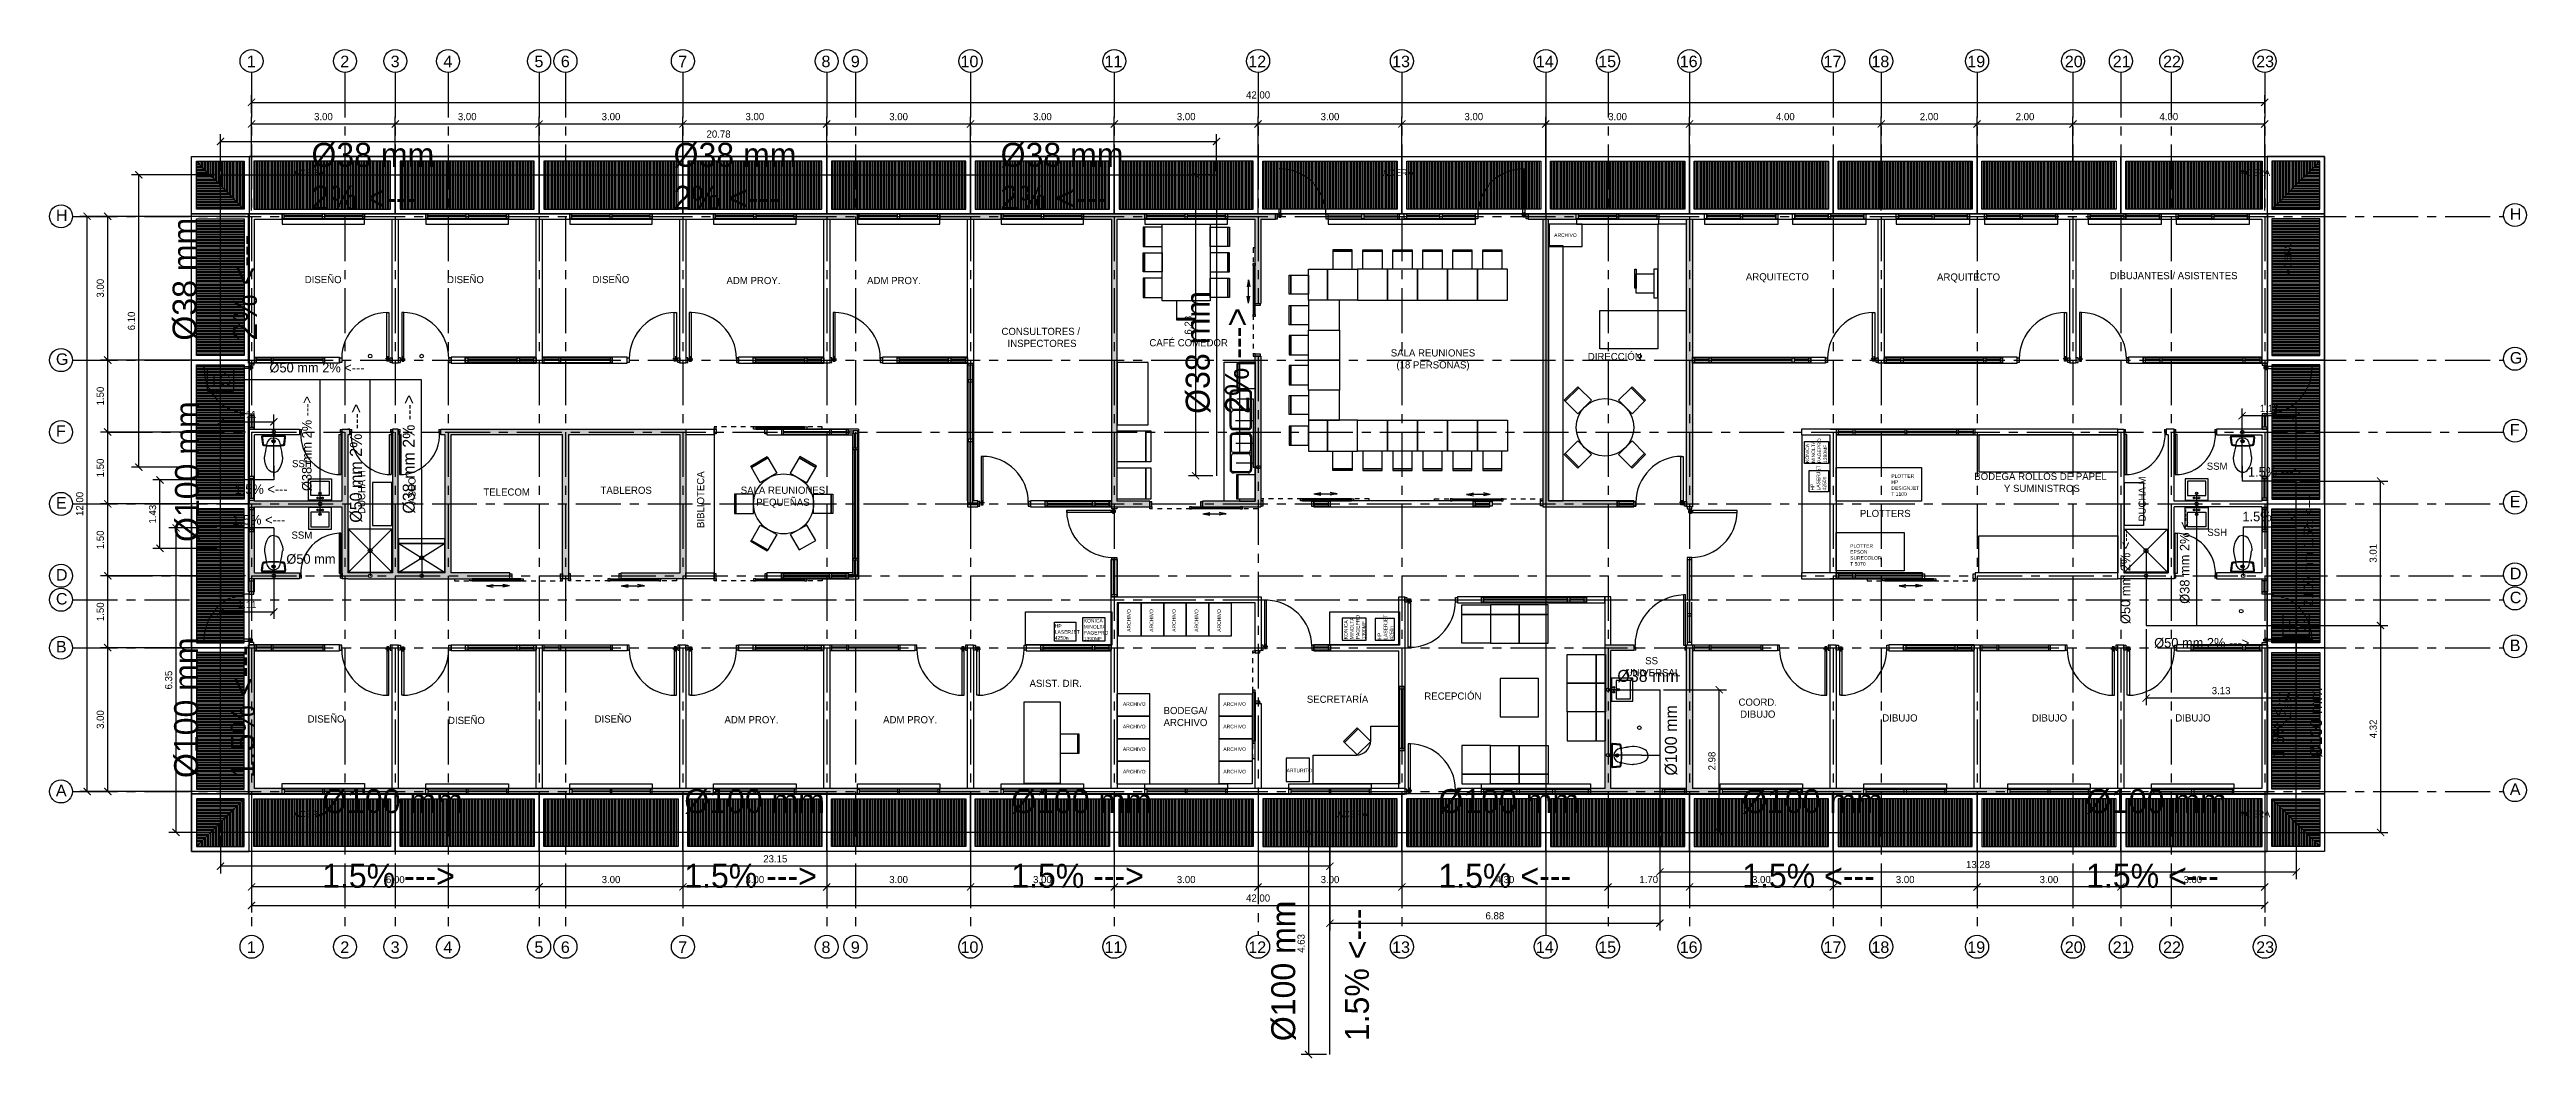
# Model space of a CAD drawing. Header units: millimetres. Extents: x 2 to 234, y 0 to 21.
# Drawn here: x 182.3 to 234, y -0.4 to 20.7 of the extents above.
import ezdxf

# ---------------------------------------------------------------- set-up
doc = ezdxf.new("R2010")
doc.units = ezdxf.units.MM
doc.header["$MEASUREMENT"] = 0
doc.header["$PDMODE"] = 3
for name, pattern in [('CENTER', [2, 1.25, -0.25, 0.25, -0.25]), ('DASHED2', [0.375, 0.25, -0.125]), ('HIDDEN', [9.525, 6.35, -3.175])]:
    doc.linetypes.add(name, pattern=pattern)
for name, color, linetype in [('A-COTAS', 252, 'Continuous'), ('A-EJES', 252, 'CENTER'), ('A-PLANTAS', 252, 'Continuous'), ('A-TEXTO', 252, 'Continuous')]:
    doc.layers.add(name, color=color, linetype=linetype)
doc.styles.add('EJES-ARQ$0$PL-EJES$0$R2', font='arial.ttf', dxfattribs={"height": 0.3})
doc.styles.add('T2-E75', font='GOTHIC.TTF', dxfattribs={"height": 0.15})
doc.styles.add('T8-E500', font='GOTHIC.TTF', dxfattribs={"height": 4})
doc.dimstyles.new('E75', dxfattribs={"dimtxt": 0.15, "dimasz": 0.15, "dimexe": 0.15, "dimexo": 0.075, "dimgap": 0.075, "dimtad": 1, "dimzin": 0, "dimdsep": 46, "dimtxsty": 'T2-E75', "dimblk": 'ARCHTICK', "dimcen": 0.15, "dimclrd": 252, "dimclre": 252, "dimclrt": 252, "dimadec": 0, "dimazin": 0, "dimtfac": 1, "dimtofl": 0, "dimtmove": 1, "dimatfit": 3, "dimfxl": 1, "dimtolj": 1, "dimtzin": 0, "dimarcsym": 0})
pattern_1 = [(180, (-3979.054977, -1923.915953), (0, -0.03175), [])]
pattern_2 = [(90, (-3979.054977, -1923.915953), (-0.03175, 0), [])]

msp = doc.modelspace()

# ---------------------------------------------------------------- texts
at = {"layer": 'A-COTAS', "color": 3, "attachment_point": 1, "style": 'T8-E500'}
for s, width, insert, char_height in [('%%C38 mm', 2.78543, (187.787, 18.739), 0.5), ('%%C38 mm', 2.78543, (195.342, 18.739), 0.5), ('%%C38 mm', 2.78543, (202.165, 18.739), 0.5), ('2% <---', 2.78543, (187.787, 17.844), 0.5), ('2% <---', 2.78543, (195.342, 17.844), 0.5), ('2% <---', 2.78543, (202.165, 17.844), 0.5), ('%%C50 mm 2% <---', 2.78543, (186.912, 14.149), 0.2), ('TG', 0.61035, (185.654, 13.925), 0.25), ('1.5% --->', 2.78543, (228.188, 11.974), 0.2), ('1.5% <---', 2.78543, (186.183, 11.615), 0.2), ('1.5% <---', 2.78543, (186.135, 10.975), 0.2), ('1.5% --->', 2.78543, (228.073, 11.044), 0.2), ('TG', 0.61035, (228.958, 8.797), 0.25), ('%%C50 mm 2% --->', 2.78543, (226.232, 8.409), 0.2), ('%%C38 mm', 2.78543, (215.032, 7.743), 0.25), ('%%C100 mm', 3.8866, (188.01, 5.256), 0.5), ('%%C100 mm', 3.41374, (195.565, 5.256), 0.5), ('%%C100 mm', 3.69485, (202.387, 5.256), 0.5), ('%%C100 mm', 3.69485, (211.299, 5.256), 0.5), ('%%C100 mm', 3.69485, (217.635, 5.256), 0.5), ('%%C100 mm', 3.69485, (224.811, 5.256), 0.5), ('1.5% --->', 3.8866, (188.01, 3.697), 0.5), ('1.5% --->', 3.41374, (195.565, 3.697), 0.5), ('1.5% --->', 3.69485, (202.387, 3.697), 0.5), ('1.5% <---', 3.69485, (211.299, 3.697), 0.5), ('1.5% <---', 3.69485, (217.635, 3.697), 0.5), ('1.5% <---', 3.69485, (224.811, 3.697), 0.5)]:
    msp.add_mtext_dynamic_manual_height_columns(s, width=width, gutter_width=20, heights=[0], dxfattribs=dict(at, insert=insert, char_height=char_height))
at = {"layer": 'A-COTAS', "color": 3, "attachment_point": 1, "rotation": 90, "style": 'T8-E500'}
for s, width, insert, char_height in [('%%C38 mm', 2.78543, (184.891, 14.613), 0.5), ('2% <---', 2.78543, (186.151, 14.613), 0.5), ('%%C38 mm', 2.78543, (206.027, 13.085), 0.5), ('2% --->', 2.78543, (206.845, 13.085), 0.5), ('%%C38 mm 2% --->', 2.78543, (187.59, 11.474), 0.2), ('%%C38 mm 2% --->', 2.78543, (189.692, 11.003), 0.25), ('%%C100 mm', 3.31656, (184.941, 10.411), 0.5), ('%%C50 mm 2% --->', 2.78543, (188.589, 10.814), 0.25), ('%%C100 mm 1.5% <---', 2.78543, (229.35, 9.028), 0.2), ('%%C38 mm 2% <---', 2.78543, (226.768, 9.122), 0.2), ('%%C50 mm 2% <---', 2.78543, (225.533, 8.701), 0.2), ('%%C100 mm', 3.43787, (184.922, 5.486), 0.5), ('1.5% <---', 3.43787, (186.106, 5.486), 0.5), ('1.5% <---', 2.78543, (228.694, 5.909), 0.25), ('%%C100 mm', 2.78543, (229.483, 5.909), 0.25), ('%%C100 mm', 2.78543, (216.024, 5.538), 0.25), ('%%C100 mm', 3.43787, (207.811, -0.004), 0.5), ('1.5% <---', 3.43787, (209.348, -0.004), 0.5)]:
    msp.add_mtext_dynamic_manual_height_columns(s, width=width, gutter_width=20, heights=[0], dxfattribs=dict(at, insert=insert, char_height=char_height))
at = {"layer": 'A-COTAS', "color": 2, "insert": (187.064, 10.157), "char_height": 0.2, "attachment_point": 1, "style": 'T8-E500'}
msp.add_mtext_dynamic_manual_height_columns('\\pxi-3,l4,t4;%%C50 mm', width=2.78543, gutter_width=20, heights=[0], dxfattribs=at)
at = {"layer": 'A-EJES', "linetype": 'Continuous', "ltscale": 0.75, "style": 'EJES-ARQ$0$PL-EJES$0$R2'}
for s, p in [('1', (186.44, 20.318)), ('2', (188.39, 20.318)), ('3', (189.44, 20.318)), ('4', (190.54, 20.318)), ('5', (192.44, 20.318)), ('6', (192.99, 20.318)), ('7', (195.44, 20.318)), ('8', (198.428, 20.318)), ('9', (199.04, 20.318)), ('10', (201.329, 20.318)), ('11', (204.333, 20.318)), ('12', (207.333, 20.318)), ('13', (210.333, 20.318)), ('14', (213.333, 20.318)), ('15', (214.633, 20.318)), ('16', (216.333, 20.318)), ('17', (219.333, 20.318)), ('18', (220.333, 20.318)), ('19', (222.333, 20.318)), ('20', (224.367, 20.318)), ('21', (225.367, 20.318)), ('22', (226.417, 20.318)), ('23', (228.36, 20.318)), ('H', (182.456, 17.107)), ('H', (233.651, 17.134)), ('G', (182.456, 14.107)), ('G', (233.651, 14.134)), ('F', (182.456, 12.607)), ('F', (233.651, 12.634)), ('E', (233.651, 11.134)), ('E', (182.456, 11.107)), ('D', (182.456, 9.607)), ('D', (233.651, 9.634)), ('C', (182.456, 9.107)), ('C', (233.651, 9.134)), ('B', (182.456, 8.107)), ('B', (233.651, 8.134)), ('A', (182.456, 5.107)), ('A', (233.651, 5.134)), ('1', (186.44, 1.838)), ('2', (188.39, 1.838)), ('3', (189.44, 1.838)), ('4', (190.54, 1.838)), ('5', (192.44, 1.838)), ('6', (192.99, 1.838)), ('7', (195.44, 1.838)), ('8', (198.428, 1.838)), ('9', (199.04, 1.838)), ('10', (201.329, 1.838)), ('11', (204.333, 1.838)), ('12', (207.333, 1.838)), ('13', (210.333, 1.838)), ('14', (213.333, 1.838)), ('15', (214.633, 1.838)), ('16', (216.333, 1.838)), ('17', (219.333, 1.838)), ('18', (220.333, 1.838)), ('19', (222.333, 1.838)), ('20', (224.367, 1.838)), ('21', (225.367, 1.838)), ('22', (226.417, 1.838)), ('23', (228.36, 1.838))]:
    msp.add_text(s, height=0.24, dxfattribs=at).set_placement(p)
at = {"layer": 'A-PLANTAS', "char_height": 0.075, "style": 'T2-E75'}
for s, width, insert, attachment_point in [('ARCHIVO', 1.41676, (213.713, 16.776), 7), ('PLOTTER\\PHP DESIGNJET T 1100', 0.51886, (220.748, 11.824), 1), ('PLOTTER\\PEPSON SURECOLOR T 5070', 0.62649, (219.889, 10.366), 1), ('KONICA MINOLTA PAGEPRO 1390MF', 0.34268, (203.9, 8.806), 1), ('HP LASERJET 4250n', 0.34268, (203.294, 8.697), 1), ('ARCHIVO', 1.41676, (205.189, 7.068), 3), ('ARCHIVO', 1.41676, (206.812, 7.068), 1), ('ARCHIVO', 1.41676, (205.189, 6.598), 3), ('ARCHIVO', 1.41676, (206.812, 6.598), 1), ('ARCHIVO', 1.41676, (205.189, 6.128), 3), ('ARCHIVO', 1.41676, (206.812, 6.128), 1), ('ARCHIVO', 1.41676, (205.189, 5.658), 3), ('ARCHIVO', 1.41676, (206.812, 5.658), 1), ('ARTURITO', 1.41676, (208.131, 5.605), 7)]:
    msp.add_mtext_dynamic_manual_height_columns(s, width=width, gutter_width=0.75, heights=[0], dxfattribs=dict(at, insert=insert, attachment_point=attachment_point))
at = {"layer": 'A-PLANTAS', "char_height": 0.075, "rotation": 90, "style": 'T2-E75'}
for s, width, insert, attachment_point in [('KONICA MINOLTA PAGEPRO 1390MF', 0.34268, (218.958, 12.061), 1), ('HP LASERJET 4250n', 0.34268, (219.064, 11.486), 1), ('ARCHIVO', 1.41676, (204.805, 8.538), 1), ('ARCHIVO', 1.41676, (205.275, 8.538), 1), ('ARCHIVO', 1.41676, (205.745, 8.538), 1), ('ARCHIVO', 1.41676, (206.215, 8.538), 1), ('ARCHIVO', 1.41676, (206.685, 8.538), 1), ('KONICA MINOLTA PAGEPRO 1390MF', 0.34268, (209.78, 8.38), 7), ('HP LASERJET 4250n', 0.34268, (210.359, 8.373), 7)]:
    msp.add_mtext_dynamic_manual_height_columns(s, width=width, gutter_width=0.75, heights=[0], dxfattribs=dict(at, insert=insert, attachment_point=attachment_point))
at = {"layer": 'A-TEXTO', "attachment_point": 2, "style": 'T2-E75'}
for s, width, insert, char_height in [('ACERA', 4.1391, (187.73, 18.186), 0.14), ('ACERA', 4.1391, (210.458, 18.186), 0.14), ('ACERA', 4.1391, (228.33, 18.186), 0.14), ('ARQUITECTO', 4.1391, (218.371, 16.02), 0.15), ('DIBUJANTES / ASISTENTES', 3.12311, (226.639, 16.045), 0.15), ('DISEÑO', 4.1391, (188.032, 15.962), 0.15), ('DISEÑO', 4.1391, (191, 15.962), 0.15), ('DISEÑO', 4.1391, (194.034, 15.962), 0.15), ('ADM PROY.', 4.1391, (197.009, 15.942), 0.15), ('ADM PROY.', 4.1391, (199.942, 15.942), 0.15), ('ARQUITECTO', 4.1391, (222.359, 16.015), 0.15), ('CONSULTORES /\\P INSPECTORES', 5.29664, (203.002, 14.88), 0.15), ('CAFÉ COMEDOR', 3.70674, (206.088, 14.644), 0.15), ('SALA REUNIONES\\P(18 PERSONAS)', 3.26539, (211.186, 14.432), 0.15), ('DIRECCIÓN', 1.98378, (214.978, 14.356), 0.15), ('SSH', 4.1391, (187.588, 12.122), 0.15), ('SSM', 4.1391, (227.546, 12.068), 0.15), ('TELECOM', 4.1391, (191.86, 11.528), 0.15), ('TABLEROS', 4.1391, (194.353, 11.566), 0.15), ('SALA REUNIONES\\PPEQUEÑAS', 5.29664, (197.624, 11.567), 0.15), ('BODEGA ROLLOS DE PAPEL  Y SUMINISTROS', 2.77199, (223.861, 11.855), 0.15), ('PLOTTERS', 3.09994, (220.622, 11.082), 0.15), ('SSM', 4.1391, (187.588, 10.63), 0.15), ('SSH', 4.1391, (227.546, 10.688), 0.15), ('SS\\P UNIVERSAL', 4.1391, (215.747, 8.011), 0.15), ('ASIST. DIR.', 1.98378, (203.315, 7.537), 0.15), ('SECRETARÍA', 1.98378, (209.195, 7.206), 0.15), ('RECEPCIÓN', 1.98378, (211.601, 7.272), 0.15), ('DISEÑO', 4.1391, (188.092, 6.795), 0.15), ('DISEÑO', 4.1391, (191.021, 6.764), 0.15), ('DISEÑO', 4.1391, (194.079, 6.795), 0.15), ('ADM PROY.', 4.1391, (196.967, 6.778), 0.15), ('ADM PROY.', 4.1391, (200.277, 6.778), 0.15), ('BODEGA/\\PARCHIVO', 4.1391, (206.022, 6.97), 0.15), ('COORD. \\PDIBUJO', 4.1391, (217.961, 7.145), 0.15), ('DIBUJO', 4.1391, (220.928, 6.816), 0.15), ('DIBUJO', 4.1391, (224.047, 6.816), 0.15), ('DIBUJO', 4.1391, (227.041, 6.816), 0.15), ('ACERA', 4.1391, (187.73, 4.805), 0.14), ('ACERA', 4.1391, (209.506, 4.805), 0.14), ('ACERA', 4.1391, (228.33, 4.805), 0.14)]:
    msp.add_mtext_dynamic_manual_height_columns(s, width=width, gutter_width=0.75, heights=[0], dxfattribs=dict(at, insert=insert, char_height=char_height))
at = {"layer": 'A-TEXTO', "attachment_point": 2, "rotation": 90, "style": 'T2-E75'}
for s, width, insert, char_height in [('ACERA', 4.1391, (228.951, 16.313), 0.14), ('DUCHA H', 4.1391, (188.76, 11.454), 0.15), ('BIBLIOTECA', 5.29664, (195.831, 11.295), 0.15), ('ASEO', 1.56925, (189.809, 11.485), 0.15), ('DUCHA M', 4.1391, (225.905, 11.309), 0.15), ('ACERA', 4.1391, (228.951, 6.962), 0.14)]:
    msp.add_mtext_dynamic_manual_height_columns(s, width=width, gutter_width=0.75, heights=[0], dxfattribs=dict(at, insert=insert, char_height=char_height))

# ---------------------------------------------------------------- blocks, each defined once
blk = doc.blocks.new('A$C12CA0C20')
at = {"layer": 'A-PLANTAS'}
h = blk.add_hatch(dxfattribs=at)
h.set_pattern_fill('ANSI31', color=256, scale=0.01, angle=135)
h.set_pattern_definition(pattern_1)
h.paths.add_polyline_path([(0.1, 13.4), (1.1, 13.4), (0.1, 14.4)])
h = blk.add_hatch(dxfattribs=at)
h.set_pattern_fill('ANSI31', color=256, scale=0.01, angle=45)
h.set_pattern_definition(pattern_2)
h.paths.add_polyline_path([(22.15, 14.4), (22.15, 13.4), (19.35, 13.4), (19.35, 14.4)])
h.paths.add_polyline_path([(19.15, 14.4), (19.15, 13.4), (16.35, 13.4), (16.35, 14.4)])
h.paths.add_polyline_path([(16.15, 14.4), (16.15, 13.4), (13.35, 13.4), (13.35, 14.4)])
h.paths.add_polyline_path([(10.35, 13.4), (10.35, 14.4), (13.15, 14.4), (13.15, 13.4)])
h.paths.add_polyline_path([(7.35, 13.4), (7.35, 14.4), (10.15, 14.4), (10.15, 13.4)])
h.paths.add_polyline_path([(4.35, 13.4), (4.35, 14.4), (7.15, 14.4), (7.15, 13.4)])
h.paths.add_polyline_path([(1.3, 13.4), (1.3, 14.4), (4.15, 14.4), (4.15, 13.4)])
h.paths.add_polyline_path([(0.1, 14.4), (1.1, 14.4), (1.1, 13.4)])
h = blk.add_hatch(dxfattribs=at)
h.set_pattern_fill('ANSI31', color=256, scale=0.01, angle=45)
h.set_pattern_definition(pattern_2)
h.paths.add_polyline_path([(22.35, 14.4), (22.35, 13.4), (25.15, 13.4), (25.15, 14.4)])
h.paths.add_polyline_path([(25.35, 14.4), (25.35, 13.4), (28.15, 13.4), (28.15, 14.4)])
h.paths.add_polyline_path([(28.35, 14.4), (28.35, 13.4), (31.15, 13.4), (31.15, 14.4)])
h.paths.add_polyline_path([(34.15, 13.4), (34.15, 14.4), (31.35, 14.4), (31.35, 13.4)])
h.paths.add_polyline_path([(37.15, 13.4), (37.15, 14.4), (34.35, 14.4), (34.35, 13.4)])
h.paths.add_polyline_path([(40.15, 13.4), (40.15, 14.4), (37.35, 14.4), (37.35, 13.4)])
h.paths.add_polyline_path([(43.2, 13.4), (43.2, 14.4), (40.35, 14.4), (40.35, 13.4)])
h.paths.add_polyline_path([(44.4, 14.4), (43.4, 14.4), (43.4, 13.4)])
h = blk.add_hatch(dxfattribs=at)
h.set_pattern_fill('ANSI31', color=256, scale=0.01, angle=135)
h.set_pattern_definition(pattern_1)
h.paths.add_polyline_path([(44.4, 14.4), (43.4, 13.4), (44.4, 13.4)])
h = blk.add_hatch(dxfattribs=at)
h.set_pattern_fill('ANSI31', color=256, scale=0.01, angle=135)
h.set_pattern_definition(pattern_1)
h.paths.add_polyline_path([(1.1, 13.2), (0.1, 13.2), (0.1, 10.35), (1.1, 10.35)])
h = blk.add_hatch(dxfattribs=at)
h.set_pattern_fill('ANSI31', color=256, scale=0.01, angle=135)
h.set_pattern_definition(pattern_1)
h.paths.add_polyline_path([(43.4, 10.35), (44.4, 10.35), (44.4, 13.2), (43.4, 13.2)])
h = blk.add_hatch(dxfattribs=at)
h.set_pattern_fill('ANSI31', color=256, scale=0.01, angle=135)
h.set_pattern_definition(pattern_1)
h.paths.add_polyline_path([(1.1, 10.15), (0.1, 10.15), (0.1, 7.35), (1.1, 7.35)])
h.paths.add_polyline_path([(1.1, 7.15), (0.1, 7.15), (0.1, 4.35), (1.1, 4.35)])
h.paths.add_polyline_path([(0.1, 1.3), (1.1, 1.3), (1.1, 4.15), (0.1, 4.15)])
h = blk.add_hatch(dxfattribs=at)
h.set_pattern_fill('ANSI31', color=256, scale=0.01, angle=135)
h.set_pattern_definition(pattern_1)
h.paths.add_polyline_path([(43.4, 7.35), (44.4, 7.35), (44.4, 10.15), (43.4, 10.15)])
h.paths.add_polyline_path([(43.4, 4.35), (44.4, 4.35), (44.4, 7.15), (43.4, 7.15)])
h.paths.add_polyline_path([(44.4, 4.15), (43.4, 4.15), (43.4, 1.3), (44.4, 1.3)])
h = blk.add_hatch(dxfattribs=at)
h.set_pattern_fill('ANSI31', color=256, scale=0.01, angle=135)
h.set_pattern_definition(pattern_1)
h.paths.add_polyline_path([(0.1, 0.1), (1.1, 1.1), (0.1, 1.1)])
h = blk.add_hatch(dxfattribs=at)
h.set_pattern_fill('ANSI31', color=256, scale=0.01, angle=45)
h.set_pattern_definition(pattern_2)
h.paths.add_polyline_path([(22.15, 0.1), (22.15, 1.1), (19.35, 1.1), (19.35, 0.1)])
h.paths.add_polyline_path([(19.15, 0.1), (19.15, 1.1), (16.35, 1.1), (16.35, 0.1)])
h.paths.add_polyline_path([(16.15, 0.1), (16.15, 1.1), (13.35, 1.1), (13.35, 0.1)])
h.paths.add_polyline_path([(10.35, 1.1), (10.35, 0.1), (13.15, 0.1), (13.15, 1.1)])
h.paths.add_polyline_path([(7.35, 1.1), (7.35, 0.1), (10.15, 0.1), (10.15, 1.1)])
h.paths.add_polyline_path([(4.35, 1.1), (4.35, 0.1), (7.15, 0.1), (7.15, 1.1)])
h.paths.add_polyline_path([(1.3, 1.1), (1.3, 0.1), (4.15, 0.1), (4.15, 1.1)])
h.paths.add_polyline_path([(0.1, 0.1), (1.1, 0.1), (1.1, 1.1)])
h = blk.add_hatch(dxfattribs=at)
h.set_pattern_fill('ANSI31', color=256, scale=0.01, angle=45)
h.set_pattern_definition(pattern_2)
h.paths.add_polyline_path([(25.15, 0.1), (25.15, 1.1), (22.35, 1.1), (22.35, 0.1)])
h.paths.add_polyline_path([(28.15, 0.1), (28.15, 1.1), (25.35, 1.1), (25.35, 0.1)])
h.paths.add_polyline_path([(31.15, 0.1), (31.15, 1.1), (28.35, 1.1), (28.35, 0.1)])
h.paths.add_polyline_path([(31.35, 1.1), (31.35, 0.1), (34.15, 0.1), (34.15, 1.1)])
h.paths.add_polyline_path([(34.35, 1.1), (34.35, 0.1), (37.15, 0.1), (37.15, 1.1)])
h.paths.add_polyline_path([(37.35, 1.1), (37.35, 0.1), (40.15, 0.1), (40.15, 1.1)])
h.paths.add_polyline_path([(40.35, 1.1), (40.35, 0.1), (43.2, 0.1), (43.2, 1.1)])
h.paths.add_polyline_path([(43.4, 1.1), (43.4, 0.1), (44.4, 0.1)])
h = blk.add_hatch(dxfattribs=at)
h.set_pattern_fill('ANSI31', color=256, scale=0.01, angle=135)
h.set_pattern_definition(pattern_1)
h.paths.add_polyline_path([(44.4, 1.1), (43.4, 1.1), (44.4, 0.1)])
for points in [[(0, 0), (0, 14.5), (44.5, 14.5), (44.5, 0), (0, 0)], [(1.1, 13.4), (0.1, 14.4)], [(43.4, 13.4), (44.4, 14.4)], [(1.1, 1.1), (0.1, 0.1)], [(43.4, 1.1), (44.4, 0.1)]]:
    blk.add_lwpolyline(points, dxfattribs=at)
for points in [[(1.2, 13.3), (0, 13.3), (0, 14.5), (1.2, 14.5)], [(4.25, 14.5), (1.2, 14.5), (1.2, 13.3), (4.25, 13.3)], [(7.25, 14.5), (4.25, 14.5), (4.25, 13.3), (7.25, 13.3)], [(10.25, 14.5), (7.25, 14.5), (7.25, 13.3), (10.25, 13.3)], [(13.25, 14.5), (10.25, 14.5), (10.25, 13.3), (13.25, 13.3)], [(16.25, 14.5), (13.25, 14.5), (13.25, 13.3), (16.25, 13.3)], [(19.25, 14.5), (16.25, 14.5), (16.25, 13.3), (19.25, 13.3)], [(22.25, 14.5), (19.25, 14.5), (19.25, 13.3), (22.25, 13.3)], [(22.25, 14.5), (25.25, 14.5), (25.25, 13.3), (22.25, 13.3)], [(25.25, 14.5), (28.25, 14.5), (28.25, 13.3), (25.25, 13.3)], [(28.25, 14.5), (31.25, 14.5), (31.25, 13.3), (28.25, 13.3)], [(31.25, 14.5), (34.25, 14.5), (34.25, 13.3), (31.25, 13.3)], [(34.25, 14.5), (37.25, 14.5), (37.25, 13.3), (34.25, 13.3)], [(37.25, 14.5), (40.25, 14.5), (40.25, 13.3), (37.25, 13.3)], [(40.25, 14.5), (43.3, 14.5), (43.3, 13.3), (40.25, 13.3)], [(43.3, 13.3), (44.5, 13.3), (44.5, 14.5), (43.3, 14.5)], [(1.1, 13.4), (0.1, 13.4), (0.1, 14.4), (1.1, 14.4)], [(4.15, 14.4), (1.3, 14.4), (1.3, 13.4), (4.15, 13.4)], [(7.15, 14.4), (4.35, 14.4), (4.35, 13.4), (7.15, 13.4)], [(10.15, 14.4), (7.35, 14.4), (7.35, 13.4), (10.15, 13.4)], [(13.15, 14.4), (10.35, 14.4), (10.35, 13.4), (13.15, 13.4)], [(16.15, 14.4), (13.35, 14.4), (13.35, 13.4), (16.15, 13.4)], [(19.15, 14.4), (16.35, 14.4), (16.35, 13.4), (19.15, 13.4)], [(22.15, 14.4), (19.35, 14.4), (19.35, 13.4), (22.15, 13.4)], [(22.35, 14.4), (25.15, 14.4), (25.15, 13.4), (22.35, 13.4)], [(25.35, 14.4), (28.15, 14.4), (28.15, 13.4), (25.35, 13.4)], [(28.35, 14.4), (31.15, 14.4), (31.15, 13.4), (28.35, 13.4)], [(31.35, 14.4), (34.15, 14.4), (34.15, 13.4), (31.35, 13.4)], [(34.35, 14.4), (37.15, 14.4), (37.15, 13.4), (34.35, 13.4)], [(37.35, 14.4), (40.15, 14.4), (40.15, 13.4), (37.35, 13.4)], [(40.35, 14.4), (43.2, 14.4), (43.2, 13.4), (40.35, 13.4)], [(43.4, 13.4), (44.4, 13.4), (44.4, 14.4), (43.4, 14.4)], [(1.2, 10.25), (0, 10.25), (0, 13.3), (1.2, 13.3)], [(1.1, 10.35), (0.1, 10.35), (0.1, 13.2), (1.1, 13.2)], [(1.2, 1.2), (1.2, 13.3), (43.3, 13.3), (43.3, 1.2)], [(43.3, 10.25), (44.5, 10.25), (44.5, 13.3), (43.3, 13.3)], [(43.4, 10.35), (44.4, 10.35), (44.4, 13.2), (43.4, 13.2)], [(1.2, 7.25), (0, 7.25), (0, 10.25), (1.2, 10.25)], [(1.1, 7.35), (0.1, 7.35), (0.1, 10.15), (1.1, 10.15)], [(43.3, 7.25), (44.5, 7.25), (44.5, 10.25), (43.3, 10.25)], [(43.4, 7.35), (44.4, 7.35), (44.4, 10.15), (43.4, 10.15)], [(1.2, 7.25), (0, 7.25), (0, 4.25), (1.2, 4.25)], [(43.3, 7.25), (44.5, 7.25), (44.5, 4.25), (43.3, 4.25)], [(1.1, 7.15), (0.1, 7.15), (0.1, 4.35), (1.1, 4.35)], [(43.4, 7.15), (44.4, 7.15), (44.4, 4.35), (43.4, 4.35)], [(1.2, 4.25), (0, 4.25), (0, 1.2), (1.2, 1.2)], [(1.1, 4.15), (0.1, 4.15), (0.1, 1.3), (1.1, 1.3)], [(43.3, 4.25), (44.5, 4.25), (44.5, 1.2), (43.3, 1.2)], [(43.4, 4.15), (44.4, 4.15), (44.4, 1.3), (43.4, 1.3)], [(1.2, 1.2), (0, 1.2), (0, 0), (1.2, 0)], [(1.1, 1.1), (0.1, 1.1), (0.1, 0.1), (1.1, 0.1)], [(4.25, 0), (1.2, 0), (1.2, 1.2), (4.25, 1.2)], [(4.15, 0.1), (1.3, 0.1), (1.3, 1.1), (4.15, 1.1)], [(7.25, 0), (4.25, 0), (4.25, 1.2), (7.25, 1.2)], [(7.15, 0.1), (4.35, 0.1), (4.35, 1.1), (7.15, 1.1)], [(10.25, 0), (7.25, 0), (7.25, 1.2), (10.25, 1.2)], [(10.15, 0.1), (7.35, 0.1), (7.35, 1.1), (10.15, 1.1)], [(13.25, 0), (10.25, 0), (10.25, 1.2), (13.25, 1.2)], [(13.15, 0.1), (10.35, 0.1), (10.35, 1.1), (13.15, 1.1)], [(16.25, 0), (13.25, 0), (13.25, 1.2), (16.25, 1.2)], [(16.15, 0.1), (13.35, 0.1), (13.35, 1.1), (16.15, 1.1)], [(19.25, 0), (16.25, 0), (16.25, 1.2), (19.25, 1.2)], [(19.15, 0.1), (16.35, 0.1), (16.35, 1.1), (19.15, 1.1)], [(22.25, 0), (19.25, 0), (19.25, 1.2), (22.25, 1.2)], [(22.15, 0.1), (19.35, 0.1), (19.35, 1.1), (22.15, 1.1)], [(22.25, 0), (25.25, 0), (25.25, 1.2), (22.25, 1.2)], [(22.35, 0.1), (25.15, 0.1), (25.15, 1.1), (22.35, 1.1)], [(25.25, 0), (28.25, 0), (28.25, 1.2), (25.25, 1.2)], [(25.35, 0.1), (28.15, 0.1), (28.15, 1.1), (25.35, 1.1)], [(28.25, 0), (31.25, 0), (31.25, 1.2), (28.25, 1.2)], [(28.35, 0.1), (31.15, 0.1), (31.15, 1.1), (28.35, 1.1)], [(31.25, 0), (34.25, 0), (34.25, 1.2), (31.25, 1.2)], [(31.35, 0.1), (34.15, 0.1), (34.15, 1.1), (31.35, 1.1)], [(34.25, 0), (37.25, 0), (37.25, 1.2), (34.25, 1.2)], [(34.35, 0.1), (37.15, 0.1), (37.15, 1.1), (34.35, 1.1)], [(37.25, 0), (40.25, 0), (40.25, 1.2), (37.25, 1.2)], [(37.35, 0.1), (40.15, 0.1), (40.15, 1.1), (37.35, 1.1)], [(40.25, 0), (43.3, 0), (43.3, 1.2), (40.25, 1.2)], [(40.35, 0.1), (43.2, 0.1), (43.2, 1.1), (40.35, 1.1)], [(43.3, 1.2), (44.5, 1.2), (44.5, 0), (43.3, 0)], [(43.4, 1.1), (44.4, 1.1), (44.4, 0.1), (43.4, 0.1)]]:
    blk.add_lwpolyline(points, close=True, dxfattribs=at)
blk = doc.blocks.new('_ArchTick')
at = {"color": 0, "linetype": 'ByBlock', "const_width": 0.15}
blk.add_lwpolyline([(-0.5, -0.5), (0.5, 0.5)], dxfattribs=at)
blk = doc.blocks.new('*D59')
at = {"layer": 'A-COTAS', "color": 252, "lineweight": -2, "transparency": 16777216}
for p, q in [((198.537, 5.081), (198.537, 3.064)), ((201.537, 5.081), (201.537, 3.064)), ((201.537, 3.214), (198.537, 3.214))]:
    blk.add_line(p, q, dxfattribs=at)
at = {"layer": 'Defpoints', "color": 0, "transparency": 16777216}
for p in [(198.537, 5.156), (201.537, 5.156), (198.537, 3.214)]:
    blk.add_point(p, dxfattribs=at)
at = {"layer": 'A-COTAS', "color": 252, "lineweight": -2, "transparency": 16777216, "xscale": 0.15, "yscale": 0.15, "zscale": 0.15, "rotation": 180}
blk.add_blockref('_ArchTick', (198.537, 3.214), dxfattribs=at)
at = {"layer": 'A-COTAS', "color": 252, "lineweight": -2, "transparency": 16777216, "xscale": 0.15, "yscale": 0.15, "zscale": 0.15}
blk.add_blockref('_ArchTick', (201.537, 3.214), dxfattribs=at)
at = {"layer": 'A-COTAS', "color": 252, "transparency": 16777216, "insert": (200.037, 3.368), "char_height": 0.15, "attachment_point": 5, "style": 'T2-E75'}
blk.add_mtext('\\A1;3.00', dxfattribs=at)
blk = doc.blocks.new('*D60')
at = {"layer": 'A-COTAS', "color": 252, "lineweight": -2, "transparency": 16777216}
for p, q in [((214.837, 5.081), (214.837, 3.064)), ((216.537, 5.081), (216.537, 3.064)), ((216.537, 3.214), (214.837, 3.214))]:
    blk.add_line(p, q, dxfattribs=at)
at = {"layer": 'Defpoints', "color": 0, "transparency": 16777216}
for p in [(214.837, 5.156), (216.537, 5.156), (214.837, 3.214)]:
    blk.add_point(p, dxfattribs=at)
at = {"layer": 'A-COTAS', "color": 252, "lineweight": -2, "transparency": 16777216, "xscale": 0.15, "yscale": 0.15, "zscale": 0.15, "rotation": 180}
blk.add_blockref('_ArchTick', (214.837, 3.214), dxfattribs=at)
at = {"layer": 'A-COTAS', "color": 252, "lineweight": -2, "transparency": 16777216, "xscale": 0.15, "yscale": 0.15, "zscale": 0.15}
blk.add_blockref('_ArchTick', (216.537, 3.214), dxfattribs=at)
at = {"layer": 'A-COTAS', "color": 252, "transparency": 16777216, "insert": (215.687, 3.368), "char_height": 0.15, "attachment_point": 5, "style": 'T2-E75'}
blk.add_mtext('\\A1;1.70', dxfattribs=at)
blk = doc.blocks.new('*D61')
at = {"layer": 'A-COTAS', "color": 252, "lineweight": -2, "transparency": 16777216}
for p, q in [((207.537, 5.081), (207.537, 3.064)), ((210.537, 5.081), (210.537, 3.064)), ((210.537, 3.214), (207.537, 3.214))]:
    blk.add_line(p, q, dxfattribs=at)
at = {"layer": 'Defpoints', "color": 0, "transparency": 16777216}
for p in [(207.537, 5.156), (210.537, 5.156), (207.537, 3.214)]:
    blk.add_point(p, dxfattribs=at)
at = {"layer": 'A-COTAS', "color": 252, "lineweight": -2, "transparency": 16777216, "xscale": 0.15, "yscale": 0.15, "zscale": 0.15, "rotation": 180}
blk.add_blockref('_ArchTick', (207.537, 3.214), dxfattribs=at)
at = {"layer": 'A-COTAS', "color": 252, "lineweight": -2, "transparency": 16777216, "xscale": 0.15, "yscale": 0.15, "zscale": 0.15}
blk.add_blockref('_ArchTick', (210.537, 3.214), dxfattribs=at)
at = {"layer": 'A-COTAS', "color": 252, "transparency": 16777216, "insert": (209.037, 3.368), "char_height": 0.15, "attachment_point": 5, "style": 'T2-E75'}
blk.add_mtext('\\A1;3.00', dxfattribs=at)
blk = doc.blocks.new('*D62')
at = {"layer": 'A-COTAS', "color": 252, "lineweight": -2, "transparency": 16777216}
for p, q in [((195.537, 5.081), (195.537, 3.064)), ((198.537, 5.081), (198.537, 3.064)), ((198.537, 3.214), (195.537, 3.214))]:
    blk.add_line(p, q, dxfattribs=at)
at = {"layer": 'Defpoints', "color": 0, "transparency": 16777216}
for p in [(195.537, 5.156), (198.537, 5.156), (195.537, 3.214)]:
    blk.add_point(p, dxfattribs=at)
at = {"layer": 'A-COTAS', "color": 252, "lineweight": -2, "transparency": 16777216, "xscale": 0.15, "yscale": 0.15, "zscale": 0.15, "rotation": 180}
blk.add_blockref('_ArchTick', (195.537, 3.214), dxfattribs=at)
at = {"layer": 'A-COTAS', "color": 252, "lineweight": -2, "transparency": 16777216, "xscale": 0.15, "yscale": 0.15, "zscale": 0.15}
blk.add_blockref('_ArchTick', (198.537, 3.214), dxfattribs=at)
at = {"layer": 'A-COTAS', "color": 252, "transparency": 16777216, "insert": (197.037, 3.368), "char_height": 0.15, "attachment_point": 5, "style": 'T2-E75'}
blk.add_mtext('\\A1;3.00', dxfattribs=at)
blk = doc.blocks.new('*D63')
at = {"layer": 'A-COTAS', "color": 252, "lineweight": -2, "transparency": 16777216}
for p, q in [((186.537, 17.331), (186.537, 19.283)), ((186.537, 19.133), (189.537, 19.133)), ((189.537, 17.331), (189.537, 19.283))]:
    blk.add_line(p, q, dxfattribs=at)
at = {"layer": 'Defpoints', "color": 0, "transparency": 16777216}
for p in [(189.537, 19.133), (186.537, 17.256), (189.537, 17.256)]:
    blk.add_point(p, dxfattribs=at)
at = {"layer": 'A-COTAS', "color": 252, "lineweight": -2, "transparency": 16777216, "xscale": 0.15, "yscale": 0.15, "zscale": 0.15, "rotation": 180}
blk.add_blockref('_ArchTick', (186.537, 19.133), dxfattribs=at)
at = {"layer": 'A-COTAS', "color": 252, "lineweight": -2, "transparency": 16777216, "xscale": 0.15, "yscale": 0.15, "zscale": 0.15}
blk.add_blockref('_ArchTick', (189.537, 19.133), dxfattribs=at)
at = {"layer": 'A-COTAS', "color": 252, "transparency": 16777216, "insert": (188.037, 19.286), "char_height": 0.15, "attachment_point": 5, "style": 'T2-E75'}
blk.add_mtext('\\A1;3.00', dxfattribs=at)
blk = doc.blocks.new('*D64')
at = {"layer": 'A-COTAS', "color": 252, "lineweight": -2, "transparency": 16777216}
for p, q in [((204.537, 5.081), (204.537, 3.064)), ((207.537, 5.081), (207.537, 3.064)), ((207.537, 3.214), (204.537, 3.214))]:
    blk.add_line(p, q, dxfattribs=at)
at = {"layer": 'Defpoints', "color": 0, "transparency": 16777216}
for p in [(204.537, 5.156), (207.537, 5.156), (204.537, 3.214)]:
    blk.add_point(p, dxfattribs=at)
at = {"layer": 'A-COTAS', "color": 252, "lineweight": -2, "transparency": 16777216, "xscale": 0.15, "yscale": 0.15, "zscale": 0.15, "rotation": 180}
blk.add_blockref('_ArchTick', (204.537, 3.214), dxfattribs=at)
at = {"layer": 'A-COTAS', "color": 252, "lineweight": -2, "transparency": 16777216, "xscale": 0.15, "yscale": 0.15, "zscale": 0.15}
blk.add_blockref('_ArchTick', (207.537, 3.214), dxfattribs=at)
at = {"layer": 'A-COTAS', "color": 252, "transparency": 16777216, "insert": (206.037, 3.368), "char_height": 0.15, "attachment_point": 5, "style": 'T2-E75'}
blk.add_mtext('\\A1;3.00', dxfattribs=at)
blk = doc.blocks.new('*D65')
at = {"layer": 'A-COTAS', "color": 252, "lineweight": -2, "transparency": 16777216}
for p, q in [((195.537, 17.331), (195.537, 19.283)), ((195.537, 19.133), (198.537, 19.133)), ((198.537, 17.331), (198.537, 19.283))]:
    blk.add_line(p, q, dxfattribs=at)
at = {"layer": 'Defpoints', "color": 0, "transparency": 16777216}
for p in [(198.537, 19.133), (195.537, 17.256), (198.537, 17.256)]:
    blk.add_point(p, dxfattribs=at)
at = {"layer": 'A-COTAS', "color": 252, "lineweight": -2, "transparency": 16777216, "xscale": 0.15, "yscale": 0.15, "zscale": 0.15, "rotation": 180}
blk.add_blockref('_ArchTick', (195.537, 19.133), dxfattribs=at)
at = {"layer": 'A-COTAS', "color": 252, "lineweight": -2, "transparency": 16777216, "xscale": 0.15, "yscale": 0.15, "zscale": 0.15}
blk.add_blockref('_ArchTick', (198.537, 19.133), dxfattribs=at)
at = {"layer": 'A-COTAS', "color": 252, "transparency": 16777216, "insert": (197.037, 19.286), "char_height": 0.15, "attachment_point": 5, "style": 'T2-E75'}
blk.add_mtext('\\A1;3.00', dxfattribs=at)
blk = doc.blocks.new('*D66')
at = {"layer": 'A-COTAS', "color": 252, "lineweight": -2, "transparency": 16777216}
for p, q in [((184.475, 17.206), (182.957, 17.206)), ((183.107, 5.206), (183.107, 17.206)), ((184.475, 5.206), (182.957, 5.206))]:
    blk.add_line(p, q, dxfattribs=at)
at = {"layer": 'Defpoints', "color": 0, "transparency": 16777216}
for p in [(183.107, 17.206), (184.55, 17.206), (184.55, 5.206)]:
    blk.add_point(p, dxfattribs=at)
at = {"layer": 'A-COTAS', "color": 252, "lineweight": -2, "transparency": 16777216, "xscale": 0.15, "yscale": 0.15, "zscale": 0.15}
for p, rotation in [((183.107, 17.206), 90), ((183.107, 5.206), 270)]:
    blk.add_blockref('_ArchTick', p, dxfattribs=dict(at, rotation=rotation))
at = {"layer": 'A-COTAS', "color": 252, "transparency": 16777216, "insert": (182.953, 11.206), "char_height": 0.15, "attachment_point": 5, "rotation": 90, "style": 'T2-E75'}
blk.add_mtext('\\A1;12.00', dxfattribs=at)
blk = doc.blocks.new('*D67')
at = {"layer": 'A-COTAS', "color": 252, "lineweight": -2, "transparency": 16777216}
for p, q in [((201.537, 5.081), (201.537, 3.064)), ((204.537, 5.081), (204.537, 3.064)), ((204.537, 3.214), (201.537, 3.214))]:
    blk.add_line(p, q, dxfattribs=at)
at = {"layer": 'Defpoints', "color": 0, "transparency": 16777216}
for p in [(201.537, 5.156), (204.537, 5.156), (201.537, 3.214)]:
    blk.add_point(p, dxfattribs=at)
at = {"layer": 'A-COTAS', "color": 252, "lineweight": -2, "transparency": 16777216, "xscale": 0.15, "yscale": 0.15, "zscale": 0.15, "rotation": 180}
blk.add_blockref('_ArchTick', (201.537, 3.214), dxfattribs=at)
at = {"layer": 'A-COTAS', "color": 252, "lineweight": -2, "transparency": 16777216, "xscale": 0.15, "yscale": 0.15, "zscale": 0.15}
blk.add_blockref('_ArchTick', (204.537, 3.214), dxfattribs=at)
at = {"layer": 'A-COTAS', "color": 252, "transparency": 16777216, "insert": (203.037, 3.368), "char_height": 0.15, "attachment_point": 5, "style": 'T2-E75'}
blk.add_mtext('\\A1;3.00', dxfattribs=at)
blk = doc.blocks.new('*D68')
at = {"layer": 'A-COTAS', "color": 252, "lineweight": -2, "transparency": 16777216}
for p, q in [((198.537, 17.331), (198.537, 19.283)), ((198.537, 19.133), (201.537, 19.133)), ((201.537, 17.331), (201.537, 19.283))]:
    blk.add_line(p, q, dxfattribs=at)
at = {"layer": 'Defpoints', "color": 0, "transparency": 16777216}
for p in [(201.537, 19.133), (198.537, 17.256), (201.537, 17.256)]:
    blk.add_point(p, dxfattribs=at)
at = {"layer": 'A-COTAS', "color": 252, "lineweight": -2, "transparency": 16777216, "xscale": 0.15, "yscale": 0.15, "zscale": 0.15, "rotation": 180}
blk.add_blockref('_ArchTick', (198.537, 19.133), dxfattribs=at)
at = {"layer": 'A-COTAS', "color": 252, "lineweight": -2, "transparency": 16777216, "xscale": 0.15, "yscale": 0.15, "zscale": 0.15}
blk.add_blockref('_ArchTick', (201.537, 19.133), dxfattribs=at)
at = {"layer": 'A-COTAS', "color": 252, "transparency": 16777216, "insert": (200.037, 19.286), "char_height": 0.15, "attachment_point": 5, "style": 'T2-E75'}
blk.add_mtext('\\A1;3.00', dxfattribs=at)
blk = doc.blocks.new('*D69')
at = {"layer": 'A-COTAS', "color": 252, "lineweight": -2, "transparency": 16777216}
for p, q in [((192.537, 5.081), (192.537, 3.064)), ((195.537, 5.081), (195.537, 3.064)), ((195.537, 3.214), (192.537, 3.214))]:
    blk.add_line(p, q, dxfattribs=at)
at = {"layer": 'Defpoints', "color": 0, "transparency": 16777216}
for p in [(192.537, 5.156), (195.537, 5.156), (192.537, 3.214)]:
    blk.add_point(p, dxfattribs=at)
at = {"layer": 'A-COTAS', "color": 252, "lineweight": -2, "transparency": 16777216, "xscale": 0.15, "yscale": 0.15, "zscale": 0.15, "rotation": 180}
blk.add_blockref('_ArchTick', (192.537, 3.214), dxfattribs=at)
at = {"layer": 'A-COTAS', "color": 252, "lineweight": -2, "transparency": 16777216, "xscale": 0.15, "yscale": 0.15, "zscale": 0.15}
blk.add_blockref('_ArchTick', (195.537, 3.214), dxfattribs=at)
at = {"layer": 'A-COTAS', "color": 252, "transparency": 16777216, "insert": (194.037, 3.368), "char_height": 0.15, "attachment_point": 5, "style": 'T2-E75'}
blk.add_mtext('\\A1;3.00', dxfattribs=at)
blk = doc.blocks.new('*D70')
at = {"layer": 'A-COTAS', "color": 252, "lineweight": -2, "transparency": 16777216}
for p, q in [((207.537, 17.331), (207.537, 19.283)), ((207.537, 19.133), (210.537, 19.133)), ((210.537, 17.331), (210.537, 19.283))]:
    blk.add_line(p, q, dxfattribs=at)
at = {"layer": 'Defpoints', "color": 0, "transparency": 16777216}
for p in [(210.537, 19.133), (207.537, 17.256), (210.537, 17.256)]:
    blk.add_point(p, dxfattribs=at)
at = {"layer": 'A-COTAS', "color": 252, "lineweight": -2, "transparency": 16777216, "xscale": 0.15, "yscale": 0.15, "zscale": 0.15, "rotation": 180}
blk.add_blockref('_ArchTick', (207.537, 19.133), dxfattribs=at)
at = {"layer": 'A-COTAS', "color": 252, "lineweight": -2, "transparency": 16777216, "xscale": 0.15, "yscale": 0.15, "zscale": 0.15}
blk.add_blockref('_ArchTick', (210.537, 19.133), dxfattribs=at)
at = {"layer": 'A-COTAS', "color": 252, "transparency": 16777216, "insert": (209.037, 19.286), "char_height": 0.15, "attachment_point": 5, "style": 'T2-E75'}
blk.add_mtext('\\A1;3.00', dxfattribs=at)
blk = doc.blocks.new('*D71')
at = {"layer": 'A-COTAS', "color": 252, "lineweight": -2, "transparency": 16777216}
for p, q in [((186.537, 5.081), (186.537, 3.064)), ((192.537, 5.081), (192.537, 3.064)), ((192.537, 3.214), (186.537, 3.214))]:
    blk.add_line(p, q, dxfattribs=at)
at = {"layer": 'Defpoints', "color": 0, "transparency": 16777216}
for p in [(186.537, 5.156), (192.537, 5.156), (186.537, 3.214)]:
    blk.add_point(p, dxfattribs=at)
at = {"layer": 'A-COTAS', "color": 252, "lineweight": -2, "transparency": 16777216, "xscale": 0.15, "yscale": 0.15, "zscale": 0.15, "rotation": 180}
blk.add_blockref('_ArchTick', (186.537, 3.214), dxfattribs=at)
at = {"layer": 'A-COTAS', "color": 252, "lineweight": -2, "transparency": 16777216, "xscale": 0.15, "yscale": 0.15, "zscale": 0.15}
blk.add_blockref('_ArchTick', (192.537, 3.214), dxfattribs=at)
at = {"layer": 'A-COTAS', "color": 252, "transparency": 16777216, "insert": (189.537, 3.368), "char_height": 0.15, "attachment_point": 5, "style": 'T2-E75'}
blk.add_mtext('\\A1;6.00', dxfattribs=at)
blk = doc.blocks.new('*D72')
at = {"layer": 'A-COTAS', "color": 252, "lineweight": -2, "transparency": 16777216}
for p, q in [((201.537, 17.331), (201.537, 19.283)), ((201.537, 19.133), (204.537, 19.133)), ((204.537, 17.331), (204.537, 19.283))]:
    blk.add_line(p, q, dxfattribs=at)
at = {"layer": 'Defpoints', "color": 0, "transparency": 16777216}
for p in [(204.537, 19.133), (201.537, 17.256), (204.537, 17.256)]:
    blk.add_point(p, dxfattribs=at)
at = {"layer": 'A-COTAS', "color": 252, "lineweight": -2, "transparency": 16777216, "xscale": 0.15, "yscale": 0.15, "zscale": 0.15, "rotation": 180}
blk.add_blockref('_ArchTick', (201.537, 19.133), dxfattribs=at)
at = {"layer": 'A-COTAS', "color": 252, "lineweight": -2, "transparency": 16777216, "xscale": 0.15, "yscale": 0.15, "zscale": 0.15}
blk.add_blockref('_ArchTick', (204.537, 19.133), dxfattribs=at)
at = {"layer": 'A-COTAS', "color": 252, "transparency": 16777216, "insert": (203.037, 19.286), "char_height": 0.15, "attachment_point": 5, "style": 'T2-E75'}
blk.add_mtext('\\A1;3.00', dxfattribs=at)
blk = doc.blocks.new('*D73')
at = {"layer": 'A-COTAS', "color": 252, "lineweight": -2, "transparency": 16777216}
for p, q in [((220.537, 17.331), (220.537, 19.283)), ((220.537, 19.133), (222.537, 19.133)), ((222.537, 17.331), (222.537, 19.283))]:
    blk.add_line(p, q, dxfattribs=at)
at = {"layer": 'Defpoints', "color": 0, "transparency": 16777216}
for p in [(222.537, 19.133), (220.537, 17.256), (222.537, 17.256)]:
    blk.add_point(p, dxfattribs=at)
at = {"layer": 'A-COTAS', "color": 252, "lineweight": -2, "transparency": 16777216, "xscale": 0.15, "yscale": 0.15, "zscale": 0.15, "rotation": 180}
blk.add_blockref('_ArchTick', (220.537, 19.133), dxfattribs=at)
at = {"layer": 'A-COTAS', "color": 252, "lineweight": -2, "transparency": 16777216, "xscale": 0.15, "yscale": 0.15, "zscale": 0.15}
blk.add_blockref('_ArchTick', (222.537, 19.133), dxfattribs=at)
at = {"layer": 'A-COTAS', "color": 252, "transparency": 16777216, "insert": (221.537, 19.286), "char_height": 0.15, "attachment_point": 5, "style": 'T2-E75'}
blk.add_mtext('\\A1;2.00', dxfattribs=at)
blk = doc.blocks.new('*D74')
at = {"layer": 'A-COTAS', "color": 252, "lineweight": -2, "transparency": 16777216}
for p, q in [((213.537, 17.331), (213.537, 19.283)), ((213.537, 19.133), (216.537, 19.133)), ((216.537, 17.331), (216.537, 19.283))]:
    blk.add_line(p, q, dxfattribs=at)
at = {"layer": 'Defpoints', "color": 0, "transparency": 16777216}
for p in [(216.537, 19.133), (213.537, 17.256), (216.537, 17.256)]:
    blk.add_point(p, dxfattribs=at)
at = {"layer": 'A-COTAS', "color": 252, "lineweight": -2, "transparency": 16777216, "xscale": 0.15, "yscale": 0.15, "zscale": 0.15, "rotation": 180}
blk.add_blockref('_ArchTick', (213.537, 19.133), dxfattribs=at)
at = {"layer": 'A-COTAS', "color": 252, "lineweight": -2, "transparency": 16777216, "xscale": 0.15, "yscale": 0.15, "zscale": 0.15}
blk.add_blockref('_ArchTick', (216.537, 19.133), dxfattribs=at)
at = {"layer": 'A-COTAS', "color": 252, "transparency": 16777216, "insert": (215.037, 19.286), "char_height": 0.15, "attachment_point": 5, "style": 'T2-E75'}
blk.add_mtext('\\A1;3.00', dxfattribs=at)
blk = doc.blocks.new('*D75')
at = {"layer": 'A-COTAS', "color": 252, "lineweight": -2, "transparency": 16777216}
for p, q in [((216.537, 17.331), (216.537, 19.283)), ((216.537, 19.133), (220.537, 19.133)), ((220.537, 17.331), (220.537, 19.283))]:
    blk.add_line(p, q, dxfattribs=at)
at = {"layer": 'Defpoints', "color": 0, "transparency": 16777216}
for p in [(220.537, 19.133), (216.537, 17.256), (220.537, 17.256)]:
    blk.add_point(p, dxfattribs=at)
at = {"layer": 'A-COTAS', "color": 252, "lineweight": -2, "transparency": 16777216, "xscale": 0.15, "yscale": 0.15, "zscale": 0.15, "rotation": 180}
blk.add_blockref('_ArchTick', (216.537, 19.133), dxfattribs=at)
at = {"layer": 'A-COTAS', "color": 252, "lineweight": -2, "transparency": 16777216, "xscale": 0.15, "yscale": 0.15, "zscale": 0.15}
blk.add_blockref('_ArchTick', (220.537, 19.133), dxfattribs=at)
at = {"layer": 'A-COTAS', "color": 252, "transparency": 16777216, "insert": (218.537, 19.286), "char_height": 0.15, "attachment_point": 5, "style": 'T2-E75'}
blk.add_mtext('\\A1;4.00', dxfattribs=at)
blk = doc.blocks.new('*D76')
at = {"layer": 'A-COTAS', "color": 252, "lineweight": -2, "transparency": 16777216}
for p, q in [((222.537, 17.331), (222.537, 19.283)), ((222.537, 19.133), (224.537, 19.133)), ((224.537, 17.331), (224.537, 19.283))]:
    blk.add_line(p, q, dxfattribs=at)
at = {"layer": 'Defpoints', "color": 0, "transparency": 16777216}
for p in [(224.537, 19.133), (222.537, 17.256), (224.537, 17.256)]:
    blk.add_point(p, dxfattribs=at)
at = {"layer": 'A-COTAS', "color": 252, "lineweight": -2, "transparency": 16777216, "xscale": 0.15, "yscale": 0.15, "zscale": 0.15, "rotation": 180}
blk.add_blockref('_ArchTick', (222.537, 19.133), dxfattribs=at)
at = {"layer": 'A-COTAS', "color": 252, "lineweight": -2, "transparency": 16777216, "xscale": 0.15, "yscale": 0.15, "zscale": 0.15}
blk.add_blockref('_ArchTick', (224.537, 19.133), dxfattribs=at)
at = {"layer": 'A-COTAS', "color": 252, "transparency": 16777216, "insert": (223.537, 19.286), "char_height": 0.15, "attachment_point": 5, "style": 'T2-E75'}
blk.add_mtext('\\A1;2.00', dxfattribs=at)
blk = doc.blocks.new('*D77')
at = {"layer": 'A-COTAS', "color": 252, "lineweight": -2, "transparency": 16777216}
for p, q in [((224.537, 17.331), (224.537, 19.283)), ((224.537, 19.133), (228.537, 19.133)), ((228.537, 17.331), (228.537, 19.283))]:
    blk.add_line(p, q, dxfattribs=at)
at = {"layer": 'Defpoints', "color": 0, "transparency": 16777216}
for p in [(228.537, 19.133), (224.537, 17.256), (228.537, 17.256)]:
    blk.add_point(p, dxfattribs=at)
at = {"layer": 'A-COTAS', "color": 252, "lineweight": -2, "transparency": 16777216, "xscale": 0.15, "yscale": 0.15, "zscale": 0.15, "rotation": 180}
blk.add_blockref('_ArchTick', (224.537, 19.133), dxfattribs=at)
at = {"layer": 'A-COTAS', "color": 252, "lineweight": -2, "transparency": 16777216, "xscale": 0.15, "yscale": 0.15, "zscale": 0.15}
blk.add_blockref('_ArchTick', (228.537, 19.133), dxfattribs=at)
at = {"layer": 'A-COTAS', "color": 252, "transparency": 16777216, "insert": (226.537, 19.286), "char_height": 0.15, "attachment_point": 5, "style": 'T2-E75'}
blk.add_mtext('\\A1;4.00', dxfattribs=at)
blk = doc.blocks.new('*D78')
at = {"layer": 'A-COTAS', "color": 252, "lineweight": -2, "transparency": 16777216}
for p, q in [((186.537, 3.055), (186.537, 2.679)), ((186.537, 2.829), (228.537, 2.829)), ((228.537, 3.055), (228.537, 2.679))]:
    blk.add_line(p, q, dxfattribs=at)
at = {"layer": 'Defpoints', "color": 0, "transparency": 16777216}
for p in [(186.537, 3.13), (228.537, 3.13), (228.537, 2.829)]:
    blk.add_point(p, dxfattribs=at)
at = {"layer": 'A-COTAS', "color": 252, "lineweight": -2, "transparency": 16777216, "xscale": 0.15, "yscale": 0.15, "zscale": 0.15, "rotation": 180}
blk.add_blockref('_ArchTick', (186.537, 2.829), dxfattribs=at)
at = {"layer": 'A-COTAS', "color": 252, "lineweight": -2, "transparency": 16777216, "xscale": 0.15, "yscale": 0.15, "zscale": 0.15}
blk.add_blockref('_ArchTick', (228.537, 2.829), dxfattribs=at)
at = {"layer": 'A-COTAS', "color": 252, "transparency": 16777216, "insert": (207.537, 2.982), "char_height": 0.15, "attachment_point": 5, "style": 'T2-E75'}
blk.add_mtext('\\A1;42.00', dxfattribs=at)
blk = doc.blocks.new('*D79')
at = {"layer": 'A-COTAS', "color": 252, "lineweight": -2, "transparency": 16777216}
for p, q in [((225.537, 5.081), (225.537, 3.064)), ((228.537, 5.081), (228.537, 3.064)), ((228.537, 3.214), (225.537, 3.214))]:
    blk.add_line(p, q, dxfattribs=at)
at = {"layer": 'Defpoints', "color": 0, "transparency": 16777216}
for p in [(225.537, 5.156), (228.537, 5.156), (225.537, 3.214)]:
    blk.add_point(p, dxfattribs=at)
at = {"layer": 'A-COTAS', "color": 252, "lineweight": -2, "transparency": 16777216, "xscale": 0.15, "yscale": 0.15, "zscale": 0.15, "rotation": 180}
blk.add_blockref('_ArchTick', (225.537, 3.214), dxfattribs=at)
at = {"layer": 'A-COTAS', "color": 252, "lineweight": -2, "transparency": 16777216, "xscale": 0.15, "yscale": 0.15, "zscale": 0.15}
blk.add_blockref('_ArchTick', (228.537, 3.214), dxfattribs=at)
at = {"layer": 'A-COTAS', "color": 252, "transparency": 16777216, "insert": (227.037, 3.368), "char_height": 0.15, "attachment_point": 5, "style": 'T2-E75'}
blk.add_mtext('\\A1;3.00', dxfattribs=at)
blk = doc.blocks.new('*D80')
at = {"layer": 'A-COTAS', "color": 252, "lineweight": -2, "transparency": 16777216}
for p, q in [((219.537, 5.081), (219.537, 3.064)), ((222.537, 5.081), (222.537, 3.064)), ((222.537, 3.214), (219.537, 3.214))]:
    blk.add_line(p, q, dxfattribs=at)
at = {"layer": 'Defpoints', "color": 0, "transparency": 16777216}
for p in [(219.537, 5.156), (222.537, 5.156), (219.537, 3.214)]:
    blk.add_point(p, dxfattribs=at)
at = {"layer": 'A-COTAS', "color": 252, "lineweight": -2, "transparency": 16777216, "xscale": 0.15, "yscale": 0.15, "zscale": 0.15, "rotation": 180}
blk.add_blockref('_ArchTick', (219.537, 3.214), dxfattribs=at)
at = {"layer": 'A-COTAS', "color": 252, "lineweight": -2, "transparency": 16777216, "xscale": 0.15, "yscale": 0.15, "zscale": 0.15}
blk.add_blockref('_ArchTick', (222.537, 3.214), dxfattribs=at)
at = {"layer": 'A-COTAS', "color": 252, "transparency": 16777216, "insert": (221.037, 3.368), "char_height": 0.15, "attachment_point": 5, "style": 'T2-E75'}
blk.add_mtext('\\A1;3.00', dxfattribs=at)
blk = doc.blocks.new('*D81')
at = {"layer": 'A-COTAS', "color": 252, "lineweight": -2, "transparency": 16777216}
for p, q in [((222.537, 5.081), (222.537, 3.064)), ((225.537, 5.081), (225.537, 3.064)), ((225.537, 3.214), (222.537, 3.214))]:
    blk.add_line(p, q, dxfattribs=at)
at = {"layer": 'Defpoints', "color": 0, "transparency": 16777216}
for p in [(222.537, 5.156), (225.537, 5.156), (222.537, 3.214)]:
    blk.add_point(p, dxfattribs=at)
at = {"layer": 'A-COTAS', "color": 252, "lineweight": -2, "transparency": 16777216, "xscale": 0.15, "yscale": 0.15, "zscale": 0.15, "rotation": 180}
blk.add_blockref('_ArchTick', (222.537, 3.214), dxfattribs=at)
at = {"layer": 'A-COTAS', "color": 252, "lineweight": -2, "transparency": 16777216, "xscale": 0.15, "yscale": 0.15, "zscale": 0.15}
blk.add_blockref('_ArchTick', (225.537, 3.214), dxfattribs=at)
at = {"layer": 'A-COTAS', "color": 252, "transparency": 16777216, "insert": (224.037, 3.368), "char_height": 0.15, "attachment_point": 5, "style": 'T2-E75'}
blk.add_mtext('\\A1;3.00', dxfattribs=at)
blk = doc.blocks.new('*D82')
at = {"layer": 'A-COTAS', "color": 252, "lineweight": -2, "transparency": 16777216}
for p, q in [((210.537, 5.081), (210.537, 3.064)), ((214.837, 5.081), (214.837, 3.064)), ((214.837, 3.214), (210.537, 3.214))]:
    blk.add_line(p, q, dxfattribs=at)
at = {"layer": 'Defpoints', "color": 0, "transparency": 16777216}
for p in [(210.537, 5.156), (214.837, 5.156), (210.537, 3.214)]:
    blk.add_point(p, dxfattribs=at)
at = {"layer": 'A-COTAS', "color": 252, "lineweight": -2, "transparency": 16777216, "xscale": 0.15, "yscale": 0.15, "zscale": 0.15, "rotation": 180}
blk.add_blockref('_ArchTick', (210.537, 3.214), dxfattribs=at)
at = {"layer": 'A-COTAS', "color": 252, "lineweight": -2, "transparency": 16777216, "xscale": 0.15, "yscale": 0.15, "zscale": 0.15}
blk.add_blockref('_ArchTick', (214.837, 3.214), dxfattribs=at)
at = {"layer": 'A-COTAS', "color": 252, "transparency": 16777216, "insert": (212.687, 3.368), "char_height": 0.15, "attachment_point": 5, "style": 'T2-E75'}
blk.add_mtext('\\A1;4.30', dxfattribs=at)
blk = doc.blocks.new('*D83')
at = {"layer": 'A-COTAS', "color": 252, "lineweight": -2, "transparency": 16777216}
for p, q in [((210.537, 17.331), (210.537, 19.283)), ((210.537, 19.133), (213.537, 19.133)), ((213.537, 17.331), (213.537, 19.283))]:
    blk.add_line(p, q, dxfattribs=at)
at = {"layer": 'Defpoints', "color": 0, "transparency": 16777216}
for p in [(213.537, 19.133), (210.537, 17.256), (213.537, 17.256)]:
    blk.add_point(p, dxfattribs=at)
at = {"layer": 'A-COTAS', "color": 252, "lineweight": -2, "transparency": 16777216, "xscale": 0.15, "yscale": 0.15, "zscale": 0.15, "rotation": 180}
blk.add_blockref('_ArchTick', (210.537, 19.133), dxfattribs=at)
at = {"layer": 'A-COTAS', "color": 252, "lineweight": -2, "transparency": 16777216, "xscale": 0.15, "yscale": 0.15, "zscale": 0.15}
blk.add_blockref('_ArchTick', (213.537, 19.133), dxfattribs=at)
at = {"layer": 'A-COTAS', "color": 252, "transparency": 16777216, "insert": (212.037, 19.286), "char_height": 0.15, "attachment_point": 5, "style": 'T2-E75'}
blk.add_mtext('\\A1;3.00', dxfattribs=at)
blk = doc.blocks.new('*D84')
at = {"layer": 'A-COTAS', "color": 252, "lineweight": -2, "transparency": 16777216}
for p, q in [((204.537, 17.331), (204.537, 19.283)), ((204.537, 19.133), (207.537, 19.133)), ((207.537, 17.331), (207.537, 19.283))]:
    blk.add_line(p, q, dxfattribs=at)
at = {"layer": 'Defpoints', "color": 0, "transparency": 16777216}
for p in [(207.537, 19.133), (204.537, 17.256), (207.537, 17.256)]:
    blk.add_point(p, dxfattribs=at)
at = {"layer": 'A-COTAS', "color": 252, "lineweight": -2, "transparency": 16777216, "xscale": 0.15, "yscale": 0.15, "zscale": 0.15, "rotation": 180}
blk.add_blockref('_ArchTick', (204.537, 19.133), dxfattribs=at)
at = {"layer": 'A-COTAS', "color": 252, "lineweight": -2, "transparency": 16777216, "xscale": 0.15, "yscale": 0.15, "zscale": 0.15}
blk.add_blockref('_ArchTick', (207.537, 19.133), dxfattribs=at)
at = {"layer": 'A-COTAS', "color": 252, "transparency": 16777216, "insert": (206.037, 19.286), "char_height": 0.15, "attachment_point": 5, "style": 'T2-E75'}
blk.add_mtext('\\A1;3.00', dxfattribs=at)
blk = doc.blocks.new('*D85')
at = {"layer": 'A-COTAS', "color": 252, "lineweight": -2, "transparency": 16777216}
for p, q in [((189.537, 17.331), (189.537, 19.283)), ((189.537, 19.133), (192.537, 19.133)), ((192.537, 17.331), (192.537, 19.283))]:
    blk.add_line(p, q, dxfattribs=at)
at = {"layer": 'Defpoints', "color": 0, "transparency": 16777216}
for p in [(192.537, 19.133), (189.537, 17.256), (192.537, 17.256)]:
    blk.add_point(p, dxfattribs=at)
at = {"layer": 'A-COTAS', "color": 252, "lineweight": -2, "transparency": 16777216, "xscale": 0.15, "yscale": 0.15, "zscale": 0.15, "rotation": 180}
blk.add_blockref('_ArchTick', (189.537, 19.133), dxfattribs=at)
at = {"layer": 'A-COTAS', "color": 252, "lineweight": -2, "transparency": 16777216, "xscale": 0.15, "yscale": 0.15, "zscale": 0.15}
blk.add_blockref('_ArchTick', (192.537, 19.133), dxfattribs=at)
at = {"layer": 'A-COTAS', "color": 252, "transparency": 16777216, "insert": (191.037, 19.286), "char_height": 0.15, "attachment_point": 5, "style": 'T2-E75'}
blk.add_mtext('\\A1;3.00', dxfattribs=at)
blk = doc.blocks.new('*D86')
at = {"layer": 'A-COTAS', "color": 252, "lineweight": -2, "transparency": 16777216}
for p, q in [((192.537, 17.331), (192.537, 19.283)), ((192.537, 19.133), (195.537, 19.133)), ((195.537, 17.331), (195.537, 19.283))]:
    blk.add_line(p, q, dxfattribs=at)
at = {"layer": 'Defpoints', "color": 0, "transparency": 16777216}
for p in [(195.537, 19.133), (192.537, 17.256), (195.537, 17.256)]:
    blk.add_point(p, dxfattribs=at)
at = {"layer": 'A-COTAS', "color": 252, "lineweight": -2, "transparency": 16777216, "xscale": 0.15, "yscale": 0.15, "zscale": 0.15, "rotation": 180}
blk.add_blockref('_ArchTick', (192.537, 19.133), dxfattribs=at)
at = {"layer": 'A-COTAS', "color": 252, "lineweight": -2, "transparency": 16777216, "xscale": 0.15, "yscale": 0.15, "zscale": 0.15}
blk.add_blockref('_ArchTick', (195.537, 19.133), dxfattribs=at)
at = {"layer": 'A-COTAS', "color": 252, "transparency": 16777216, "insert": (194.037, 19.286), "char_height": 0.15, "attachment_point": 5, "style": 'T2-E75'}
blk.add_mtext('\\A1;3.00', dxfattribs=at)
blk = doc.blocks.new('*D87')
at = {"layer": 'A-COTAS', "color": 252, "lineweight": -2, "transparency": 16777216}
for p, q in [((186.537, 19.358), (186.537, 19.734)), ((228.537, 19.358), (228.537, 19.734)), ((186.537, 19.584), (228.537, 19.584))]:
    blk.add_line(p, q, dxfattribs=at)
at = {"layer": 'Defpoints', "color": 0, "transparency": 16777216}
for p in [(186.537, 19.283), (228.537, 19.584), (228.537, 19.283)]:
    blk.add_point(p, dxfattribs=at)
at = {"layer": 'A-COTAS', "color": 252, "lineweight": -2, "transparency": 16777216, "xscale": 0.15, "yscale": 0.15, "zscale": 0.15, "rotation": 180}
blk.add_blockref('_ArchTick', (186.537, 19.584), dxfattribs=at)
at = {"layer": 'A-COTAS', "color": 252, "lineweight": -2, "transparency": 16777216, "xscale": 0.15, "yscale": 0.15, "zscale": 0.15}
blk.add_blockref('_ArchTick', (228.537, 19.584), dxfattribs=at)
at = {"layer": 'A-COTAS', "color": 252, "transparency": 16777216, "insert": (207.537, 19.738), "char_height": 0.15, "attachment_point": 5, "style": 'T2-E75'}
blk.add_mtext('\\A1;42.00', dxfattribs=at)
blk = doc.blocks.new('A$C1F69553A')
at = {"lineweight": 0}
for p, q in [((0, 0), (0.038, 0.1)), ((0, 0.1), (0.025, 0))]:
    blk.add_line(p, q, dxfattribs=at)
blk.add_lwpolyline([(0.025, 0), (0.025, 0.038), (0.038, 0.038), (0.038, 0.1), (0, 0.1), (0, 0)], close=True, dxfattribs=at)
blk = doc.blocks.new('A$C25FA49E9')
at = {"layer": 'A-PLANTAS'}
for p, q in [((2.27, 0), (0.59, 0)), ((2.27, 0.1), (0.63, 0.1))]:
    blk.add_line(p, q, dxfattribs=at)
for points in [[(0.63, 0.1), (0.59, 0.1), (0.59, 0), (0.63, 0), (0.63, 0.1)], [(1.425, 0.06), (0.63, 0.06)], [(1.425, 0.04), (0.63, 0.04)], [(1.43, 0.1), (1.47, 0.1), (1.47, 0), (1.43, 0), (1.43, 0.1)], [(2.27, 0.06), (1.475, 0.06)], [(2.27, 0.04), (1.475, 0.04)], [(2.27, 0.1), (2.31, 0.1), (2.31, 0), (2.27, 0), (2.27, 0.1)]]:
    blk.add_lwpolyline(points, dxfattribs=at)
blk = doc.blocks.new('A$C684121B6')
at = {"layer": 'A-PLANTAS'}
for points in [[(0.013, 0), (0.057, 0), (0.057, 0.1), (0.013, 0.1)], [(0.362, 0), (0.406, 0), (0.406, 0.1), (0.362, 0.1)], [(1.439, 0), (1.483, 0), (1.483, 0.1), (1.439, 0.1)]]:
    blk.add_lwpolyline(points, close=True, dxfattribs=at)
for points in [[(0.362, 0.1), (0.057, 0.1)], [(0.362, 0.06), (0.057, 0.06)], [(0.362, 0.04), (0.057, 0.04)], [(1.439, 0.1), (0.406, 0.1)], [(1.439, 0.06), (0.406, 0.06)], [(1.439, 0.04), (0.406, 0.04)], [(0.057, 0), (0.362, 0)], [(0.406, 0), (1.439, 0)]]:
    blk.add_lwpolyline(points, dxfattribs=at)
blk = doc.blocks.new('A$C192E323D')
at = {"layer": 'A-PLANTAS'}
for points in [[(0, 0.1), (0.044, 0.1), (0.044, 0), (0, 0)], [(0.744, 0.1), (0.788, 0.1), (0.788, 0), (0.744, 0)], [(1.488, 0.1), (1.532, 0.1), (1.532, 0), (1.488, 0)], [(2.232, 0.1), (2.276, 0.1), (2.276, 0), (2.232, 0)]]:
    blk.add_lwpolyline(points, close=True, dxfattribs=at)
for points in [[(0.044, 0.1), (0.744, 0.1)], [(0.044, 0.06), (0.744, 0.06)], [(0.044, 0.04), (0.744, 0.04)], [(0.788, 0.1), (1.488, 0.1)], [(0.788, 0.06), (1.488, 0.06)], [(0.788, 0.04), (1.488, 0.04)], [(1.532, 0.1), (2.232, 0.1)], [(1.532, 0.06), (2.232, 0.06)], [(1.532, 0.04), (2.232, 0.04)], [(0.044, 0), (0.744, 0)], [(0.788, 0), (1.488, 0)], [(1.532, 0), (2.232, 0)]]:
    blk.add_lwpolyline(points, dxfattribs=at)
blk = doc.blocks.new('*D89')
at = {"layer": 'A-COTAS', "color": 252, "lineweight": -2, "transparency": 16777216}
for p, q in [((186.412, 9.706), (183.387, 9.706)), ((183.537, 8.206), (183.537, 9.706)), ((186.412, 8.206), (183.387, 8.206))]:
    blk.add_line(p, q, dxfattribs=at)
at = {"layer": 'Defpoints', "color": 0, "transparency": 16777216}
for p in [(183.537, 9.706), (186.487, 9.706), (186.487, 8.206)]:
    blk.add_point(p, dxfattribs=at)
at = {"layer": 'A-COTAS', "color": 252, "lineweight": -2, "transparency": 16777216, "xscale": 0.15, "yscale": 0.15, "zscale": 0.15}
for p, rotation in [((183.537, 9.706), 90), ((183.537, 8.206), 270)]:
    blk.add_blockref('_ArchTick', p, dxfattribs=dict(at, rotation=rotation))
at = {"layer": 'A-COTAS', "color": 252, "transparency": 16777216, "insert": (183.383, 8.956), "char_height": 0.15, "attachment_point": 5, "rotation": 90, "style": 'T2-E75'}
blk.add_mtext('\\A1;1.50', dxfattribs=at)
blk = doc.blocks.new('*D90')
at = {"layer": 'A-COTAS', "color": 252, "lineweight": -2, "transparency": 16777216}
for p, q in [((186.412, 14.206), (183.387, 14.206)), ((183.537, 12.706), (183.537, 14.206)), ((186.412, 12.706), (183.387, 12.706))]:
    blk.add_line(p, q, dxfattribs=at)
at = {"layer": 'Defpoints', "color": 0, "transparency": 16777216}
for p in [(183.537, 14.206), (186.487, 14.206), (186.487, 12.706)]:
    blk.add_point(p, dxfattribs=at)
at = {"layer": 'A-COTAS', "color": 252, "lineweight": -2, "transparency": 16777216, "xscale": 0.15, "yscale": 0.15, "zscale": 0.15}
for p, rotation in [((183.537, 14.206), 90), ((183.537, 12.706), 270)]:
    blk.add_blockref('_ArchTick', p, dxfattribs=dict(at, rotation=rotation))
at = {"layer": 'A-COTAS', "color": 252, "transparency": 16777216, "insert": (183.383, 13.456), "char_height": 0.15, "attachment_point": 5, "rotation": 90, "style": 'T2-E75'}
blk.add_mtext('\\A1;1.50', dxfattribs=at)
blk = doc.blocks.new('*D91')
at = {"layer": 'A-COTAS', "color": 252, "lineweight": -2, "transparency": 16777216}
for p, q in [((186.412, 8.206), (183.387, 8.206)), ((183.537, 5.206), (183.537, 8.206)), ((186.412, 5.206), (183.387, 5.206))]:
    blk.add_line(p, q, dxfattribs=at)
at = {"layer": 'Defpoints', "color": 0, "transparency": 16777216}
for p in [(183.537, 8.206), (186.487, 8.206), (186.487, 5.206)]:
    blk.add_point(p, dxfattribs=at)
at = {"layer": 'A-COTAS', "color": 252, "lineweight": -2, "transparency": 16777216, "xscale": 0.15, "yscale": 0.15, "zscale": 0.15}
for p, rotation in [((183.537, 8.206), 90), ((183.537, 5.206), 270)]:
    blk.add_blockref('_ArchTick', p, dxfattribs=dict(at, rotation=rotation))
at = {"layer": 'A-COTAS', "color": 252, "transparency": 16777216, "insert": (183.383, 6.706), "char_height": 0.15, "attachment_point": 5, "rotation": 90, "style": 'T2-E75'}
blk.add_mtext('\\A1;3.00', dxfattribs=at)
blk = doc.blocks.new('*D92')
at = {"layer": 'A-COTAS', "color": 252, "lineweight": -2, "transparency": 16777216}
for p, q in [((186.412, 17.206), (183.387, 17.206)), ((183.537, 14.206), (183.537, 17.206)), ((186.412, 14.206), (183.387, 14.206))]:
    blk.add_line(p, q, dxfattribs=at)
at = {"layer": 'Defpoints', "color": 0, "transparency": 16777216}
for p in [(183.537, 17.206), (186.487, 17.206), (186.487, 14.206)]:
    blk.add_point(p, dxfattribs=at)
at = {"layer": 'A-COTAS', "color": 252, "lineweight": -2, "transparency": 16777216, "xscale": 0.15, "yscale": 0.15, "zscale": 0.15}
for p, rotation in [((183.537, 17.206), 90), ((183.537, 14.206), 270)]:
    blk.add_blockref('_ArchTick', p, dxfattribs=dict(at, rotation=rotation))
at = {"layer": 'A-COTAS', "color": 252, "transparency": 16777216, "insert": (183.383, 15.706), "char_height": 0.15, "attachment_point": 5, "rotation": 90, "style": 'T2-E75'}
blk.add_mtext('\\A1;3.00', dxfattribs=at)
blk = doc.blocks.new('A$C037570ED')
at = {"layer": 'A-PLANTAS'}
for points in [[(0, 0), (0.044, 0), (0.044, 0.1), (0, 0.1)], [(0.349, 0), (0.393, 0), (0.393, 0.1), (0.349, 0.1)], [(1.429, 0), (1.473, 0), (1.473, 0.1), (1.429, 0.1)]]:
    blk.add_lwpolyline(points, close=True, dxfattribs=at)
for points in [[(0.349, 0.1), (0.044, 0.1)], [(0.349, 0.06), (0.044, 0.06)], [(0.349, 0.04), (0.044, 0.04)], [(1.429, 0.1), (0.393, 0.1)], [(1.429, 0.06), (0.393, 0.06)], [(1.429, 0.04), (0.393, 0.04)], [(0.044, 0), (0.349, 0)], [(0.393, 0), (1.429, 0)]]:
    blk.add_lwpolyline(points, dxfattribs=at)
blk = doc.blocks.new('*D93')
at = {"layer": 'A-COTAS', "color": 252, "lineweight": -2, "transparency": 16777216}
for p, q in [((186.412, 11.206), (183.387, 11.206)), ((183.537, 9.706), (183.537, 11.206)), ((186.412, 9.706), (183.387, 9.706))]:
    blk.add_line(p, q, dxfattribs=at)
at = {"layer": 'Defpoints', "color": 0, "transparency": 16777216}
for p in [(183.537, 11.206), (186.487, 11.206), (186.487, 9.706)]:
    blk.add_point(p, dxfattribs=at)
at = {"layer": 'A-COTAS', "color": 252, "lineweight": -2, "transparency": 16777216, "xscale": 0.15, "yscale": 0.15, "zscale": 0.15}
for p, rotation in [((183.537, 11.206), 90), ((183.537, 9.706), 270)]:
    blk.add_blockref('_ArchTick', p, dxfattribs=dict(at, rotation=rotation))
at = {"layer": 'A-COTAS', "color": 252, "transparency": 16777216, "insert": (183.383, 10.456), "char_height": 0.15, "attachment_point": 5, "rotation": 90, "style": 'T2-E75'}
blk.add_mtext('\\A1;1.50', dxfattribs=at)
blk = doc.blocks.new('*D94')
at = {"layer": 'A-COTAS', "color": 252, "lineweight": -2, "transparency": 16777216}
for p, q in [((186.412, 12.706), (183.387, 12.706)), ((183.537, 11.206), (183.537, 12.706)), ((186.412, 11.206), (183.387, 11.206))]:
    blk.add_line(p, q, dxfattribs=at)
at = {"layer": 'Defpoints', "color": 0, "transparency": 16777216}
for p in [(183.537, 12.706), (186.487, 12.706), (186.487, 11.206)]:
    blk.add_point(p, dxfattribs=at)
at = {"layer": 'A-COTAS', "color": 252, "lineweight": -2, "transparency": 16777216, "xscale": 0.15, "yscale": 0.15, "zscale": 0.15}
for p, rotation in [((183.537, 12.706), 90), ((183.537, 11.206), 270)]:
    blk.add_blockref('_ArchTick', p, dxfattribs=dict(at, rotation=rotation))
at = {"layer": 'A-COTAS', "color": 252, "transparency": 16777216, "insert": (183.383, 11.956), "char_height": 0.15, "attachment_point": 5, "rotation": 90, "style": 'T2-E75'}
blk.add_mtext('\\A1;1.50', dxfattribs=at)
blk = doc.blocks.new('*D95')
at = {"layer": 'A-COTAS', "color": 252, "lineweight": -2, "transparency": 16777216}
for p, q in [((216.537, 5.081), (216.537, 3.064)), ((219.537, 5.081), (219.537, 3.064)), ((219.537, 3.214), (216.537, 3.214))]:
    blk.add_line(p, q, dxfattribs=at)
at = {"layer": 'Defpoints', "color": 0, "transparency": 16777216}
for p in [(216.537, 5.156), (219.537, 5.156), (216.537, 3.214)]:
    blk.add_point(p, dxfattribs=at)
at = {"layer": 'A-COTAS', "color": 252, "lineweight": -2, "transparency": 16777216, "xscale": 0.15, "yscale": 0.15, "zscale": 0.15, "rotation": 180}
blk.add_blockref('_ArchTick', (216.537, 3.214), dxfattribs=at)
at = {"layer": 'A-COTAS', "color": 252, "lineweight": -2, "transparency": 16777216, "xscale": 0.15, "yscale": 0.15, "zscale": 0.15}
blk.add_blockref('_ArchTick', (219.537, 3.214), dxfattribs=at)
at = {"layer": 'A-COTAS', "color": 252, "transparency": 16777216, "insert": (218.037, 3.368), "char_height": 0.15, "attachment_point": 5, "style": 'T2-E75'}
blk.add_mtext('\\A1;3.00', dxfattribs=at)
blk = doc.blocks.new('*D96')
at = {"layer": 'A-COTAS', "color": 252, "lineweight": -2, "transparency": 16777216}
for p, q in [((208.961, 4.353), (208.439, 4.353)), ((208.589, 4.353), (208.589, -0.282)), ((208.961, -0.282), (208.439, -0.282))]:
    blk.add_line(p, q, dxfattribs=at)
at = {"layer": 'Defpoints', "color": 0, "transparency": 16777216}
for p in [(209.036, 4.353), (208.589, -0.282), (209.036, -0.282)]:
    blk.add_point(p, dxfattribs=at)
at = {"layer": 'A-COTAS', "color": 252, "lineweight": -2, "transparency": 16777216, "xscale": 0.15, "yscale": 0.15, "zscale": 0.15}
for p, rotation in [((208.589, 4.353), 90), ((208.589, -0.282), 270)]:
    blk.add_blockref('_ArchTick', p, dxfattribs=dict(at, rotation=rotation))
at = {"layer": 'A-COTAS', "color": 252, "transparency": 16777216, "insert": (208.435, 2.036), "char_height": 0.15, "attachment_point": 5, "rotation": 90, "style": 'T2-E75'}
blk.add_mtext('\\A1;4.63', dxfattribs=at)
blk = doc.blocks.new('*D97')
at = {"layer": 'A-COTAS', "color": 252, "lineweight": -2, "transparency": 16777216}
for p, q in [((185.891, 4.278), (185.891, 3.497)), ((209.036, 4.278), (209.036, 3.497)), ((209.036, 3.647), (185.891, 3.647))]:
    blk.add_line(p, q, dxfattribs=at)
at = {"layer": 'Defpoints', "color": 0, "transparency": 16777216}
for p in [(185.891, 4.353), (209.036, 4.353), (185.891, 3.647)]:
    blk.add_point(p, dxfattribs=at)
at = {"layer": 'A-COTAS', "color": 252, "lineweight": -2, "transparency": 16777216, "xscale": 0.15, "yscale": 0.15, "zscale": 0.15, "rotation": 180}
blk.add_blockref('_ArchTick', (185.891, 3.647), dxfattribs=at)
at = {"layer": 'A-COTAS', "color": 252, "lineweight": -2, "transparency": 16777216, "xscale": 0.15, "yscale": 0.15, "zscale": 0.15}
blk.add_blockref('_ArchTick', (209.036, 3.647), dxfattribs=at)
at = {"layer": 'A-COTAS', "color": 252, "transparency": 16777216, "insert": (197.464, 3.8), "char_height": 0.15, "attachment_point": 5, "style": 'T2-E75'}
blk.add_mtext('\\A1;23.15', dxfattribs=at)
blk = doc.blocks.new('*D98')
at = {"layer": 'A-COTAS', "color": 252, "lineweight": -2, "transparency": 16777216}
for p, q in [((185.816, 10.706), (184.812, 10.706)), ((184.962, 4.353), (184.962, 10.706)), ((185.816, 4.353), (184.812, 4.353))]:
    blk.add_line(p, q, dxfattribs=at)
at = {"layer": 'Defpoints', "color": 0, "transparency": 16777216}
for p in [(184.962, 10.706), (185.891, 10.706), (185.891, 4.353)]:
    blk.add_point(p, dxfattribs=at)
at = {"layer": 'A-COTAS', "color": 252, "lineweight": -2, "transparency": 16777216, "xscale": 0.15, "yscale": 0.15, "zscale": 0.15}
for p, rotation in [((184.962, 10.706), 90), ((184.962, 4.353), 270)]:
    blk.add_blockref('_ArchTick', p, dxfattribs=dict(at, rotation=rotation))
at = {"layer": 'A-COTAS', "color": 252, "transparency": 16777216, "insert": (184.808, 7.53), "char_height": 0.15, "attachment_point": 5, "rotation": 90, "style": 'T2-E75'}
blk.add_mtext('\\A1;6.35', dxfattribs=at)
blk = doc.blocks.new('*D99')
at = {"layer": 'A-COTAS', "color": 252, "lineweight": -2, "transparency": 16777216}
for p, q in [((187.003, 10.631), (187.003, 8.805)), ((185.891, 10.203), (185.891, 8.805)), ((185.891, 8.955), (187.003, 8.955))]:
    blk.add_line(p, q, dxfattribs=at)
at = {"layer": 'Defpoints', "color": 0, "transparency": 16777216}
for p in [(187.003, 10.706), (185.891, 10.278), (187.003, 8.955)]:
    blk.add_point(p, dxfattribs=at)
at = {"layer": 'A-COTAS', "color": 252, "lineweight": -2, "transparency": 16777216, "xscale": 0.15, "yscale": 0.15, "zscale": 0.15, "rotation": 180}
blk.add_blockref('_ArchTick', (185.891, 8.955), dxfattribs=at)
at = {"layer": 'A-COTAS', "color": 252, "lineweight": -2, "transparency": 16777216, "xscale": 0.15, "yscale": 0.15, "zscale": 0.15}
blk.add_blockref('_ArchTick', (187.003, 8.955), dxfattribs=at)
at = {"layer": 'A-COTAS', "color": 252, "transparency": 16777216, "insert": (186.447, 9.106), "char_height": 0.15, "attachment_point": 5, "style": 'T2-E75'}
blk.add_mtext('\\A1;1.11', dxfattribs=at)
blk = doc.blocks.new('*D100')
at = {"layer": 'A-COTAS', "color": 252, "lineweight": -2, "transparency": 16777216}
for p, q in [((185.816, 11.707), (184.477, 11.707)), ((184.627, 10.278), (184.627, 11.707)), ((185.816, 10.278), (184.477, 10.278))]:
    blk.add_line(p, q, dxfattribs=at)
at = {"layer": 'Defpoints', "color": 0, "transparency": 16777216}
for p in [(184.627, 11.707), (185.891, 11.707), (185.891, 10.278)]:
    blk.add_point(p, dxfattribs=at)
at = {"layer": 'A-COTAS', "color": 252, "lineweight": -2, "transparency": 16777216, "xscale": 0.15, "yscale": 0.15, "zscale": 0.15}
for p, rotation in [((184.627, 11.707), 90), ((184.627, 10.278), 270)]:
    blk.add_blockref('_ArchTick', p, dxfattribs=dict(at, rotation=rotation))
at = {"layer": 'A-COTAS', "color": 252, "transparency": 16777216, "insert": (184.473, 10.992), "char_height": 0.15, "attachment_point": 5, "rotation": 90, "style": 'T2-E75'}
blk.add_mtext('\\A1;1.43', dxfattribs=at)
blk = doc.blocks.new('*D101')
at = {"layer": 'A-COTAS', "color": 252, "lineweight": -2, "transparency": 16777216}
for p, q in [((185.891, 12.048), (185.891, 13.07)), ((185.891, 12.92), (187.003, 12.92)), ((187.003, 11.781), (187.003, 13.07))]:
    blk.add_line(p, q, dxfattribs=at)
at = {"layer": 'Defpoints', "color": 0, "transparency": 16777216}
for p in [(187.003, 12.92), (185.891, 11.973), (187.003, 11.706)]:
    blk.add_point(p, dxfattribs=at)
at = {"layer": 'A-COTAS', "color": 252, "lineweight": -2, "transparency": 16777216, "xscale": 0.15, "yscale": 0.15, "zscale": 0.15, "rotation": 180}
blk.add_blockref('_ArchTick', (185.891, 12.92), dxfattribs=at)
at = {"layer": 'A-COTAS', "color": 252, "lineweight": -2, "transparency": 16777216, "xscale": 0.15, "yscale": 0.15, "zscale": 0.15}
blk.add_blockref('_ArchTick', (187.003, 12.92), dxfattribs=at)
at = {"layer": 'A-COTAS', "color": 252, "transparency": 16777216, "insert": (186.447, 13.071), "char_height": 0.15, "attachment_point": 5, "style": 'T2-E75'}
blk.add_mtext('\\A1;1.11', dxfattribs=at)
blk = doc.blocks.new('*D88')
at = {"layer": 'A-COTAS', "color": 252, "lineweight": -2, "transparency": 16777216}
for p, q in [((185.816, 18.074), (184.036, 18.074)), ((184.186, 11.973), (184.186, 18.074)), ((185.816, 11.973), (184.036, 11.973))]:
    blk.add_line(p, q, dxfattribs=at)
at = {"layer": 'Defpoints', "color": 0, "transparency": 16777216}
for p in [(184.186, 18.074), (185.891, 18.074), (185.891, 11.973)]:
    blk.add_point(p, dxfattribs=at)
at = {"layer": 'A-COTAS', "color": 252, "lineweight": -2, "transparency": 16777216, "xscale": 0.15, "yscale": 0.15, "zscale": 0.15}
for p, rotation in [((184.186, 18.074), 90), ((184.186, 11.973), 270)]:
    blk.add_blockref('_ArchTick', p, dxfattribs=dict(at, rotation=rotation))
at = {"layer": 'A-COTAS', "color": 252, "transparency": 16777216, "insert": (184.032, 15.023), "char_height": 0.15, "attachment_point": 5, "rotation": 90, "style": 'T2-E75'}
blk.add_mtext('\\A1;6.10', dxfattribs=at)
blk = doc.blocks.new('*D106')
at = {"layer": 'A-COTAS', "color": 252, "lineweight": -2, "transparency": 16777216}
for p, q in [((185.891, 18.149), (185.891, 18.918)), ((185.891, 18.768), (206.671, 18.768)), ((206.671, 18.149), (206.671, 18.918))]:
    blk.add_line(p, q, dxfattribs=at)
at = {"layer": 'Defpoints', "color": 0, "transparency": 16777216}
for p in [(206.671, 18.768), (185.891, 18.074), (206.671, 18.074)]:
    blk.add_point(p, dxfattribs=at)
at = {"layer": 'A-COTAS', "color": 252, "lineweight": -2, "transparency": 16777216, "xscale": 0.15, "yscale": 0.15, "zscale": 0.15, "rotation": 180}
blk.add_blockref('_ArchTick', (185.891, 18.768), dxfattribs=at)
at = {"layer": 'A-COTAS', "color": 252, "lineweight": -2, "transparency": 16777216, "xscale": 0.15, "yscale": 0.15, "zscale": 0.15}
blk.add_blockref('_ArchTick', (206.671, 18.768), dxfattribs=at)
at = {"layer": 'A-COTAS', "color": 252, "transparency": 16777216, "insert": (196.281, 18.922), "char_height": 0.15, "attachment_point": 5, "style": 'T2-E75'}
blk.add_mtext('\\A1;20.78', dxfattribs=at)
blk = doc.blocks.new('*D107')
at = {"layer": 'A-COTAS', "color": 252, "lineweight": -2, "transparency": 16777216}
for p, q in [((206.596, 18.074), (206.083, 18.074)), ((206.233, 18.074), (206.233, 11.793)), ((206.596, 11.793), (206.083, 11.793))]:
    blk.add_line(p, q, dxfattribs=at)
at = {"layer": 'Defpoints', "color": 0, "transparency": 16777216}
for p in [(206.671, 18.074), (206.233, 11.793), (206.671, 11.793)]:
    blk.add_point(p, dxfattribs=at)
at = {"layer": 'A-COTAS', "color": 252, "lineweight": -2, "transparency": 16777216, "xscale": 0.15, "yscale": 0.15, "zscale": 0.15}
for p, rotation in [((206.233, 18.074), 90), ((206.233, 11.793), 270)]:
    blk.add_blockref('_ArchTick', p, dxfattribs=dict(at, rotation=rotation))
at = {"layer": 'A-COTAS', "color": 252, "transparency": 16777216, "insert": (206.079, 14.934), "char_height": 0.15, "attachment_point": 5, "rotation": 90, "style": 'T2-E75'}
blk.add_mtext('\\A1;6.28', dxfattribs=at)
blk = doc.blocks.new('*D108')
at = {"layer": 'A-COTAS', "color": 252, "lineweight": -2, "transparency": 16777216}
for p, q in [((209.036, 4.278), (209.036, 2.308)), ((215.919, 4.278), (215.919, 2.308)), ((209.036, 2.458), (215.919, 2.458))]:
    blk.add_line(p, q, dxfattribs=at)
at = {"layer": 'Defpoints', "color": 0, "transparency": 16777216}
for p in [(209.036, 4.353), (215.919, 4.353), (215.919, 2.458)]:
    blk.add_point(p, dxfattribs=at)
at = {"layer": 'A-COTAS', "color": 252, "lineweight": -2, "transparency": 16777216, "xscale": 0.15, "yscale": 0.15, "zscale": 0.15, "rotation": 180}
blk.add_blockref('_ArchTick', (209.036, 2.458), dxfattribs=at)
at = {"layer": 'A-COTAS', "color": 252, "lineweight": -2, "transparency": 16777216, "xscale": 0.15, "yscale": 0.15, "zscale": 0.15}
blk.add_blockref('_ArchTick', (215.919, 2.458), dxfattribs=at)
at = {"layer": 'A-COTAS', "color": 252, "transparency": 16777216, "insert": (212.477, 2.612), "char_height": 0.15, "attachment_point": 5, "style": 'T2-E75'}
blk.add_mtext('\\A1;6.88', dxfattribs=at)
blk = doc.blocks.new('*D109')
at = {"layer": 'A-COTAS', "color": 252, "lineweight": -2, "transparency": 16777216}
for p, q in [((215.994, 7.329), (217.309, 7.329)), ((217.159, 4.353), (217.159, 7.329)), ((215.994, 4.353), (217.309, 4.353))]:
    blk.add_line(p, q, dxfattribs=at)
at = {"layer": 'Defpoints', "color": 0, "transparency": 16777216}
for p in [(215.919, 7.329), (217.159, 7.329), (215.919, 4.353)]:
    blk.add_point(p, dxfattribs=at)
at = {"layer": 'A-COTAS', "color": 252, "lineweight": -2, "transparency": 16777216, "xscale": 0.15, "yscale": 0.15, "zscale": 0.15}
for p, rotation in [((217.159, 7.329), 90), ((217.159, 4.353), 270)]:
    blk.add_blockref('_ArchTick', p, dxfattribs=dict(at, rotation=rotation))
at = {"layer": 'A-COTAS', "color": 252, "transparency": 16777216, "insert": (217.005, 5.841), "char_height": 0.15, "attachment_point": 5, "rotation": 90, "style": 'T2-E75'}
blk.add_mtext('\\A1;2.98', dxfattribs=at)
blk = doc.blocks.new('*D110')
at = {"layer": 'A-COTAS', "color": 252, "lineweight": -2, "transparency": 16777216}
for p, q in [((215.919, 4.278), (215.919, 3.377)), ((229.194, 4.278), (229.194, 3.377)), ((215.919, 3.527), (229.194, 3.527))]:
    blk.add_line(p, q, dxfattribs=at)
at = {"layer": 'Defpoints', "color": 0, "transparency": 16777216}
for p in [(215.919, 4.353), (229.194, 4.353), (229.194, 3.527)]:
    blk.add_point(p, dxfattribs=at)
at = {"layer": 'A-COTAS', "color": 252, "lineweight": -2, "transparency": 16777216, "xscale": 0.15, "yscale": 0.15, "zscale": 0.15, "rotation": 180}
blk.add_blockref('_ArchTick', (215.919, 3.527), dxfattribs=at)
at = {"layer": 'A-COTAS', "color": 252, "lineweight": -2, "transparency": 16777216, "xscale": 0.15, "yscale": 0.15, "zscale": 0.15}
blk.add_blockref('_ArchTick', (229.194, 3.527), dxfattribs=at)
at = {"layer": 'A-COTAS', "color": 252, "transparency": 16777216, "insert": (222.557, 3.681), "char_height": 0.15, "attachment_point": 5, "style": 'T2-E75'}
blk.add_mtext('\\A1;13.28', dxfattribs=at)
blk = doc.blocks.new('*D102')
at = {"layer": 'A-COTAS', "color": 252, "lineweight": -2, "transparency": 16777216}
for p, q in [((229.269, 8.669), (231.105, 8.669)), ((230.955, 8.669), (230.955, 4.353)), ((229.269, 4.353), (231.105, 4.353))]:
    blk.add_line(p, q, dxfattribs=at)
at = {"layer": 'Defpoints', "color": 0, "transparency": 16777216}
for p in [(229.194, 8.669), (229.194, 4.353), (230.955, 4.353)]:
    blk.add_point(p, dxfattribs=at)
at = {"layer": 'A-COTAS', "color": 252, "lineweight": -2, "transparency": 16777216, "xscale": 0.15, "yscale": 0.15, "zscale": 0.15}
for p, rotation in [((230.955, 8.669), 90), ((230.955, 4.353), 270)]:
    blk.add_blockref('_ArchTick', p, dxfattribs=dict(at, rotation=rotation))
at = {"layer": 'A-COTAS', "color": 252, "transparency": 16777216, "insert": (230.801, 6.511), "char_height": 0.15, "attachment_point": 5, "rotation": 90, "style": 'T2-E75'}
blk.add_mtext('\\A1;4.32', dxfattribs=at)
blk = doc.blocks.new('*D103')
at = {"layer": 'A-COTAS', "color": 252, "lineweight": -2, "transparency": 16777216}
for p, q in [((229.194, 10.396), (229.194, 7.005)), ((226.062, 8.594), (226.062, 7.005)), ((229.194, 7.155), (226.062, 7.155))]:
    blk.add_line(p, q, dxfattribs=at)
at = {"layer": 'Defpoints', "color": 0, "transparency": 16777216}
for p in [(229.194, 10.471), (226.062, 8.669), (226.062, 7.155)]:
    blk.add_point(p, dxfattribs=at)
at = {"layer": 'A-COTAS', "color": 252, "lineweight": -2, "transparency": 16777216, "xscale": 0.15, "yscale": 0.15, "zscale": 0.15, "rotation": 180}
blk.add_blockref('_ArchTick', (226.062, 7.155), dxfattribs=at)
at = {"layer": 'A-COTAS', "color": 252, "lineweight": -2, "transparency": 16777216, "xscale": 0.15, "yscale": 0.15, "zscale": 0.15}
blk.add_blockref('_ArchTick', (229.194, 7.155), dxfattribs=at)
at = {"layer": 'A-COTAS', "color": 252, "transparency": 16777216, "insert": (227.628, 7.309), "char_height": 0.15, "attachment_point": 5, "style": 'T2-E75'}
blk.add_mtext('\\A1;3.13', dxfattribs=at)
blk = doc.blocks.new('*D104')
at = {"layer": 'A-COTAS', "color": 252, "lineweight": -2, "transparency": 16777216}
for p, q in [((229.269, 11.683), (231.105, 11.683)), ((230.955, 8.669), (230.955, 11.683)), ((229.269, 8.669), (231.105, 8.669))]:
    blk.add_line(p, q, dxfattribs=at)
at = {"layer": 'Defpoints', "color": 0, "transparency": 16777216}
for p in [(229.194, 11.683), (230.955, 11.683), (229.194, 8.669)]:
    blk.add_point(p, dxfattribs=at)
at = {"layer": 'A-COTAS', "color": 252, "lineweight": -2, "transparency": 16777216, "xscale": 0.15, "yscale": 0.15, "zscale": 0.15}
for p, rotation in [((230.955, 11.683), 90), ((230.955, 8.669), 270)]:
    blk.add_blockref('_ArchTick', p, dxfattribs=dict(at, rotation=rotation))
at = {"layer": 'A-COTAS', "color": 252, "transparency": 16777216, "insert": (230.801, 10.176), "char_height": 0.15, "attachment_point": 5, "rotation": 90, "style": 'T2-E75'}
blk.add_mtext('\\A1;3.01', dxfattribs=at)
blk = doc.blocks.new('*D105')
at = {"layer": 'A-COTAS', "color": 252, "lineweight": -2, "transparency": 16777216}
for p, q in [((228.065, 11.758), (228.065, 13.194)), ((229.194, 13.044), (228.065, 13.044)), ((229.194, 12.119), (229.194, 13.194))]:
    blk.add_line(p, q, dxfattribs=at)
at = {"layer": 'Defpoints', "color": 0, "transparency": 16777216}
for p in [(228.065, 13.044), (229.194, 12.044), (228.065, 11.683)]:
    blk.add_point(p, dxfattribs=at)
at = {"layer": 'A-COTAS', "color": 252, "lineweight": -2, "transparency": 16777216, "xscale": 0.15, "yscale": 0.15, "zscale": 0.15, "rotation": 180}
blk.add_blockref('_ArchTick', (228.065, 13.044), dxfattribs=at)
at = {"layer": 'A-COTAS', "color": 252, "lineweight": -2, "transparency": 16777216, "xscale": 0.15, "yscale": 0.15, "zscale": 0.15}
blk.add_blockref('_ArchTick', (229.194, 13.044), dxfattribs=at)
at = {"layer": 'A-COTAS', "color": 252, "transparency": 16777216, "insert": (228.63, 13.198), "char_height": 0.15, "attachment_point": 5, "style": 'T2-E75'}
blk.add_mtext('\\A1;1.13', dxfattribs=at)

# ---------------------------------------------------------------- dimensions: what is measured, and where the dimension line sits
at = {"layer": 'A-COTAS'}
for base, p1, p2, picture, middle in [((228.537, 19.584), (186.537, 19.283), (228.537, 19.283), '*D87', (207.537, 19.738)), ((189.537, 19.133), (186.537, 17.256), (189.537, 17.256), '*D63', (188.037, 19.286)), ((186.537, 3.214), (192.537, 5.156), (186.537, 5.156), '*D71', (189.537, 3.368)), ((192.537, 3.214), (195.537, 5.156), (192.537, 5.156), '*D69', (194.037, 3.368)), ((195.537, 3.214), (198.537, 5.156), (195.537, 5.156), '*D62', (197.037, 3.368)), ((198.537, 3.214), (201.537, 5.156), (198.537, 5.156), '*D59', (200.037, 3.368)), ((201.537, 3.214), (204.537, 5.156), (201.537, 5.156), '*D67', (203.037, 3.368)), ((204.537, 3.214), (207.537, 5.156), (204.537, 5.156), '*D64', (206.037, 3.368)), ((207.537, 3.214), (210.537, 5.156), (207.537, 5.156), '*D61', (209.037, 3.368)), ((210.537, 3.214), (214.837, 5.156), (210.537, 5.156), '*D82', (212.687, 3.368)), ((214.837, 3.214), (216.537, 5.156), (214.837, 5.156), '*D60', (215.687, 3.368)), ((216.537, 3.214), (219.537, 5.156), (216.537, 5.156), '*D95', (218.037, 3.368)), ((219.537, 3.214), (222.537, 5.156), (219.537, 5.156), '*D80', (221.037, 3.368)), ((222.537, 3.214), (225.537, 5.156), (222.537, 5.156), '*D81', (224.037, 3.368)), ((225.537, 3.214), (228.537, 5.156), (225.537, 5.156), '*D79', (227.037, 3.368)), ((228.537, 2.829), (186.537, 3.13), (228.537, 3.13), '*D78', (207.537, 2.982))]:
    dim = msp.add_linear_dim(base=base, p1=p1, p2=p2, dimstyle='E75', dxfattribs=at)
    dim.commit()
    dim.dimension.update_dxf_attribs({"geometry": picture, "text_midpoint": middle})
for base, p1, p2, picture, middle in [((192.537, 19.133), (189.537, 17.256), (192.537, 17.256), '*D85', (191.037, 19.286)), ((195.537, 19.133), (192.537, 17.256), (195.537, 17.256), '*D86', (194.037, 19.286)), ((198.537, 19.133), (195.537, 17.256), (198.537, 17.256), '*D65', (197.037, 19.286)), ((201.537, 19.133), (198.537, 17.256), (201.537, 17.256), '*D68', (200.037, 19.286)), ((204.537, 19.133), (201.537, 17.256), (204.537, 17.256), '*D72', (203.037, 19.286)), ((207.537, 19.133), (204.537, 17.256), (207.537, 17.256), '*D84', (206.037, 19.286)), ((210.537, 19.133), (207.537, 17.256), (210.537, 17.256), '*D70', (209.037, 19.286)), ((213.537, 19.133), (210.537, 17.256), (213.537, 17.256), '*D83', (212.037, 19.286)), ((216.537, 19.133), (213.537, 17.256), (216.537, 17.256), '*D74', (215.037, 19.286)), ((220.537, 19.133), (216.537, 17.256), (220.537, 17.256), '*D75', (218.537, 19.286)), ((222.537, 19.133), (220.537, 17.256), (222.537, 17.256), '*D73', (221.537, 19.286)), ((224.537, 19.133), (222.537, 17.256), (224.537, 17.256), '*D76', (223.537, 19.286)), ((228.537, 19.133), (224.537, 17.256), (228.537, 17.256), '*D77', (226.537, 19.286))]:
    dim = msp.add_linear_dim(base=base, p1=p1, p2=p2, dimstyle='E75', override={"dimtmove": 1}, dxfattribs=at)
    dim.commit()
    dim.dimension.update_dxf_attribs({"geometry": picture, "text_midpoint": middle})
at = {"layer": 'A-COTAS', "color": 5}
for base, p1, p2, picture, middle in [((206.671, 18.768), (185.891, 18.074), (206.671, 18.074), '*D106', (196.281, 18.922)), ((228.065, 13.044), (229.194, 12.044), (228.065, 11.683), '*D105', (228.63, 13.198)), ((187.003, 8.955), (185.891, 10.278), (187.003, 10.706), '*D99', (186.447, 9.106)), ((226.062, 7.155), (229.194, 10.471), (226.062, 8.669), '*D103', (227.628, 7.309)), ((185.8911, 3.6465), (209.0362, 4.3533), (185.8911, 4.3533), '*D97', (197.4637, 3.8003)), ((215.919, 2.458), (209.036, 4.353), (215.919, 4.353), '*D108', (212.477, 2.612)), ((229.1944, 3.5268), (215.9187, 4.3533), (229.1944, 4.3533), '*D110', (222.5566, 3.6806))]:
    dim = msp.add_linear_dim(base=base, p1=p1, p2=p2, dimstyle='E75', dxfattribs=at)
    dim.commit()
    dim.dimension.update_dxf_attribs({"geometry": picture, "text_midpoint": middle})
for base, p1, p2, picture, middle in [((184.186, 18.074), (185.891, 11.973), (185.891, 18.074), '*D88', (184.032, 15.023)), ((206.233, 11.793), (206.671, 18.074), (206.671, 11.793), '*D107', (206.079, 14.934)), ((184.627, 11.707), (185.891, 10.278), (185.891, 11.707), '*D100', (184.473, 10.992)), ((184.962, 10.706), (185.891, 4.353), (185.891, 10.706), '*D98', (184.808, 7.53)), ((230.955, 4.353), (229.194, 8.669), (229.194, 4.353), '*D102', (230.801, 6.511)), ((217.159, 7.329), (215.919, 4.353), (215.919, 7.329), '*D109', (217.005, 5.841)), ((208.5885, -0.2816), (209.0362, 4.3533), (209.0362, -0.2816), '*D96', (208.4348, 2.0359))]:
    dim = msp.add_linear_dim(base=base, p1=p1, p2=p2, angle=90, dimstyle='E75', dxfattribs=at)
    dim.commit()
    dim.dimension.update_dxf_attribs({"geometry": picture, "text_midpoint": middle})
at = {"layer": 'A-COTAS'}
for base, p1, p2, picture, middle in [((183.107, 17.206), (184.55, 5.206), (184.55, 17.206), '*D66', (182.953, 11.206)), ((183.537, 17.206), (186.487, 14.206), (186.487, 17.206), '*D92', (183.383, 15.706)), ((183.537, 14.206), (186.487, 12.706), (186.487, 14.206), '*D90', (183.383, 13.456)), ((183.537, 12.706), (186.487, 11.206), (186.487, 12.706), '*D94', (183.383, 11.956)), ((183.537, 11.206), (186.487, 9.706), (186.487, 11.206), '*D93', (183.383, 10.456)), ((183.537, 9.706), (186.487, 8.206), (186.487, 9.706), '*D89', (183.383, 8.956)), ((183.537, 8.206), (186.487, 5.206), (186.487, 8.206), '*D91', (183.383, 6.706))]:
    dim = msp.add_linear_dim(base=base, p1=p1, p2=p2, angle=90, dimstyle='E75', dxfattribs=at)
    dim.commit()
    dim.dimension.update_dxf_attribs({"geometry": picture, "text_midpoint": middle})
at = {"layer": 'A-COTAS', "color": 3}
dim = msp.add_linear_dim(base=(187.003, 12.92), p1=(185.891, 11.973), p2=(187.003, 11.706), dimstyle='E75', dxfattribs=at)
dim.commit()
dim.dimension.update_dxf_attribs({"geometry": '*D101', "text_midpoint": (186.447, 13.071)})
dim = msp.add_linear_dim(base=(230.955, 11.683), p1=(229.194, 8.669), p2=(229.194, 11.683), angle=90, dimstyle='E75', dxfattribs=at)
dim.commit()
dim.dimension.update_dxf_attribs({"geometry": '*D104', "text_midpoint": (230.801, 10.176)})

# ---------------------------------------------------------------- hatches: boundary and pattern name
at = {"layer": 'A-PLANTAS'}
h = msp.add_hatch(color=256, dxfattribs=at)
h.dxf.hatch_style = 1
h.paths.add_polyline_path([(214.171, 17.266), (213.174, 17.266), (213.174, 17.146), (214.171, 17.146)])
h.paths.add_polyline_path([(204.597, 17.146), (205.177, 17.146), (205.177, 17.266), (203.897, 17.266), (203.897, 17.146), (204.477, 17.146), (204.477, 11.146), (204.597, 11.146), (205.279, 11.146), (205.279, 11.266), (204.597, 11.266)])
h.paths.add_polyline_path([(202.177, 17.266), (200.897, 17.266), (200.897, 17.146), (202.177, 17.146)])
h.paths.add_polyline_path([(199.177, 17.266), (197.897, 17.266), (197.897, 17.146), (199.177, 17.146)])
h.paths.add_polyline_path([(207.597, 14.29), (207.477, 14.29), (207.477, 11.266), (206.379, 11.266), (206.379, 11.146), (207.597, 11.146)])
h.paths.add_polyline_path([(207.477, 15.39), (207.597, 15.39), (207.597, 17.146), (207.897, 17.146), (207.897, 17.266), (206.897, 17.266), (206.897, 17.146), (207.477, 17.146)])
h = msp.add_hatch(color=256, dxfattribs=at)
h.dxf.hatch_style = 1
h.paths.add_polyline_path([(216.474, 17.146), (216.599, 17.146), (216.599, 11.144), (216.474, 11.144)])
h.paths.add_polyline_path([(213.474, 17.146), (213.599, 17.146), (213.599, 11.269), (215.025, 11.269), (215.025, 11.144), (213.474, 11.144)])
h = msp.add_hatch(color=256, dxfattribs=at)
h.dxf.hatch_style = 1
h.paths.add_polyline_path([(195.597, 12.766), (195.477, 12.766), (190.485, 12.766), (190.485, 12.646), (190.577, 12.646), (190.577, 9.766), (189.597, 9.766), (189.597, 12.766), (189.477, 12.766), (189.477, 9.766), (188.547, 9.766), (188.547, 12.646), (188.589, 12.646), (188.589, 12.766), (188.547, 12.766), (188.427, 12.766), (188.427, 11.266), (186.597, 11.266), (186.597, 11.281), (186.477, 11.281), (186.477, 11.131), (186.597, 11.131), (186.597, 11.146), (188.427, 11.146), (188.427, 9.646), (188.547, 9.646), (191.927, 9.646), (191.927, 9.766), (190.697, 9.766), (190.697, 12.646), (193.027, 12.646), (193.027, 9.646), (193.147, 9.646), (193.147, 12.646), (195.477, 12.646), (195.477, 9.766), (194.247, 9.766), (194.247, 9.646), (195.477, 9.646), (195.597, 9.646), (195.597, 9.766)])
h.paths.add_polyline_path([(187.539, 9.766), (186.597, 9.766), (186.597, 10.631), (186.477, 10.631), (186.477, 9.646), (187.539, 9.646)], flags=17)
h = msp.add_hatch(color=256, dxfattribs=at)
h.dxf.hatch_style = 1
h.paths.add_polyline_path([(186.597, 8.269), (186.477, 8.269), (186.477, 5.146), (187.177, 5.146), (187.177, 5.266), (186.597, 5.266)])
h.paths.add_polyline_path([(190.177, 5.266), (188.897, 5.266), (188.897, 5.146), (190.177, 5.146)])
h.paths.add_polyline_path([(193.177, 5.266), (191.897, 5.266), (191.897, 5.146), (193.177, 5.146)])
h.paths.add_polyline_path([(196.177, 5.266), (194.897, 5.266), (194.897, 5.146), (196.177, 5.146)])
h.paths.add_polyline_path([(199.177, 5.266), (197.897, 5.266), (197.897, 5.146), (199.177, 5.146)])
h.paths.add_polyline_path([(202.177, 5.266), (200.897, 5.266), (200.897, 5.146), (202.177, 5.146)])
h = msp.add_hatch(color=256, dxfattribs=at)
h.dxf.hatch_style = 1
h.paths.add_polyline_path([(216.597, 8.269), (216.477, 8.269), (216.477, 5.146), (217.177, 5.146), (217.177, 5.266), (216.597, 5.266)])
h.paths.add_polyline_path([(214.897, 8.146), (215.377, 8.146), (215.377, 8.266), (214.777, 8.266), (214.777, 5.266), (214.475, 5.266), (214.475, 5.146), (215.977, 5.146), (215.977, 5.266), (214.897, 5.266)])
h = msp.add_hatch(color=256, dxfattribs=at)
h.dxf.hatch_style = 1
h.paths.add_polyline_path([(220.177, 5.266), (218.897, 5.266), (218.897, 5.146), (220.177, 5.146)])
h.paths.add_polyline_path([(223.177, 5.266), (221.897, 5.266), (221.897, 5.146), (223.177, 5.146)])

# ---------------------------------------------------------------- linework, layer by layer
at = {"layer": 'A-COTAS', "color": 3}
for p, q in [((185.891, 4.353), (185.891, 18.074)), ((185.891, 18.074), (206.671, 18.074)), ((206.671, 18.074), (206.671, 11.793)), ((190.086, 13.797), (185.89, 13.797)), ((187.968, 10.988), (187.967, 13.797)), ((189.012, 10.231), (189.012, 13.797)), ((190.087, 10.081), (190.086, 13.797)), ((187.003, 12), (187.003, 11.706)), ((228.07, 12), (228.07, 11.683)), ((187.003, 11.706), (185.891, 11.707)), ((227.118, 11.424), (227.118, 8.669)), ((229.194, 11.683), (228.065, 11.683)), ((229.194, 4.353), (229.194, 11.683)), ((187.003, 10.706), (185.891, 10.706)), ((187.003, 10.706), (187.003, 10.413)), ((228.089, 10.73), (228.089, 10.413)), ((228.089, 10.73), (229.194, 10.73)), ((226.062, 10.231), (226.062, 8.669)), ((226.062, 8.669), (229.194, 8.669)), ((215.05, 7.329), (215.919, 7.329)), ((215.919, 7.329), (215.919, 4.353)), ((215.539, 5.963), (215.919, 5.963)), ((209.036, 4.353), (185.891, 4.353)), ((209.036, -0.282), (209.036, 4.353)), ((209.036, 4.353), (229.194, 4.353))]:
    msp.add_line(p, q, dxfattribs=at)
at = {"layer": 'A-COTAS', "color": 2}
for p, q in [((207.069, 12.944), (207.433, 12.944)), ((207.093, 13.398), (207.433, 13.398)), ((207.433, 13.398), (207.433, 11.972)), ((187.003, 12), (187.003, 12.706)), ((207.072, 12.474), (207.433, 12.474)), ((228.07, 12), (228.07, 12.706)), ((207.078, 12.063), (207.433, 12.063)), ((207.433, 11.972), (207.537, 11.972)), ((187.003, 10.413), (187.003, 9.706)), ((228.089, 10.413), (228.089, 9.706)), ((189.012, 10.231), (189.012, 9.706)), ((190.087, 10.081), (190.087, 9.706)), ((215.05, 7.329), (214.837, 7.329)), ((215.539, 5.963), (214.837, 5.963))]:
    msp.add_line(p, q, dxfattribs=at)
at = {"layer": 'A-COTAS', "color": 3}
for points in [[(185.62, 14.04), (186.161, 14.04), (186.161, 13.554), (185.62, 13.554)], [(228.924, 8.912), (229.465, 8.912), (229.465, 8.426), (228.924, 8.426)]]:
    msp.add_lwpolyline(points, close=True, dxfattribs=at)
at = {"layer": 'A-COTAS', "color": 2}
for centre in [(189.012, 14.29), (190.086, 14.29), (215.499, 14.29), (187.003, 12.706), (228.07, 12.706), (207.537, 11.972), (187.968, 11.206), (227.118, 11.206), (187.003, 9.706), (189.012, 9.706), (190.087, 9.706), (226.062, 9.706), (228.089, 9.706), (228.048, 8.968), (214.837, 7.329), (215.492, 6.535), (214.837, 5.963)]:
    msp.add_circle(centre, 0.0373, dxfattribs=at)
at = {"layer": 'A-EJES', "ltscale": 0.75}
for p, q in [((186.537, 20.206), (186.537, 2.206)), ((188.487, 20.206), (188.487, 2.206)), ((189.537, 20.206), (189.537, 2.206)), ((190.637, 20.206), (190.637, 2.206)), ((192.537, 20.206), (192.537, 2.206)), ((193.087, 20.206), (193.087, 2.206)), ((195.537, 20.206), (195.537, 2.206)), ((198.537, 20.206), (198.537, 2.206)), ((199.137, 20.206), (199.137, 2.206)), ((201.537, 20.206), (201.537, 2.206)), ((204.537, 20.206), (204.537, 2.206)), ((207.537, 20.206), (207.537, 15.39)), ((210.537, 20.206), (210.537, 2.206)), ((214.837, 20.206), (214.837, 2.206)), ((216.537, 20.206), (216.537, 2.206)), ((219.537, 20.206), (219.537, 2.206)), ((220.537, 20.206), (220.537, 2.206)), ((222.537, 20.206), (222.537, 2.206)), ((224.537, 20.206), (224.537, 2.206)), ((225.537, 20.206), (225.537, 2.206)), ((226.587, 20.206), (226.587, 2.206)), ((228.537, 20.206), (228.537, 2.206)), ((182.803, 17.206), (233.519, 17.206)), ((182.803, 14.206), (233.519, 14.206)), ((207.537, 14.29), (207.537, 2.206)), ((183.537, 12.706), (188.474, 12.706)), ((186.537, 12.706), (186.537, 9.706)), ((188.574, 12.706), (190.475, 12.706)), ((190.575, 12.706), (233.519, 12.706)), ((182.803, 11.206), (233.519, 11.206)), ((183.537, 9.706), (233.519, 9.706)), ((182.803, 9.206), (233.519, 9.206)), ((182.803, 8.206), (233.519, 8.206)), ((182.803, 5.206), (233.519, 5.206))]:
    msp.add_line(p, q, dxfattribs=at)
msp.add_lwpolyline([(193.087, 12.706), (193.087, 9.706)], dxfattribs=at)
at = {"layer": 'A-EJES', "linetype": 'Continuous', "ltscale": 0.75}
for centre in [(186.537, 20.446), (188.487, 20.446), (189.537, 20.446), (190.637, 20.446), (192.537, 20.446), (193.087, 20.446), (195.537, 20.446), (198.537, 20.446), (199.137, 20.446), (201.537, 20.446), (204.537, 20.446), (207.537, 20.446), (210.537, 20.446), (213.537, 20.446), (214.837, 20.446), (216.537, 20.446), (219.537, 20.446), (220.537, 20.446), (220.537, 20.446), (222.537, 20.446), (222.537, 20.446), (224.537, 20.446), (225.537, 20.446), (226.587, 20.446), (228.537, 20.446), (182.563, 17.206), (233.759, 17.234), (233.759, 14.234), (182.563, 14.206), (182.563, 12.706), (233.759, 12.734), (182.563, 11.206), (233.759, 11.234), (182.563, 9.706), (233.759, 9.734), (182.563, 9.206), (233.759, 9.234), (182.563, 8.206), (233.759, 8.234), (182.563, 5.206), (233.759, 5.234), (186.537, 1.966), (188.487, 1.966), (189.537, 1.966), (190.637, 1.966), (192.537, 1.966), (193.087, 1.966), (195.537, 1.966), (198.537, 1.966), (199.137, 1.966), (201.537, 1.966), (204.537, 1.966), (207.537, 1.966), (210.537, 1.966), (213.537, 1.966), (214.837, 1.966), (216.537, 1.966), (219.537, 1.966), (220.537, 1.966), (220.537, 1.966), (222.537, 1.966), (222.537, 1.966), (224.537, 1.966), (225.537, 1.966), (226.587, 1.966), (228.537, 1.966)]:
    msp.add_circle(centre, 0.24, dxfattribs=at)
at = {"layer": 'A-PLANTAS'}
for p, q in [((213.537, 20.206), (213.537, 2.206)), ((215.015, 17.216), (214.215, 17.216)), ((215.015, 17.196), (214.215, 17.196)), ((215.859, 17.216), (215.059, 17.216)), ((215.859, 17.196), (215.059, 17.196)), ((217.596, 17.216), (216.896, 17.216)), ((217.596, 17.196), (216.896, 17.196)), ((218.34, 17.216), (217.64, 17.216)), ((218.34, 17.196), (217.64, 17.196)), ((219.433, 17.216), (218.733, 17.216)), ((219.433, 17.196), (218.733, 17.196)), ((220.177, 17.216), (219.477, 17.216)), ((220.177, 17.196), (219.477, 17.196)), ((221.596, 17.216), (220.896, 17.216)), ((221.596, 17.196), (220.896, 17.196)), ((222.34, 17.216), (221.64, 17.216)), ((222.34, 17.196), (221.64, 17.196)), ((223.433, 17.216), (222.733, 17.216)), ((223.433, 17.196), (222.733, 17.196)), ((224.177, 17.216), (223.477, 17.216)), ((224.177, 17.196), (223.477, 17.196)), ((225.596, 17.216), (224.896, 17.216)), ((225.596, 17.196), (224.896, 17.196)), ((226.34, 17.216), (225.64, 17.216)), ((226.34, 17.196), (225.64, 17.196)), ((227.433, 17.216), (226.733, 17.216)), ((227.433, 17.196), (226.733, 17.196)), ((228.177, 17.216), (227.477, 17.216)), ((228.177, 17.196), (227.477, 17.196)), ((207.455, 15.159), (207.455, 16.178)), ((186.457, 14.05), (186.557, 14.05)), ((186.507, 14.1), (186.507, 14)), ((206.951, 12.826), (206.952, 13.506)), ((206.976, 13.229), (206.977, 13.506)), ((207.327, 13.581), (207.027, 13.581)), ((207.327, 13.556), (207.027, 13.556)), ((207.377, 13.229), (207.377, 13.506)), ((207.402, 12.822), (207.402, 13.506)), ((206.976, 12.826), (206.976, 13.104)), ((207.327, 13.154), (207.026, 13.154)), ((207.327, 13.179), (207.027, 13.179)), ((207.377, 12.826), (207.377, 13.104)), ((186.746, 12.599), (186.763, 12.45)), ((186.746, 12.599), (186.746, 12.599)), ((186.746, 12.599), (186.763, 12.45)), ((186.763, 12.45), (186.763, 12.45)), ((186.765, 12.601), (186.782, 12.452)), ((187.219, 12.631), (186.775, 12.631)), ((187.219, 12.612), (186.775, 12.612)), ((187.212, 12.452), (187.229, 12.601)), ((187.231, 12.45), (187.248, 12.599)), ((187.231, 12.45), (187.248, 12.599)), ((187.231, 12.45), (187.231, 12.45)), ((197.056, 12.791), (198.075, 12.791)), ((199.087, 12.379), (199.087, 12.684)), ((199.127, 12.379), (199.127, 12.684)), ((199.147, 12.379), (199.147, 12.684)), ((199.187, 12.379), (199.187, 12.684)), ((206.951, 12.606), (206.952, 11.926)), ((206.976, 12.606), (206.976, 12.329)), ((207.327, 12.776), (207.027, 12.776)), ((207.327, 12.751), (207.027, 12.751)), ((207.327, 12.681), (207.027, 12.681)), ((207.327, 12.656), (207.027, 12.656)), ((207.377, 12.606), (207.377, 12.329)), ((207.402, 12.611), (207.402, 11.926)), ((219.643, 12.656), (219.599, 12.656)), ((222.106, 12.756), (219.992, 12.756)), ((221.027, 12.716), (219.992, 12.716)), ((221.027, 12.696), (219.992, 12.696)), ((222.106, 12.656), (219.992, 12.656)), ((222.106, 12.716), (221.071, 12.716)), ((222.106, 12.696), (221.071, 12.696)), ((227.843, 12.45), (227.826, 12.599)), ((227.843, 12.45), (227.826, 12.599)), ((227.843, 12.45), (227.843, 12.45)), ((227.862, 12.452), (227.845, 12.601)), ((227.855, 12.631), (228.299, 12.631)), ((227.855, 12.612), (228.299, 12.612)), ((228.309, 12.601), (228.292, 12.452)), ((228.328, 12.599), (228.311, 12.45)), ((228.328, 12.599), (228.311, 12.45)), ((228.311, 12.45), (228.311, 12.45)), ((228.328, 12.599), (228.328, 12.599)), ((199.087, 10.077), (199.087, 12.335)), ((199.127, 10.077), (199.127, 12.335)), ((199.147, 10.077), (199.147, 12.335)), ((199.187, 10.077), (199.187, 12.335)), ((206.976, 12.204), (206.977, 11.926)), ((207.327, 12.279), (207.026, 12.279)), ((207.327, 12.254), (207.027, 12.254)), ((207.377, 12.204), (207.377, 11.926)), ((207.327, 11.876), (207.027, 11.876)), ((207.327, 11.851), (207.027, 11.851)), ((206.148, 11.124), (207.167, 11.124)), ((208.466, 11.291), (209.485, 11.291)), ((212.605, 11.291), (211.586, 11.291)), ((188.562, 10.681), (189.462, 9.781)), ((189.462, 10.681), (188.562, 9.781)), ((189.612, 10.381), (190.562, 9.781)), ((189.612, 9.781), (190.562, 10.381)), ((226.512, 10.681), (225.612, 9.781)), ((225.612, 10.681), (226.512, 9.781)), ((186.746, 9.814), (186.763, 9.963)), ((186.746, 9.814), (186.763, 9.963)), ((186.763, 9.963), (186.763, 9.963)), ((186.765, 9.812), (186.782, 9.961)), ((187.212, 9.961), (187.229, 9.812)), ((187.231, 9.963), (187.248, 9.814)), ((187.231, 9.963), (187.231, 9.963)), ((187.231, 9.963), (187.248, 9.814)), ((199.087, 9.728), (199.087, 10.033)), ((199.127, 9.728), (199.127, 10.033)), ((199.137, 9.728), (199.137, 10.033)), ((199.147, 9.728), (199.147, 10.033)), ((199.187, 9.728), (199.187, 10.033)), ((216.587, 10.088), (216.487, 10.088)), ((227.843, 9.963), (227.826, 9.814)), ((227.843, 9.963), (227.826, 9.814)), ((227.843, 9.963), (227.843, 9.963)), ((227.862, 9.961), (227.845, 9.812)), ((228.309, 9.812), (228.292, 9.961)), ((228.328, 9.814), (228.311, 9.963)), ((228.311, 9.963), (228.311, 9.963)), ((228.328, 9.814), (228.311, 9.963)), ((186.746, 9.814), (186.746, 9.814)), ((187.219, 9.801), (186.775, 9.801)), ((187.219, 9.781), (186.775, 9.781)), ((192.158, 9.624), (191.139, 9.624)), ((194.016, 9.624), (195.035, 9.624)), ((196.187, 9.656), (196.187, 9.756)), ((197.056, 9.622), (198.075, 9.622)), ((219.643, 9.756), (219.599, 9.756)), ((221.399, 9.756), (219.992, 9.756)), ((221.399, 9.716), (219.992, 9.716)), ((221.399, 9.696), (219.992, 9.696)), ((221.399, 9.656), (219.992, 9.656)), ((221.63, 9.622), (220.611, 9.622)), ((227.855, 9.801), (228.299, 9.801)), ((227.855, 9.781), (228.299, 9.781)), ((228.328, 9.814), (228.328, 9.814)), ((186.457, 8.363), (186.557, 8.363)), ((186.507, 8.313), (186.507, 8.413)), ((189.43, 8.176), (189.33, 8.176)), ((189.38, 8.126), (189.38, 8.226)), ((189.643, 8.176), (189.743, 8.176)), ((189.693, 8.126), (189.693, 8.226)), ((207.452, 7.275), (207.452, 6.256)), ((215.089, 6.19), (214.94, 6.207)), ((215.089, 6.19), (214.94, 6.207)), ((214.907, 6.178), (214.907, 5.734)), ((214.927, 6.178), (214.927, 5.734)), ((215.087, 6.171), (214.938, 6.188)), ((214.938, 5.725), (215.087, 5.741)), ((214.94, 5.705), (215.089, 5.722)), ((214.94, 5.705), (215.089, 5.722)), ((214.94, 5.705), (214.94, 5.705)), ((215.089, 6.19), (215.089, 6.19)), ((215.089, 5.722), (215.089, 5.722))]:
    msp.add_line(p, q, dxfattribs=at)
at = {"layer": 'A-PLANTAS', "linetype": 'Continuous'}
for p, q in [((207.941, 17.236), (208.041, 17.236)), ((207.991, 17.286), (207.991, 17.186)), ((213.13, 17.236), (213.03, 17.236)), ((213.08, 17.286), (213.08, 17.186)), ((207.339, 15.88), (207.309, 15.736)), ((207.339, 15.395), (207.309, 15.538)), ((207.339, 15.395), (207.339, 15.88)), ((207.339, 15.88), (207.368, 15.736)), ((207.339, 15.395), (207.368, 15.538)), ((189.43, 14.236), (189.33, 14.236)), ((189.38, 14.286), (189.38, 14.186)), ((189.643, 14.236), (189.743, 14.236)), ((189.693, 14.286), (189.693, 14.186)), ((195.43, 14.236), (195.33, 14.236)), ((195.38, 14.286), (195.38, 14.186)), ((195.643, 14.236), (195.743, 14.236)), ((195.693, 14.286), (195.693, 14.186)), ((198.643, 14.236), (198.743, 14.236)), ((198.693, 14.286), (198.693, 14.186)), ((220.43, 14.236), (220.33, 14.236)), ((220.38, 14.286), (220.38, 14.186)), ((224.43, 14.236), (224.33, 14.236)), ((224.38, 14.286), (224.38, 14.186)), ((224.643, 14.236), (224.743, 14.236)), ((224.693, 14.286), (224.693, 14.186)), ((228.617, 14.05), (228.517, 14.05)), ((228.567, 14.1), (228.567, 14)), ((208.701, 11.417), (208.845, 11.446)), ((208.701, 11.417), (209.186, 11.417)), ((208.701, 11.417), (208.845, 11.387)), ((209.186, 11.417), (209.043, 11.446)), ((209.186, 11.417), (209.043, 11.387)), ((211.885, 11.404), (212.028, 11.434)), ((211.885, 11.404), (212.028, 11.375)), ((212.37, 11.404), (211.885, 11.404)), ((212.382, 11.404), (212.239, 11.434)), ((212.382, 11.404), (212.239, 11.375)), ((201.731, 11.236), (201.831, 11.236)), ((201.781, 11.286), (201.781, 11.186)), ((204.457, 11.052), (204.557, 11.052)), ((204.507, 11.102), (204.507, 11.002)), ((206.383, 10.998), (206.527, 11.028)), ((206.383, 10.998), (206.527, 10.969)), ((206.383, 10.998), (206.868, 10.998)), ((206.868, 10.998), (206.725, 11.028)), ((206.868, 10.998), (206.725, 10.969)), ((216.43, 11.236), (216.33, 11.236)), ((216.38, 11.286), (216.38, 11.186)), ((216.617, 11.05), (216.517, 11.05)), ((216.567, 11.1), (216.567, 11)), ((191.437, 9.498), (191.581, 9.528)), ((191.922, 9.498), (191.437, 9.498)), ((191.437, 9.498), (191.581, 9.469)), ((191.922, 9.498), (191.779, 9.528)), ((191.922, 9.498), (191.779, 9.469)), ((194.251, 9.498), (194.395, 9.528)), ((194.251, 9.498), (194.395, 9.469)), ((194.251, 9.498), (194.736, 9.498)), ((194.736, 9.498), (194.593, 9.528)), ((194.736, 9.498), (194.593, 9.469)), ((220.91, 9.496), (221.053, 9.525)), ((221.395, 9.496), (220.91, 9.496)), ((220.91, 9.496), (221.053, 9.467)), ((221.395, 9.496), (221.251, 9.525)), ((221.395, 9.496), (221.251, 9.467)), ((210.643, 9.176), (210.743, 9.176)), ((210.693, 9.126), (210.693, 9.226)), ((207.693, 8.286), (207.693, 8.186)), ((228.617, 8.363), (228.517, 8.363)), ((228.567, 8.313), (228.567, 8.413)), ((195.43, 8.176), (195.33, 8.176)), ((195.38, 8.126), (195.38, 8.226)), ((195.643, 8.176), (195.743, 8.176)), ((195.693, 8.126), (195.693, 8.226)), ((201.43, 8.176), (201.33, 8.176)), ((201.38, 8.126), (201.38, 8.226)), ((201.643, 8.176), (201.743, 8.176)), ((201.693, 8.126), (201.693, 8.226)), ((207.643, 8.236), (207.743, 8.236)), ((219.43, 8.176), (219.33, 8.176)), ((219.38, 8.126), (219.38, 8.226)), ((219.643, 8.176), (219.743, 8.176)), ((219.693, 8.126), (219.693, 8.226)), ((225.43, 8.176), (225.33, 8.176)), ((225.38, 8.126), (225.38, 8.226)), ((225.643, 8.176), (225.743, 8.176)), ((225.693, 8.126), (225.693, 8.226)), ((210.643, 5.236), (210.743, 5.236)), ((210.693, 5.286), (210.693, 5.186))]:
    msp.add_line(p, q, dxfattribs=at)
for points in [[(207.969, 18.198), (207.969, 17.186), (208.013, 17.186), (208.013, 18.198)], [(213.102, 18.198), (213.102, 17.186), (213.058, 17.186), (213.058, 18.198)], [(207.477, 16.222), (207.477, 16.178), (207.433, 16.178), (207.433, 16.222)], [(189.402, 15.198), (189.402, 14.186), (189.358, 14.186), (189.358, 15.198)], [(189.671, 15.198), (189.671, 14.186), (189.715, 14.186), (189.715, 15.198)], [(195.402, 15.198), (195.402, 14.186), (195.358, 14.186), (195.358, 15.198)], [(195.671, 15.198), (195.671, 14.186), (195.715, 14.186), (195.715, 15.198)], [(198.671, 15.198), (198.671, 14.186), (198.715, 14.186), (198.715, 15.198)], [(207.477, 15.159), (207.477, 15.115), (207.433, 15.115), (207.433, 15.159)], [(220.402, 15.198), (220.402, 14.186), (220.358, 14.186), (220.358, 15.198)], [(224.402, 15.198), (224.402, 14.186), (224.358, 14.186), (224.358, 15.198)], [(224.671, 15.198), (224.671, 14.186), (224.715, 14.186), (224.715, 15.198)], [(188.418, 14.156), (188.374, 14.156), (188.374, 14.256), (188.418, 14.256)], [(189.474, 14.156), (189.43, 14.156), (189.43, 14.256), (189.474, 14.256)], [(189.599, 14.156), (189.643, 14.156), (189.643, 14.256), (189.599, 14.256)], [(190.655, 14.156), (190.699, 14.156), (190.699, 14.256), (190.655, 14.256)], [(194.418, 14.156), (194.374, 14.156), (194.374, 14.256), (194.418, 14.256)], [(195.474, 14.156), (195.43, 14.156), (195.43, 14.256), (195.474, 14.256)], [(195.599, 14.156), (195.643, 14.156), (195.643, 14.256), (195.599, 14.256)], [(196.655, 14.156), (196.699, 14.156), (196.699, 14.256), (196.655, 14.256)], [(198.599, 14.156), (198.643, 14.156), (198.643, 14.256), (198.599, 14.256)], [(199.655, 14.156), (199.699, 14.156), (199.699, 14.256), (199.655, 14.256)], [(216.643, 14.156), (216.599, 14.156), (216.599, 14.256), (216.643, 14.256)], [(216.992, 14.156), (216.948, 14.156), (216.948, 14.256), (216.992, 14.256)], [(218.72, 14.156), (218.676, 14.156), (218.676, 14.256), (218.72, 14.256)], [(219.069, 14.156), (219.025, 14.156), (219.025, 14.256), (219.069, 14.256)], [(219.418, 14.156), (219.374, 14.156), (219.374, 14.256), (219.418, 14.256)], [(220.474, 14.156), (220.43, 14.156), (220.43, 14.256), (220.474, 14.256)], [(220.643, 14.156), (220.599, 14.156), (220.599, 14.256), (220.643, 14.256)], [(220.992, 14.156), (220.948, 14.156), (220.948, 14.256), (220.992, 14.256)], [(222.72, 14.156), (222.676, 14.156), (222.676, 14.256), (222.72, 14.256)], [(223.069, 14.156), (223.025, 14.156), (223.025, 14.256), (223.069, 14.256)], [(223.418, 14.156), (223.374, 14.156), (223.374, 14.256), (223.418, 14.256)], [(224.474, 14.156), (224.43, 14.156), (224.43, 14.256), (224.474, 14.256)], [(224.599, 14.156), (224.643, 14.156), (224.643, 14.256), (224.599, 14.256)], [(225.655, 14.156), (225.699, 14.156), (225.699, 14.256), (225.655, 14.256)], [(226.004, 14.156), (226.048, 14.156), (226.048, 14.256), (226.004, 14.256)], [(226.353, 14.156), (226.397, 14.156), (226.397, 14.256), (226.353, 14.256)], [(228.084, 14.156), (228.128, 14.156), (228.128, 14.256), (228.084, 14.256)], [(228.433, 14.156), (228.477, 14.156), (228.477, 14.256), (228.433, 14.256)], [(229.529, 14.072), (228.517, 14.072), (228.517, 14.028), (229.529, 14.028)], [(197.056, 12.769), (197.012, 12.769), (197.012, 12.813), (197.056, 12.813)], [(198.119, 12.769), (198.075, 12.769), (198.075, 12.813), (198.119, 12.813)], [(201.759, 12.198), (201.759, 11.186), (201.803, 11.186), (201.803, 12.198)], [(216.402, 12.198), (216.402, 11.186), (216.358, 11.186), (216.358, 12.198)], [(201.687, 11.156), (201.731, 11.156), (201.731, 11.256), (201.687, 11.256)], [(202.743, 11.156), (202.787, 11.156), (202.787, 11.256), (202.743, 11.256)], [(203.545, 11.074), (204.557, 11.074), (204.557, 11.03), (203.545, 11.03)], [(206.148, 11.146), (206.104, 11.146), (206.104, 11.102), (206.148, 11.102)], [(207.211, 11.146), (207.167, 11.146), (207.167, 11.102), (207.211, 11.102)], [(208.466, 11.269), (208.422, 11.269), (208.422, 11.313), (208.466, 11.313)], [(209.529, 11.269), (209.485, 11.269), (209.485, 11.313), (209.529, 11.313)], [(211.542, 11.269), (211.586, 11.269), (211.586, 11.313), (211.542, 11.313)], [(212.605, 11.269), (212.649, 11.269), (212.649, 11.313), (212.605, 11.313)], [(217.529, 11.072), (216.517, 11.072), (216.517, 11.028), (217.529, 11.028)], [(191.095, 9.646), (191.139, 9.646), (191.139, 9.602), (191.095, 9.602)], [(192.158, 9.646), (192.202, 9.646), (192.202, 9.602), (192.158, 9.602)], [(194.016, 9.646), (193.972, 9.646), (193.972, 9.602), (194.016, 9.602)], [(195.079, 9.646), (195.035, 9.646), (195.035, 9.602), (195.079, 9.602)], [(197.056, 9.644), (197.012, 9.644), (197.012, 9.6), (197.056, 9.6)], [(198.119, 9.644), (198.075, 9.644), (198.075, 9.6), (198.119, 9.6)], [(216.414, 9.306), (216.414, 8.256), (216.452, 8.256), (216.452, 9.306)], [(220.567, 9.644), (220.611, 9.644), (220.611, 9.6), (220.567, 9.6)], [(221.63, 9.644), (221.674, 9.644), (221.674, 9.6), (221.63, 9.6)], [(207.671, 9.198), (207.671, 8.186), (207.715, 8.186), (207.715, 9.198)], [(210.671, 8.214), (210.671, 9.226), (210.715, 9.226), (210.715, 8.214)], [(228.487, 8.269), (228.487, 8.313), (228.587, 8.313), (228.587, 8.269)], [(229.529, 8.341), (228.517, 8.341), (228.517, 8.385), (229.529, 8.385)], [(195.402, 7.214), (195.402, 8.226), (195.358, 8.226), (195.358, 7.214)], [(195.474, 8.256), (195.43, 8.256), (195.43, 8.156), (195.474, 8.156)], [(195.599, 8.256), (195.643, 8.256), (195.643, 8.156), (195.599, 8.156)], [(195.671, 7.214), (195.671, 8.226), (195.715, 8.226), (195.715, 7.214)], [(201.402, 7.214), (201.402, 8.226), (201.358, 8.226), (201.358, 7.214)], [(201.671, 7.214), (201.671, 8.226), (201.715, 8.226), (201.715, 7.214)], [(218.418, 8.256), (218.374, 8.256), (218.374, 8.156), (218.418, 8.156)], [(219.402, 7.214), (219.402, 8.226), (219.358, 8.226), (219.358, 7.214)], [(219.474, 8.256), (219.43, 8.256), (219.43, 8.156), (219.474, 8.156)], [(219.599, 8.256), (219.643, 8.256), (219.643, 8.156), (219.599, 8.156)], [(219.671, 7.214), (219.671, 8.226), (219.715, 8.226), (219.715, 7.214)], [(220.655, 8.256), (220.699, 8.256), (220.699, 8.156), (220.655, 8.156)], [(224.418, 8.256), (224.374, 8.256), (224.374, 8.156), (224.418, 8.156)], [(225.402, 7.214), (225.402, 8.226), (225.358, 8.226), (225.358, 7.214)], [(225.474, 8.256), (225.43, 8.256), (225.43, 8.156), (225.474, 8.156)], [(225.599, 8.256), (225.643, 8.256), (225.643, 8.156), (225.599, 8.156)], [(225.671, 7.214), (225.671, 8.226), (225.715, 8.226), (225.715, 7.214)], [(226.655, 8.256), (226.699, 8.256), (226.699, 8.156), (226.655, 8.156)], [(207.474, 7.275), (207.474, 7.319), (207.43, 7.319), (207.43, 7.275)], [(207.474, 6.212), (207.474, 6.256), (207.43, 6.256), (207.43, 6.212)], [(210.671, 6.198), (210.671, 5.186), (210.715, 5.186), (210.715, 6.198)]]:
    msp.add_lwpolyline(points, close=True, dxfattribs=at)
at = {"layer": 'A-PLANTAS'}
for points in [[(186.477, 14.144), (186.477, 17.266), (207.897, 17.266)], [(186.597, 14.144), (186.597, 17.146), (204.477, 17.146)], [(186.597, 14.144), (186.597, 17.146)], [(187.177, 17.146), (187.177, 17.266)], [(187.177, 17.146), (187.177, 17.046), (188.897, 17.046), (188.897, 17.146)], [(188.897, 17.146), (188.897, 17.266)], [(189.599, 17.146), (189.599, 14.144), (189.474, 14.144), (189.474, 17.146)], [(190.177, 17.146), (190.177, 17.266)], [(190.177, 17.146), (190.177, 17.046), (191.897, 17.046), (191.897, 17.146)], [(191.897, 17.146), (191.897, 17.266)], [(192.599, 17.146), (192.599, 14.144), (192.474, 14.144), (192.474, 17.146)], [(193.177, 17.146), (193.177, 17.266)], [(193.177, 17.146), (193.177, 17.046), (194.897, 17.046), (194.897, 17.146)], [(194.897, 17.146), (194.897, 17.266)], [(195.599, 17.146), (195.599, 14.144), (195.474, 14.144), (195.474, 17.146)], [(196.177, 17.146), (196.177, 17.266)], [(196.177, 17.146), (196.177, 17.046), (197.897, 17.046), (197.897, 17.146)], [(197.897, 17.146), (197.897, 17.266)], [(198.599, 17.146), (198.599, 14.144), (198.474, 14.144), (198.474, 17.146)], [(199.177, 17.146), (199.177, 17.266)], [(199.177, 17.146), (199.177, 17.046), (200.897, 17.046), (200.897, 17.146)], [(200.897, 17.146), (200.897, 17.266)], [(201.474, 11.269), (201.474, 17.146)], [(201.599, 17.146), (201.599, 11.269)], [(202.177, 17.146), (202.177, 17.266)], [(202.177, 17.146), (202.177, 17.046), (203.897, 17.046), (203.897, 17.146)], [(203.897, 17.146), (203.897, 17.266)], [(204.477, 17.146), (204.477, 11.146), (204.597, 11.146)], [(204.597, 17.146), (207.477, 17.146)], [(204.597, 11.266), (204.597, 17.146)], [(205.177, 17.146), (205.177, 17.266)], [(205.177, 17.146), (205.177, 17.046), (206.897, 17.046), (206.897, 17.146)], [(206.897, 17.146), (206.897, 17.266)], [(207.477, 15.39), (207.477, 17.146)], [(207.597, 17.146), (207.897, 17.146)], [(207.597, 17.146), (207.597, 15.39)], [(207.897, 17.146), (207.897, 17.266)], [(208.997, 17.266), (212.074, 17.266)], [(208.997, 17.146), (208.997, 17.266)], [(208.997, 17.256), (210.443, 17.256)], [(208.997, 17.216), (209.698, 17.216)], [(208.997, 17.196), (209.698, 17.196)], [(208.997, 17.156), (210.443, 17.156)], [(208.997, 17.146), (212.074, 17.146)], [(208.997, 17.146), (208.997, 17.046), (210.717, 17.046)], [(209.742, 17.216), (210.443, 17.216)], [(209.742, 17.196), (210.443, 17.196)], [(210.354, 17.046), (212.074, 17.046), (212.074, 17.146)], [(210.487, 17.146), (210.487, 17.266)], [(210.587, 17.146), (210.587, 17.266)], [(212.074, 17.256), (210.631, 17.256)], [(211.33, 17.216), (210.631, 17.216)], [(211.33, 17.196), (210.631, 17.196)], [(212.074, 17.156), (210.631, 17.156)], [(212.074, 17.216), (211.374, 17.216)], [(212.074, 17.196), (211.374, 17.196)], [(212.074, 17.151), (212.074, 17.266)], [(213.174, 17.266), (228.597, 17.266), (228.597, 14.144)], [(213.174, 17.146), (213.174, 17.266)], [(213.174, 17.146), (213.174, 17.266)], [(213.174, 17.146), (228.477, 17.146), (228.477, 14.144)], [(213.474, 17.146), (213.474, 11.144), (213.599, 11.144)], [(213.599, 11.269), (213.599, 17.146)], [(214.171, 17.146), (214.171, 17.266)], [(214.177, 17.146), (214.177, 17.046), (215.897, 17.046), (215.897, 17.146)], [(215.903, 17.146), (215.903, 17.266)], [(216.599, 17.146), (216.599, 11.144), (216.474, 11.144), (216.474, 17.146)], [(216.852, 17.146), (216.852, 17.266)], [(216.852, 17.146), (216.852, 17.046), (218.384, 17.046), (218.384, 17.146)], [(218.384, 17.146), (218.384, 17.266)], [(218.689, 17.146), (218.689, 17.266)], [(218.689, 17.146), (218.689, 17.046), (220.221, 17.046), (220.221, 17.146)], [(220.221, 17.146), (220.221, 17.266)], [(220.599, 17.146), (220.599, 14.144), (220.474, 14.144), (220.474, 17.146)], [(220.852, 17.146), (220.852, 17.266)], [(220.852, 17.146), (220.852, 17.046), (222.384, 17.046), (222.384, 17.146)], [(222.384, 17.146), (222.384, 17.266)], [(222.689, 17.146), (222.689, 17.266)], [(222.689, 17.146), (222.689, 17.046), (224.221, 17.046), (224.221, 17.146)], [(224.221, 17.146), (224.221, 17.266)], [(224.599, 17.146), (224.599, 14.144), (224.474, 14.144), (224.474, 17.146)], [(224.852, 17.146), (224.852, 17.266)], [(224.852, 17.146), (224.852, 17.046), (226.384, 17.046), (226.384, 17.146)], [(226.384, 17.146), (226.384, 17.266)], [(226.689, 17.146), (226.689, 17.266)], [(226.689, 17.146), (226.689, 17.046), (228.221, 17.046), (228.221, 17.146)], [(228.221, 17.146), (228.221, 17.266)], [(207.477, 15.39), (207.597, 15.39)], [(186.597, 14.144), (186.477, 14.144)], [(186.597, 14.269), (188.374, 14.269), (188.374, 14.144), (186.597, 14.144)], [(188.069, 14.144), (188.069, 14.269)], [(190.992, 14.156), (190.992, 14.256)], [(191.004, 14.144), (191.004, 14.269)], [(194.025, 14.144), (194.025, 14.269)], [(197.004, 14.144), (197.004, 14.269)], [(201.474, 14.269), (199.699, 14.269), (199.699, 14.144), (201.599, 14.144), (201.599, 14.144)], [(200.004, 14.144), (200.004, 14.269)], [(201.487, 13.795), (201.487, 14.1)], [(201.527, 13.795), (201.527, 14.1)], [(201.547, 13.795), (201.547, 14.1)], [(201.587, 13.795), (201.587, 14.1)], [(207.477, 11.266), (207.477, 14.29)], [(207.477, 14.29), (207.597, 14.29)], [(207.597, 14.29), (207.597, 11.146)], [(216.643, 14.256), (216.948, 14.256)], [(216.643, 14.216), (216.948, 14.216)], [(216.643, 14.196), (216.948, 14.196)], [(216.643, 14.156), (216.948, 14.156)], [(216.992, 14.256), (218.676, 14.256)], [(216.992, 14.216), (218.676, 14.216)], [(216.992, 14.196), (218.676, 14.196)], [(216.992, 14.156), (218.676, 14.156)], [(218.72, 14.256), (219.025, 14.256)], [(218.72, 14.216), (219.025, 14.216)], [(218.72, 14.196), (219.025, 14.196)], [(218.72, 14.156), (219.025, 14.156)], [(219.069, 14.144), (219.069, 14.269)], [(220.643, 14.256), (220.948, 14.256)], [(220.643, 14.216), (220.948, 14.216)], [(220.643, 14.196), (220.948, 14.196)], [(220.643, 14.156), (220.948, 14.156)], [(220.992, 14.256), (222.676, 14.256)], [(220.992, 14.216), (222.676, 14.216)], [(220.992, 14.196), (222.676, 14.196)], [(220.992, 14.156), (222.676, 14.156)], [(222.72, 14.256), (223.025, 14.256)], [(222.72, 14.216), (223.025, 14.216)], [(222.72, 14.196), (223.025, 14.196)], [(222.72, 14.156), (223.025, 14.156)], [(223.069, 14.144), (223.069, 14.269)], [(228.477, 14.269), (225.699, 14.269), (225.699, 14.144), (228.477, 14.144)], [(226.004, 14.144), (226.004, 14.269)], [(226.353, 14.256), (226.048, 14.256)], [(226.353, 14.216), (226.048, 14.216)], [(226.353, 14.196), (226.048, 14.196)], [(226.353, 14.156), (226.048, 14.156)], [(226.353, 14.256), (226.341, 14.256)], [(228.084, 14.256), (226.397, 14.256)], [(228.084, 14.216), (226.397, 14.216)], [(228.084, 14.196), (226.397, 14.196)], [(228.084, 14.156), (226.397, 14.156)], [(228.433, 14.256), (228.128, 14.256)], [(228.433, 14.216), (228.128, 14.216)], [(228.433, 14.196), (228.128, 14.196)], [(228.433, 14.156), (228.128, 14.156)], [(228.477, 14.144), (228.597, 14.144)], [(201.487, 12.554), (201.487, 13.751)], [(201.527, 12.554), (201.527, 13.751)], [(201.547, 12.554), (201.547, 13.751)], [(201.587, 12.554), (201.587, 13.751)], [(186.477, 9.369), (186.477, 13.044)], [(186.597, 13.044), (186.477, 13.044)], [(186.487, 13.044), (186.487, 12.8)], [(186.527, 13.044), (186.527, 12.81)], [(186.547, 13.044), (186.547, 12.81)], [(186.587, 13.044), (186.587, 12.81)], [(186.597, 12.766), (186.597, 13.044)], [(186.597, 12.766), (186.597, 13.044)], [(228.477, 13.044), (228.477, 12.766)], [(228.477, 13.044), (228.597, 13.044)], [(228.487, 13.044), (228.487, 12.81)], [(228.487, 13.044), (228.587, 13.044)], [(228.527, 13.044), (228.527, 12.81)], [(228.547, 13.044), (228.547, 12.81)], [(228.587, 13.044), (228.587, 12.81)], [(228.597, 13.044), (228.597, 9.369)], [(186.477, 12.766), (187.539, 12.766), (187.539, 12.646), (186.597, 12.646)], [(186.597, 11.266), (186.597, 12.646)], [(188.427, 11.266), (188.427, 12.766), (188.589, 12.766)], [(188.589, 12.766), (188.547, 12.766)], [(188.547, 12.646), (188.547, 9.766)], [(188.589, 12.646), (188.547, 12.646)], [(188.589, 12.646), (188.589, 12.766)], [(189.597, 9.766), (189.597, 12.766), (189.477, 12.766), (189.477, 9.766)], [(190.485, 12.766), (195.497, 12.766)], [(190.485, 12.646), (190.485, 12.766)], [(190.577, 12.646), (190.485, 12.646)], [(190.577, 9.766), (190.577, 12.646)], [(190.697, 12.646), (190.697, 9.766)], [(193.027, 12.646), (190.697, 12.646)], [(193.147, 12.646), (193.147, 9.646), (193.027, 9.646), (193.027, 12.646)], [(195.477, 12.646), (193.147, 12.646)], [(195.477, 12.766), (195.597, 12.766), (195.597, 9.646), (195.477, 9.646)], [(195.477, 9.766), (195.477, 12.646)], [(195.597, 12.766), (195.597, 12.769), (196.187, 12.769), (196.187, 12.644), (195.597, 12.644)], [(196.187, 12.656), (196.187, 9.756)], [(199.199, 12.769), (197.287, 12.769)], [(197.287, 12.769), (197.287, 12.644)], [(197.287, 12.644), (199.074, 12.644)], [(197.592, 12.769), (197.592, 12.644)], [(198.694, 12.756), (197.636, 12.756)], [(197.636, 12.716), (198.594, 12.716)], [(197.636, 12.696), (198.594, 12.696)], [(197.636, 12.656), (198.694, 12.656)], [(198.943, 12.756), (198.638, 12.756)], [(198.638, 12.716), (198.694, 12.716)], [(198.638, 12.716), (198.943, 12.716)], [(198.638, 12.696), (198.694, 12.696)], [(198.638, 12.696), (198.943, 12.696)], [(198.638, 12.656), (198.943, 12.656)], [(198.987, 12.769), (198.987, 12.644)], [(199.074, 12.644), (199.074, 9.769)], [(199.199, 12.769), (199.199, 9.644)], [(201.487, 11.228), (201.487, 12.51)], [(201.527, 11.228), (201.527, 12.51)], [(201.547, 11.228), (201.547, 12.51)], [(201.587, 11.228), (201.587, 12.51)], [(219.599, 12.644), (225.477, 12.644), (225.477, 12.769), (218.874, 12.769), (218.874, 12.644), (219.474, 12.644)], [(218.887, 9.756), (218.887, 12.656)], [(219.474, 12.769), (219.599, 12.769), (219.599, 9.644), (219.474, 9.644)], [(219.474, 9.769), (219.474, 12.644)], [(219.948, 12.756), (219.643, 12.756)], [(219.948, 12.716), (219.643, 12.716)], [(219.948, 12.696), (219.643, 12.696)], [(219.948, 12.656), (219.643, 12.656)], [(222.455, 12.756), (222.15, 12.756)], [(222.455, 12.716), (222.15, 12.716)], [(222.455, 12.696), (222.15, 12.696)], [(222.455, 12.656), (222.15, 12.656)], [(222.499, 12.644), (222.499, 12.769)], [(225.597, 9.646), (225.597, 9.646), (225.477, 9.646), (225.477, 12.766), (225.597, 12.766), (225.597, 9.766)], [(226.485, 12.756), (226.485, 12.766)], [(226.647, 12.766), (226.485, 12.766)], [(226.485, 12.756), (226.485, 12.646)], [(226.527, 12.646), (226.485, 12.646)], [(226.647, 11.266), (226.647, 12.766), (226.527, 12.766)], [(226.527, 12.646), (226.527, 9.766)], [(226.647, 12.756), (226.647, 12.656)], [(228.597, 12.766), (227.535, 12.766), (227.535, 12.646), (228.477, 12.646)], [(227.535, 12.756), (227.535, 12.656)], [(227.535, 12.756), (227.535, 12.656)], [(228.477, 12.646), (228.477, 11.266)], [(186.477, 11.781), (186.597, 11.781)], [(186.487, 11.781), (186.487, 11.737)], [(186.487, 11.737), (186.587, 11.737)], [(186.487, 11.325), (186.487, 11.737)], [(186.527, 11.325), (186.527, 11.737)], [(186.547, 11.325), (186.547, 11.737)], [(186.587, 11.781), (186.587, 11.737)], [(186.587, 11.325), (186.587, 11.737)], [(228.477, 11.781), (228.597, 11.781)], [(228.487, 11.781), (228.487, 11.737)], [(228.587, 11.737), (228.487, 11.737)], [(228.487, 11.325), (228.487, 11.737)], [(228.527, 11.325), (228.527, 11.737)], [(228.547, 11.325), (228.547, 11.737)], [(228.587, 11.781), (228.587, 11.737)], [(228.587, 11.325), (228.587, 11.737)], [(186.477, 11.281), (186.597, 11.281)], [(186.477, 11.131), (186.597, 11.131)], [(186.487, 11.325), (186.587, 11.325)], [(186.487, 11.325), (186.487, 11.281)], [(186.487, 11.281), (186.587, 11.281)], [(186.487, 11.087), (186.487, 11.131)], [(186.487, 11.087), (186.587, 11.087)], [(186.487, 11.087), (186.487, 10.675)], [(186.527, 11.087), (186.527, 10.675)], [(186.547, 11.087), (186.547, 10.675)], [(186.587, 11.325), (186.587, 11.281)], [(186.587, 11.087), (186.587, 11.131)], [(186.587, 11.087), (186.587, 10.675)], [(188.427, 11.266), (186.597, 11.266)], [(186.597, 9.766), (186.597, 11.146)], [(186.597, 11.146), (188.427, 11.146)], [(188.547, 9.646), (188.427, 9.646), (188.427, 11.146)], [(201.474, 11.269), (201.474, 11.269), (201.474, 11.144), (201.687, 11.144), (201.687, 11.269), (201.599, 11.269)], [(203.092, 11.144), (203.092, 11.269)], [(204.084, 11.256), (203.138, 11.256)], [(204.084, 11.216), (203.138, 11.216)], [(203.138, 11.196), (204.084, 11.196)], [(203.138, 11.156), (204.084, 11.156)], [(204.433, 11.256), (204.128, 11.256)], [(204.433, 11.216), (204.128, 11.216)], [(204.128, 11.196), (204.433, 11.196)], [(204.128, 11.156), (204.433, 11.156)], [(204.433, 11.256), (204.433, 11.156)], [(204.597, 11.146), (205.279, 11.146), (205.279, 11.266), (204.597, 11.266)], [(207.477, 11.266), (206.379, 11.266), (206.379, 11.146), (207.597, 11.146)], [(209.002, 11.256), (208.697, 11.256)], [(209.002, 11.216), (208.697, 11.216)], [(209.002, 11.196), (208.697, 11.196)], [(209.002, 11.156), (208.697, 11.156)], [(209.046, 11.144), (209.046, 11.269)], [(212.025, 11.144), (212.025, 11.269)], [(212.069, 11.256), (212.374, 11.256)], [(212.069, 11.216), (212.374, 11.216)], [(212.069, 11.196), (212.374, 11.196)], [(212.069, 11.156), (212.374, 11.156)], [(213.599, 11.144), (215.374, 11.144), (215.374, 11.269), (213.599, 11.269)], [(215.025, 11.144), (215.025, 11.269)], [(215.374, 11.256), (215.069, 11.256)], [(215.374, 11.216), (215.069, 11.216)], [(215.374, 11.196), (215.069, 11.196)], [(215.374, 11.156), (215.069, 11.156)], [(228.477, 11.266), (226.647, 11.266)], [(226.647, 9.746), (226.647, 11.146)], [(228.477, 11.146), (226.647, 11.146)], [(228.477, 11.281), (228.597, 11.281)], [(228.477, 11.146), (228.477, 9.766)], [(228.477, 11.131), (228.597, 11.131)], [(228.587, 11.325), (228.487, 11.325)], [(228.487, 11.325), (228.487, 11.281)], [(228.587, 11.281), (228.487, 11.281)], [(228.487, 11.087), (228.487, 11.131)], [(228.587, 11.131), (228.487, 11.131)], [(228.587, 11.087), (228.487, 11.087)], [(228.487, 11.087), (228.487, 10.675)], [(228.527, 11.087), (228.527, 10.675)], [(228.547, 11.087), (228.547, 10.675)], [(228.587, 11.325), (228.587, 11.281)], [(228.587, 11.087), (228.587, 11.131)], [(228.587, 11.087), (228.587, 10.675)], [(186.477, 10.631), (186.597, 10.631)], [(186.487, 10.675), (186.587, 10.675)], [(186.487, 10.631), (186.487, 10.675)], [(186.587, 10.631), (186.587, 10.675)], [(228.477, 10.631), (228.597, 10.631)], [(228.587, 10.675), (228.487, 10.675)], [(228.487, 10.631), (228.487, 10.675)], [(228.587, 10.631), (228.487, 10.631)], [(228.587, 10.631), (228.587, 10.675)], [(204.474, 5.266), (204.474, 10.046), (204.599, 10.046), (204.599, 9.269)], [(204.487, 9.313), (204.487, 10.046)], [(204.527, 9.313), (204.527, 10.046)], [(204.547, 9.313), (204.547, 10.046)], [(204.587, 10.046), (204.587, 9.313)], [(216.487, 10.044), (216.487, 9.2)], [(216.527, 10.044), (216.527, 8.913)], [(216.547, 8.913), (216.547, 10.044)], [(216.587, 9.2), (216.587, 10.044)], [(186.597, 9.766), (187.539, 9.766), (187.539, 9.646), (186.477, 9.646)], [(186.597, 9.369), (186.477, 9.369)], [(186.487, 9.369), (186.487, 9.612)], [(186.587, 9.369), (186.587, 9.369), (186.487, 9.369)], [(186.527, 9.369), (186.527, 9.602)], [(186.547, 9.369), (186.547, 9.602)], [(186.587, 9.369), (186.587, 9.646)], [(186.597, 9.369), (186.597, 9.646)], [(188.427, 9.756), (188.427, 9.656)], [(189.477, 9.766), (188.547, 9.766)], [(188.547, 9.646), (191.927, 9.646), (191.927, 9.766), (190.697, 9.766)], [(190.577, 9.766), (189.597, 9.766)], [(195.477, 9.646), (194.247, 9.646), (194.247, 9.766), (195.477, 9.766)], [(195.597, 9.769), (196.187, 9.769), (196.187, 9.644), (195.597, 9.644), (195.597, 9.766)], [(195.597, 9.766), (195.597, 9.646)], [(199.074, 9.769), (197.287, 9.769)], [(197.287, 9.769), (197.287, 9.644)], [(197.287, 9.644), (199.199, 9.644)], [(197.592, 9.769), (197.592, 9.644)], [(197.636, 9.756), (198.694, 9.756)], [(197.636, 9.716), (198.594, 9.716)], [(197.636, 9.696), (198.594, 9.696)], [(198.694, 9.656), (197.636, 9.656)], [(198.638, 9.756), (198.943, 9.756)], [(198.638, 9.716), (198.694, 9.716)], [(198.638, 9.716), (198.943, 9.716)], [(198.638, 9.696), (198.694, 9.696)], [(198.638, 9.696), (198.943, 9.696)], [(198.943, 9.656), (198.638, 9.656)], [(198.987, 9.769), (198.987, 9.644)], [(219.948, 9.756), (219.643, 9.756)], [(219.948, 9.716), (219.643, 9.716)], [(219.948, 9.696), (219.643, 9.696)], [(219.948, 9.656), (219.643, 9.656)], [(226.647, 9.766), (226.647, 9.646), (225.597, 9.646)], [(225.597, 9.766), (226.527, 9.766)], [(228.477, 9.766), (227.535, 9.766), (227.535, 9.646), (228.597, 9.646)], [(228.477, 9.646), (228.477, 9.369)], [(228.597, 9.369), (228.477, 9.369)], [(228.477, 9.369), (228.597, 9.369)], [(228.487, 9.369), (228.487, 9.602)], [(228.487, 9.369), (228.587, 9.369)], [(228.527, 9.369), (228.527, 9.602)], [(228.547, 9.369), (228.547, 9.602)], [(228.587, 9.369), (228.587, 9.602)], [(204.474, 9.144), (204.474, 9.269), (207.474, 9.269)], [(207.474, 9.144), (204.599, 9.144)], [(204.599, 9.144), (204.599, 5.266)], [(207.474, 9.269), (207.599, 9.269), (207.599, 8.144), (207.474, 8.144), (207.474, 9.144)], [(210.474, 8.269), (210.474, 9.269), (210.599, 9.269), (210.599, 5.146)], [(211.699, 9.256), (211.699, 9.156)], [(212.199, 9.144), (212.199, 9.269)], [(212.243, 9.256), (212.243, 9.156)], [(212.243, 9.256), (213.994, 9.256)], [(212.243, 9.216), (213.994, 9.216)], [(213.994, 9.196), (212.243, 9.196)], [(213.994, 9.156), (212.243, 9.156)], [(214.038, 9.256), (214.343, 9.256)], [(214.038, 9.216), (214.343, 9.216)], [(214.343, 9.196), (214.038, 9.196)], [(214.343, 9.156), (214.038, 9.156)], [(214.387, 9.144), (214.387, 9.269)], [(214.899, 8.266), (214.899, 9.269), (214.774, 9.269), (214.774, 8.266)], [(216.487, 9.156), (216.487, 8.313)], [(216.527, 8.869), (216.527, 8.313)], [(216.547, 8.313), (216.547, 8.869)], [(216.587, 8.313), (216.587, 9.156)], [(210.599, 5.146), (186.477, 5.146), (186.477, 8.269)], [(186.597, 8.269), (186.477, 8.269)], [(210.599, 5.266), (186.597, 5.266), (186.597, 8.269)], [(186.597, 8.144), (188.374, 8.144), (188.374, 8.269), (186.597, 8.269)], [(188.069, 8.144), (188.069, 8.269)], [(188.069, 8.144), (188.069, 8.269)], [(189.474, 5.266), (189.474, 8.269), (189.599, 8.269), (189.599, 5.266)], [(192.474, 8.144), (190.699, 8.144), (190.699, 8.269), (194.374, 8.269), (194.374, 8.144), (192.599, 8.144)], [(191.004, 8.144), (191.004, 8.269)], [(192.474, 5.266), (192.474, 8.269), (192.599, 8.269), (192.599, 5.266)], [(194.069, 8.144), (194.069, 8.269)], [(195.474, 5.266), (195.474, 8.269), (195.599, 8.269), (195.599, 5.266)], [(198.474, 8.144), (196.699, 8.144), (196.699, 8.269), (200.374, 8.269), (200.374, 8.144), (198.599, 8.144)], [(197.004, 8.144), (197.004, 8.269)], [(197.004, 8.144), (197.004, 8.269)], [(198.474, 5.266), (198.474, 8.269), (198.599, 8.269), (198.599, 5.266)], [(200.069, 8.144), (200.069, 8.269)], [(201.474, 5.266), (201.474, 8.269), (201.599, 8.269), (201.599, 5.266)], [(203.004, 8.144), (203.004, 8.269)], [(210.474, 8.269), (208.699, 8.269), (208.699, 8.144), (210.474, 8.144)], [(209.048, 8.144), (209.048, 8.269)], [(228.597, 8.269), (228.597, 5.146), (211.699, 5.146)], [(216.477, 8.269), (218.374, 8.269), (218.374, 8.144), (216.597, 8.144)], [(216.477, 5.146), (216.477, 8.269), (216.602, 8.269)], [(228.477, 8.269), (228.477, 5.266), (216.597, 5.266)], [(216.597, 8.269), (216.597, 5.266)], [(218.069, 8.144), (218.069, 8.269)], [(219.474, 5.266), (219.474, 8.269), (219.599, 8.269), (219.599, 5.266)], [(221.004, 8.144), (221.004, 8.269)], [(222.474, 5.266), (222.474, 8.269), (222.599, 8.269), (222.599, 5.266)], [(224.069, 8.144), (224.069, 8.269)], [(225.474, 5.266), (225.474, 8.269), (225.599, 8.269), (225.599, 5.266)], [(228.477, 8.269), (226.699, 8.269), (226.699, 8.144), (228.477, 8.144)], [(227.004, 8.144), (227.004, 8.269)], [(228.597, 8.269), (228.477, 8.269)], [(228.477, 8.269), (228.597, 8.269)], [(208.699, 8.256), (208.699, 8.156)], [(208.699, 8.256), (208.699, 8.156)], [(209.004, 8.256), (208.699, 8.256)], [(209.004, 8.216), (208.699, 8.216)], [(209.004, 8.196), (208.699, 8.196)], [(209.004, 8.156), (208.699, 8.156)], [(210.474, 5.266), (210.474, 8.144)], [(214.774, 8.266), (215.377, 8.266), (215.377, 8.146), (214.897, 8.146)], [(214.777, 5.266), (214.777, 8.266)], [(214.897, 5.266), (214.897, 8.146)], [(210.474, 7.394), (210.599, 7.394)], [(210.487, 7.35), (210.487, 6.062)], [(210.527, 7.35), (210.527, 6.106)], [(210.547, 7.35), (210.547, 6.106)], [(210.587, 7.35), (210.587, 6.062)], [(207.474, 5.266), (207.474, 7.044), (207.599, 7.044), (207.599, 5.266)], [(207.487, 7.056), (207.587, 7.056)], [(209.887, 6.266), (209.887, 6.566), (210.487, 6.566), (210.487, 5.366), (208.687, 5.366), (208.687, 5.966), (209.587, 5.966)], [(210.474, 6.062), (210.599, 6.062)], [(187.177, 5.276), (187.177, 5.376), (188.897, 5.376), (188.897, 5.266)], [(187.177, 5.146), (187.177, 5.266)], [(188.897, 5.146), (188.897, 5.266)], [(190.177, 5.266), (190.177, 5.366), (191.897, 5.366), (191.897, 5.256)], [(190.177, 5.146), (190.177, 5.266)], [(191.897, 5.146), (191.897, 5.266)], [(193.177, 5.266), (193.177, 5.366), (194.897, 5.366), (194.897, 5.256)], [(193.177, 5.146), (193.177, 5.266)], [(194.897, 5.146), (194.897, 5.266)], [(196.177, 5.266), (196.177, 5.366), (197.897, 5.366), (197.897, 5.256)], [(196.177, 5.146), (196.177, 5.266)], [(197.897, 5.146), (197.897, 5.266)], [(199.177, 5.266), (199.177, 5.366), (200.897, 5.366), (200.897, 5.256)], [(199.177, 5.146), (199.177, 5.266)], [(200.897, 5.146), (200.897, 5.266)], [(202.177, 5.266), (202.177, 5.366), (203.897, 5.366), (203.897, 5.256)], [(202.177, 5.146), (202.177, 5.266)], [(203.897, 5.146), (203.897, 5.266)], [(205.177, 5.266), (205.177, 5.366), (206.897, 5.366), (206.897, 5.256)], [(205.177, 5.146), (205.177, 5.266)], [(206.897, 5.146), (206.897, 5.266)], [(208.177, 5.266), (208.177, 5.366), (209.897, 5.366), (209.897, 5.256)], [(208.177, 5.146), (208.177, 5.266)], [(209.897, 5.146), (209.897, 5.266)], [(214.777, 5.266), (211.699, 5.266)], [(211.699, 5.146), (211.699, 5.266)], [(212.199, 5.266), (212.199, 5.366), (214.474, 5.366), (214.475, 5.256)], [(212.199, 5.146), (212.199, 5.266)], [(214.475, 5.146), (214.475, 5.266)], [(216.477, 5.266), (214.897, 5.266)], [(215.977, 5.146), (215.977, 5.266)], [(216.021, 5.256), (216.433, 5.256)], [(216.021, 5.216), (216.433, 5.216)], [(216.021, 5.196), (216.433, 5.196)], [(216.477, 5.256), (216.433, 5.256)], [(217.177, 5.266), (217.177, 5.366), (218.897, 5.366), (218.897, 5.256)], [(217.177, 5.146), (217.177, 5.266)], [(218.897, 5.146), (218.897, 5.266)], [(220.177, 5.266), (220.177, 5.366), (221.897, 5.366), (221.897, 5.256)], [(220.177, 5.146), (220.177, 5.266)], [(221.897, 5.146), (221.897, 5.266)], [(223.177, 5.266), (223.177, 5.366), (224.897, 5.366), (224.897, 5.256)], [(223.177, 5.146), (223.177, 5.266)], [(224.897, 5.146), (224.897, 5.266)], [(226.177, 5.266), (226.177, 5.366), (227.897, 5.366), (227.897, 5.256)], [(226.177, 5.146), (226.177, 5.266)], [(227.897, 5.146), (227.897, 5.266)], [(216.021, 5.156), (216.433, 5.156)]]:
    msp.add_lwpolyline(points, dxfattribs=at)
for points in [[(207.897, 17.156), (207.941, 17.156), (207.941, 17.256), (207.897, 17.256)], [(208.953, 17.156), (208.997, 17.156), (208.997, 17.256), (208.953, 17.256)], [(209.742, 17.156), (209.698, 17.156), (209.698, 17.256), (209.742, 17.256)], [(210.443, 17.156), (210.487, 17.156), (210.487, 17.256), (210.443, 17.256)], [(210.631, 17.156), (210.587, 17.156), (210.587, 17.256), (210.631, 17.256)], [(211.374, 17.156), (211.33, 17.156), (211.33, 17.256), (211.374, 17.256)], [(212.118, 17.156), (212.074, 17.156), (212.074, 17.256), (212.118, 17.256)], [(213.174, 17.156), (213.13, 17.156), (213.13, 17.256), (213.174, 17.256)], [(214.171, 17.156), (214.171, 17.256), (215.015, 17.256), (215.015, 17.156)], [(214.215, 17.156), (214.171, 17.156), (214.171, 17.256), (214.215, 17.256)], [(215.015, 17.156), (215.059, 17.156), (215.059, 17.256), (215.015, 17.256)], [(215.903, 17.156), (215.903, 17.256), (215.059, 17.256), (215.059, 17.156)], [(215.859, 17.156), (215.903, 17.156), (215.903, 17.256), (215.859, 17.256)], [(216.896, 17.156), (216.852, 17.156), (216.852, 17.256), (216.896, 17.256)], [(216.896, 17.156), (216.896, 17.256), (217.596, 17.256), (217.596, 17.156)], [(217.596, 17.156), (217.64, 17.156), (217.64, 17.256), (217.596, 17.256)], [(218.34, 17.156), (218.34, 17.256), (217.64, 17.256), (217.64, 17.156)], [(218.34, 17.156), (218.384, 17.156), (218.384, 17.256), (218.34, 17.256)], [(218.733, 17.156), (218.689, 17.156), (218.689, 17.256), (218.733, 17.256)], [(218.733, 17.156), (218.733, 17.256), (219.433, 17.256), (219.433, 17.156)], [(219.477, 17.156), (219.433, 17.156), (219.433, 17.256), (219.477, 17.256)], [(220.177, 17.156), (220.177, 17.256), (219.477, 17.256), (219.477, 17.156)], [(220.177, 17.156), (220.221, 17.156), (220.221, 17.256), (220.177, 17.256)], [(220.896, 17.156), (220.852, 17.156), (220.852, 17.256), (220.896, 17.256)], [(220.896, 17.156), (220.896, 17.256), (221.596, 17.256), (221.596, 17.156)], [(221.596, 17.156), (221.64, 17.156), (221.64, 17.256), (221.596, 17.256)], [(222.34, 17.156), (222.34, 17.256), (221.64, 17.256), (221.64, 17.156)], [(222.34, 17.156), (222.384, 17.156), (222.384, 17.256), (222.34, 17.256)], [(222.733, 17.156), (222.689, 17.156), (222.689, 17.256), (222.733, 17.256)], [(222.733, 17.156), (222.733, 17.256), (223.433, 17.256), (223.433, 17.156)], [(223.477, 17.156), (223.433, 17.156), (223.433, 17.256), (223.477, 17.256)], [(224.177, 17.156), (224.177, 17.256), (223.477, 17.256), (223.477, 17.156)], [(224.177, 17.156), (224.221, 17.156), (224.221, 17.256), (224.177, 17.256)], [(224.896, 17.156), (224.852, 17.156), (224.852, 17.256), (224.896, 17.256)], [(224.896, 17.156), (224.896, 17.256), (225.596, 17.256), (225.596, 17.156)], [(225.596, 17.156), (225.64, 17.156), (225.64, 17.256), (225.596, 17.256)], [(226.34, 17.156), (226.34, 17.256), (225.64, 17.256), (225.64, 17.156)], [(226.34, 17.156), (226.384, 17.156), (226.384, 17.256), (226.34, 17.256)], [(226.733, 17.156), (226.689, 17.156), (226.689, 17.256), (226.733, 17.256)], [(226.733, 17.156), (226.733, 17.256), (227.433, 17.256), (227.433, 17.156)], [(227.477, 17.156), (227.433, 17.156), (227.433, 17.256), (227.477, 17.256)], [(228.177, 17.156), (228.177, 17.256), (227.477, 17.256), (227.477, 17.156)], [(228.177, 17.156), (228.221, 17.156), (228.221, 17.256), (228.177, 17.256)], [(205.167, 16.58), (205.167, 16.98), (205.137, 16.98), (205.137, 16.58)], [(205.537, 16.58), (205.537, 16.98), (205.167, 16.98), (205.167, 16.58)], [(206.537, 17.046), (206.537, 15.446), (205.537, 15.446), (205.537, 17.046)], [(206.537, 16.58), (206.537, 16.98), (206.907, 16.98), (206.907, 16.58)], [(206.907, 16.58), (206.907, 16.98), (206.937, 16.98), (206.937, 16.58)], [(213.899, 11.269), (213.899, 16.589), (213.599, 16.589), (213.599, 11.269)], [(214.3, 17.046), (213.61, 17.046), (213.61, 16.576), (214.3, 16.576)], [(215.874, 17.046), (215.874, 15.241), (216.474, 15.241), (216.474, 17.046)], [(205.167, 16.446), (205.167, 16.046), (205.137, 16.046), (205.137, 16.446)], [(205.537, 16.446), (205.537, 16.046), (205.167, 16.046), (205.167, 16.446)], [(206.537, 16.446), (206.537, 16.046), (206.907, 16.046), (206.907, 16.446)], [(206.907, 16.446), (206.907, 16.046), (206.937, 16.046), (206.937, 16.446)], [(207.477, 15.159), (207.477, 16.178), (207.433, 16.178), (207.433, 15.159)], [(208.987, 16.106), (208.987, 15.456), (208.587, 15.456), (208.587, 16.106)], [(208.987, 16.106), (209.612, 16.106), (209.612, 15.456), (208.987, 15.456)], [(209.099, 16.476), (209.499, 16.476), (209.499, 16.506), (209.099, 16.506)], [(209.099, 16.106), (209.499, 16.106), (209.499, 16.476), (209.099, 16.476)], [(210.237, 16.106), (209.612, 16.106), (209.612, 15.456), (210.237, 15.456)], [(210.124, 16.476), (209.724, 16.476), (209.724, 16.506), (210.124, 16.506)], [(210.124, 16.106), (209.724, 16.106), (209.724, 16.476), (210.124, 16.476)], [(210.862, 16.106), (210.237, 16.106), (210.237, 15.456), (210.862, 15.456)], [(210.749, 16.476), (210.349, 16.476), (210.349, 16.506), (210.749, 16.506)], [(210.749, 16.106), (210.349, 16.106), (210.349, 16.476), (210.749, 16.476)], [(211.487, 16.106), (210.862, 16.106), (210.862, 15.456), (211.487, 15.456)], [(211.374, 16.476), (210.974, 16.476), (210.974, 16.506), (211.374, 16.506)], [(211.374, 16.106), (210.974, 16.106), (210.974, 16.476), (211.374, 16.476)], [(212.112, 16.106), (211.487, 16.106), (211.487, 15.456), (212.112, 15.456)], [(211.999, 16.476), (211.599, 16.476), (211.599, 16.506), (211.999, 16.506)], [(211.999, 16.106), (211.599, 16.106), (211.599, 16.476), (211.999, 16.476)], [(212.737, 16.106), (212.112, 16.106), (212.112, 15.456), (212.737, 15.456)], [(212.624, 16.476), (212.224, 16.476), (212.224, 16.506), (212.624, 16.506)], [(212.624, 16.106), (212.224, 16.106), (212.224, 16.476), (212.624, 16.476)], [(215.424, 16.106), (215.424, 15.706), (215.394, 15.706), (215.394, 16.106)], [(215.794, 16.106), (215.794, 15.506), (215.874, 15.506), (215.874, 16.106)], [(205.167, 15.513), (205.167, 15.913), (205.137, 15.913), (205.137, 15.513)], [(205.537, 15.513), (205.537, 15.913), (205.167, 15.913), (205.167, 15.513)], [(206.537, 15.513), (206.537, 15.913), (206.907, 15.913), (206.907, 15.513)], [(206.907, 15.513), (206.907, 15.913), (206.937, 15.913), (206.937, 15.513)], [(208.217, 15.981), (208.217, 15.581), (208.187, 15.581), (208.187, 15.981)], [(208.587, 15.981), (208.587, 15.581), (208.217, 15.581), (208.217, 15.981)], [(215.794, 16.006), (215.794, 15.606), (215.424, 15.606), (215.424, 16.006)], [(206.237, 15.446), (205.837, 15.446), (205.837, 15.077), (206.237, 15.077)], [(206.237, 15.077), (205.837, 15.077), (205.837, 15.046), (206.237, 15.046)], [(207.477, 15.346), (207.477, 15.39), (207.577, 15.39), (207.577, 15.346)], [(208.217, 15.344), (208.217, 14.944), (208.187, 14.944), (208.187, 15.344)], [(208.587, 15.344), (208.587, 14.944), (208.217, 14.944), (208.217, 15.344)], [(208.587, 15.456), (208.587, 14.831), (209.237, 14.831), (209.237, 15.456)], [(215.874, 14.441), (214.669, 14.441), (214.669, 15.241), (215.874, 15.241)], [(208.217, 14.319), (208.217, 14.719), (208.187, 14.719), (208.187, 14.319)], [(208.587, 14.319), (208.587, 14.719), (208.217, 14.719), (208.217, 14.319)], [(208.587, 14.206), (208.587, 14.831), (209.237, 14.831), (209.237, 14.206)], [(185.545, 14.072), (186.557, 14.072), (186.557, 14.028), (185.545, 14.028)], [(186.587, 14.144), (186.587, 14.1), (186.487, 14.1), (186.487, 14.144)], [(190.699, 14.144), (192.474, 14.144), (192.474, 14.269), (190.699, 14.269)], [(192.599, 14.144), (194.374, 14.144), (194.374, 14.269), (192.599, 14.269)], [(196.699, 14.144), (198.474, 14.144), (198.474, 14.269), (196.699, 14.269)], [(201.587, 14.144), (201.587, 14.1), (201.487, 14.1), (201.487, 14.144)], [(204.597, 14.156), (204.597, 12.856), (205.247, 12.856), (205.247, 14.156)], [(207.477, 14.166), (207.477, 11.266), (206.827, 11.266), (206.827, 14.166)], [(207.433, 14.29), (207.477, 14.29), (207.477, 14.334), (207.433, 14.334)], [(207.477, 14.29), (207.477, 14.334), (207.577, 14.334), (207.577, 14.29)], [(208.217, 13.694), (208.217, 14.094), (208.187, 14.094), (208.187, 13.694)], [(208.587, 13.694), (208.587, 14.094), (208.217, 14.094), (208.217, 13.694)], [(208.587, 13.581), (208.587, 14.206), (209.237, 14.206), (209.237, 13.581)], [(216.599, 14.269), (219.374, 14.269), (219.374, 14.144), (216.599, 14.144)], [(220.599, 14.144), (223.374, 14.144), (223.374, 14.269), (220.599, 14.269)], [(228.487, 14.144), (228.487, 14.1), (228.587, 14.1), (228.587, 14.144)], [(201.587, 13.751), (201.587, 13.795), (201.487, 13.795), (201.487, 13.751)], [(208.217, 13.469), (208.217, 13.069), (208.187, 13.069), (208.187, 13.469)], [(208.587, 13.469), (208.587, 13.069), (208.217, 13.069), (208.217, 13.469)], [(208.587, 13.581), (208.587, 12.956), (209.237, 12.956), (209.237, 13.581)], [(213.945, 13.347), (214.228, 13.63), (214.207, 13.651), (213.924, 13.369)], [(214.207, 13.086), (214.49, 13.369), (214.228, 13.63), (213.945, 13.347)], [(215.056, 13.369), (215.338, 13.086), (215.6, 13.347), (215.317, 13.63)], [(215.317, 13.63), (215.6, 13.347), (215.621, 13.369), (215.338, 13.651)], [(186.587, 13.088), (186.587, 13.044), (186.487, 13.044), (186.487, 13.088)], [(208.987, 12.306), (208.987, 12.956), (208.587, 12.956), (208.587, 12.306)], [(208.987, 12.306), (209.612, 12.306), (209.612, 12.956), (208.987, 12.956)], [(210.237, 12.306), (209.612, 12.306), (209.612, 12.956), (210.237, 12.956)], [(210.862, 12.306), (210.237, 12.306), (210.237, 12.956), (210.862, 12.956)], [(211.487, 12.306), (210.862, 12.306), (210.862, 12.956), (211.487, 12.956)], [(212.112, 12.306), (211.487, 12.306), (211.487, 12.956), (212.112, 12.956)], [(212.737, 12.306), (212.112, 12.306), (212.112, 12.956), (212.737, 12.956)], [(228.487, 13.088), (228.487, 13.044), (228.587, 13.044), (228.587, 13.088)], [(186.587, 12.81), (186.587, 12.766), (186.487, 12.766), (186.487, 12.81)], [(188.402, 12.656), (188.402, 11.818), (188.364, 11.818), (188.364, 12.656)], [(189.452, 12.656), (189.452, 11.818), (189.414, 11.818), (189.414, 12.656)], [(189.622, 12.656), (189.622, 11.818), (189.66, 11.818), (189.66, 12.656)], [(196.187, 12.813), (196.187, 12.769), (196.231, 12.769), (196.231, 12.813)], [(196.187, 12.769), (196.231, 12.769), (196.231, 12.669), (196.187, 12.669)], [(197.056, 12.769), (198.075, 12.769), (198.075, 12.813), (197.056, 12.813)], [(197.243, 12.769), (197.287, 12.769), (197.287, 12.669), (197.243, 12.669)], [(197.636, 12.756), (197.592, 12.756), (197.592, 12.656), (197.636, 12.656)], [(198.638, 12.756), (198.594, 12.756), (198.594, 12.656), (198.638, 12.656)], [(198.987, 12.756), (198.943, 12.756), (198.943, 12.656), (198.987, 12.656)], [(198.987, 12.684), (198.987, 12.728), (199.087, 12.728), (199.087, 12.684)], [(199.187, 12.684), (199.187, 12.728), (199.087, 12.728), (199.087, 12.684)], [(201.587, 12.51), (201.587, 12.554), (201.487, 12.554), (201.487, 12.51)], [(204.597, 12.081), (204.597, 12.731), (205.197, 12.731), (205.197, 12.081)], [(205.197, 12.081), (205.197, 12.731), (205.297, 12.731), (205.297, 12.081)], [(208.217, 12.431), (208.217, 12.831), (208.187, 12.831), (208.187, 12.431)], [(208.587, 12.431), (208.587, 12.831), (208.217, 12.831), (208.217, 12.431)], [(214.207, 12.52), (214.49, 12.237), (214.228, 11.976), (213.945, 12.258)], [(215.056, 12.237), (215.338, 12.52), (215.6, 12.258), (215.317, 11.976)], [(219.437, 12.51), (219.437, 12.05), (218.937, 12.05), (218.937, 12.51)], [(219.643, 12.756), (219.599, 12.756), (219.599, 12.656), (219.643, 12.656)], [(219.992, 12.756), (219.948, 12.756), (219.948, 12.656), (219.992, 12.656)], [(221.071, 12.756), (221.027, 12.756), (221.027, 12.656), (221.071, 12.656)], [(222.15, 12.756), (222.106, 12.756), (222.106, 12.656), (222.15, 12.656)], [(222.499, 12.756), (222.455, 12.756), (222.455, 12.656), (222.499, 12.656)], [(225.477, 11.874), (225.477, 12.644), (222.577, 12.644), (222.577, 11.874)], [(225.622, 12.656), (225.622, 11.818), (225.66, 11.818), (225.66, 12.656)], [(226.672, 12.656), (226.672, 11.818), (226.71, 11.818), (226.71, 12.656)], [(228.487, 12.81), (228.487, 12.766), (228.587, 12.766), (228.587, 12.81)], [(197.297, 12.194), (197.312, 12.168), (196.966, 11.968), (196.951, 11.994)], [(197.312, 12.168), (197.497, 11.848), (197.151, 11.648), (196.966, 11.968)], [(197.961, 12.168), (197.776, 11.848), (198.122, 11.648), (198.307, 11.968)], [(197.976, 12.194), (197.961, 12.168), (198.307, 11.968), (198.322, 11.994)], [(199.187, 12.379), (199.187, 12.335), (199.087, 12.335), (199.087, 12.379)], [(204.597, 11.306), (204.597, 11.956), (205.197, 11.956), (205.197, 11.306)], [(205.197, 11.306), (205.197, 11.956), (205.297, 11.956), (205.297, 11.306)], [(209.099, 12.306), (209.499, 12.306), (209.499, 11.937), (209.099, 11.937)], [(209.099, 11.937), (209.499, 11.937), (209.499, 11.906), (209.099, 11.906)], [(210.124, 12.306), (209.724, 12.306), (209.724, 11.937), (210.124, 11.937)], [(210.124, 11.937), (209.724, 11.937), (209.724, 11.906), (210.124, 11.906)], [(210.749, 12.306), (210.349, 12.306), (210.349, 11.937), (210.749, 11.937)], [(210.749, 11.937), (210.349, 11.937), (210.349, 11.906), (210.749, 11.906)], [(211.374, 12.306), (210.974, 12.306), (210.974, 11.937), (211.374, 11.937)], [(211.374, 11.937), (210.974, 11.937), (210.974, 11.906), (211.374, 11.906)], [(211.999, 12.306), (211.599, 12.306), (211.599, 11.937), (211.999, 11.937)], [(211.999, 11.937), (211.599, 11.937), (211.599, 11.906), (211.999, 11.906)], [(212.624, 12.306), (212.224, 12.306), (212.224, 11.937), (212.624, 11.937)], [(212.624, 11.937), (212.224, 11.937), (212.224, 11.906), (212.624, 11.906)], [(213.945, 12.258), (214.228, 11.976), (214.207, 11.954), (213.924, 12.237)], [(215.317, 11.976), (215.6, 12.258), (215.621, 12.237), (215.338, 11.954)], [(219.434, 11.906), (219.434, 11.456), (219.034, 11.456), (219.034, 11.906)], [(221.379, 11.266), (219.599, 11.266), (219.599, 11.966), (221.379, 11.966)], [(186.487, 11.737), (186.587, 11.737), (186.587, 11.781), (186.487, 11.781)], [(187.726, 11.281), (187.726, 11.731), (188.209, 11.731), (188.209, 11.281)], [(187.776, 11.381), (187.776, 11.681), (188.159, 11.681), (188.159, 11.381)], [(189.062, 11.656), (189.062, 10.756), (189.462, 10.756), (189.462, 11.656)], [(196.612, 11.006), (196.642, 11.006), (196.642, 11.406), (196.612, 11.406)], [(196.642, 11.006), (197.012, 11.006), (197.012, 11.406), (196.642, 11.406)], [(198.632, 11.006), (198.262, 11.006), (198.262, 11.406), (198.632, 11.406)], [(198.662, 11.006), (198.632, 11.006), (198.632, 11.406), (198.662, 11.406)], [(226.012, 11.656), (226.012, 10.756), (225.612, 10.756), (225.612, 11.656)], [(227.359, 11.281), (227.359, 11.731), (226.876, 11.731), (226.876, 11.281)], [(227.309, 11.381), (227.309, 11.681), (226.926, 11.681), (226.926, 11.381)], [(228.487, 11.737), (228.587, 11.737), (228.587, 11.781), (228.487, 11.781)], [(186.487, 11.087), (186.587, 11.087), (186.587, 11.131), (186.487, 11.131)], [(187.726, 11.131), (187.726, 10.681), (188.209, 10.681), (188.209, 11.131)], [(187.776, 11.031), (187.776, 10.731), (188.159, 10.731), (188.159, 11.031)], [(201.587, 11.228), (201.587, 11.184), (201.487, 11.184), (201.487, 11.228)], [(201.687, 11.228), (201.687, 11.184), (201.587, 11.184), (201.587, 11.228)], [(202.787, 11.144), (204.477, 11.144), (204.477, 11.269), (202.787, 11.269)], [(203.136, 11.156), (203.092, 11.156), (203.092, 11.256), (203.136, 11.256)], [(204.128, 11.156), (204.084, 11.156), (204.084, 11.256), (204.128, 11.256)], [(204.477, 11.156), (204.433, 11.156), (204.433, 11.256), (204.477, 11.256)], [(204.587, 11.146), (204.587, 11.102), (204.487, 11.102), (204.487, 11.146)], [(205.279, 11.146), (205.323, 11.146), (205.323, 11.246), (205.279, 11.246)], [(205.279, 11.102), (205.279, 11.146), (205.323, 11.146), (205.323, 11.102)], [(206.148, 11.146), (207.167, 11.146), (207.167, 11.102), (206.148, 11.102)], [(206.335, 11.146), (206.379, 11.146), (206.379, 11.246), (206.335, 11.246)], [(207.597, 11.313), (207.597, 11.269), (207.641, 11.269), (207.641, 11.313)], [(207.597, 11.169), (207.641, 11.169), (207.641, 11.269), (207.597, 11.269)], [(208.466, 11.269), (209.485, 11.269), (209.485, 11.313), (208.466, 11.313)], [(208.653, 11.156), (208.697, 11.156), (208.697, 11.256), (208.653, 11.256)], [(208.697, 11.144), (212.374, 11.144), (212.374, 11.269), (208.697, 11.269)], [(209.002, 11.156), (209.046, 11.156), (209.046, 11.256), (209.002, 11.256)], [(212.605, 11.269), (211.586, 11.269), (211.586, 11.313), (212.605, 11.313)], [(212.069, 11.156), (212.025, 11.156), (212.025, 11.256), (212.069, 11.256)], [(212.418, 11.156), (212.374, 11.156), (212.374, 11.256), (212.418, 11.256)], [(213.474, 11.313), (213.474, 11.269), (213.43, 11.269), (213.43, 11.313)], [(213.474, 11.169), (213.43, 11.169), (213.43, 11.269), (213.474, 11.269)], [(215.025, 11.156), (215.069, 11.156), (215.069, 11.256), (215.025, 11.256)], [(215.418, 11.156), (215.374, 11.156), (215.374, 11.256), (215.418, 11.256)], [(215.374, 11.156), (215.418, 11.156), (215.418, 11.256), (215.374, 11.256)], [(216.474, 11.156), (216.43, 11.156), (216.43, 11.256), (216.474, 11.256)], [(216.487, 11.144), (216.487, 11.1), (216.587, 11.1), (216.587, 11.144)], [(227.359, 11.131), (227.359, 10.681), (226.876, 10.681), (226.876, 11.131)], [(227.309, 11.031), (227.309, 10.731), (226.926, 10.731), (226.926, 11.031)], [(228.487, 11.281), (228.587, 11.281), (228.587, 11.325), (228.487, 11.325)], [(228.487, 11.087), (228.587, 11.087), (228.587, 11.131), (228.487, 11.131)], [(186.487, 10.631), (186.587, 10.631), (186.587, 10.675), (186.487, 10.675)], [(188.402, 9.756), (188.402, 10.594), (188.364, 10.594), (188.364, 9.756)], [(188.562, 10.681), (188.562, 9.781), (189.462, 9.781), (189.462, 10.681)], [(189.612, 10.481), (190.562, 10.481), (190.562, 10.381), (189.612, 10.381)], [(189.612, 10.381), (190.562, 10.381), (190.562, 9.781), (189.612, 9.781)], [(196.951, 10.419), (196.966, 10.445), (197.312, 10.245), (197.297, 10.219)], [(196.966, 10.445), (197.151, 10.765), (197.497, 10.565), (197.312, 10.245)], [(198.307, 10.445), (198.122, 10.765), (197.776, 10.565), (197.961, 10.245)], [(219.599, 9.812), (219.599, 10.612), (221.019, 10.612), (221.019, 9.812)], [(225.477, 10.539), (225.477, 9.769), (222.577, 9.769), (222.577, 10.539)], [(226.512, 10.681), (226.512, 9.781), (225.612, 9.781), (225.612, 10.681)], [(226.672, 9.756), (226.672, 10.594), (226.71, 10.594), (226.71, 9.756)], [(228.487, 10.631), (228.587, 10.631), (228.587, 10.675), (228.487, 10.675)], [(199.187, 10.077), (199.187, 10.033), (199.087, 10.033), (199.087, 10.077)], [(204.587, 10.09), (204.587, 10.046), (204.487, 10.046), (204.487, 10.09)], [(216.487, 10.088), (216.487, 10.044), (216.587, 10.044), (216.587, 10.088)], [(186.587, 9.602), (186.587, 9.646), (186.487, 9.646), (186.487, 9.602)], [(186.587, 9.325), (186.587, 9.369), (186.487, 9.369), (186.487, 9.325)], [(192.158, 9.646), (191.139, 9.646), (191.139, 9.602), (192.158, 9.602)], [(191.971, 9.646), (191.927, 9.646), (191.927, 9.746), (191.971, 9.746)], [(193.027, 9.646), (192.983, 9.646), (192.983, 9.746), (193.027, 9.746)], [(193.027, 9.602), (193.027, 9.646), (192.983, 9.646), (192.983, 9.602)], [(193.147, 9.646), (193.191, 9.646), (193.191, 9.746), (193.147, 9.746)], [(193.147, 9.602), (193.147, 9.646), (193.191, 9.646), (193.191, 9.602)], [(194.016, 9.646), (195.035, 9.646), (195.035, 9.602), (194.016, 9.602)], [(194.203, 9.646), (194.247, 9.646), (194.247, 9.746), (194.203, 9.746)], [(196.187, 9.644), (196.231, 9.644), (196.231, 9.744), (196.187, 9.744)], [(196.187, 9.6), (196.187, 9.644), (196.231, 9.644), (196.231, 9.6)], [(197.056, 9.644), (198.075, 9.644), (198.075, 9.6), (197.056, 9.6)], [(197.243, 9.644), (197.287, 9.644), (197.287, 9.744), (197.243, 9.744)], [(197.636, 9.656), (197.592, 9.656), (197.592, 9.756), (197.636, 9.756)], [(198.638, 9.656), (198.594, 9.656), (198.594, 9.756), (198.638, 9.756)], [(198.987, 9.656), (198.943, 9.656), (198.943, 9.756), (198.987, 9.756)], [(198.987, 9.728), (198.987, 9.684), (199.087, 9.684), (199.087, 9.728)], [(199.187, 9.728), (199.187, 9.684), (199.087, 9.684), (199.087, 9.728)], [(204.587, 9.313), (204.587, 9.269), (204.487, 9.269), (204.487, 9.313)], [(218.874, 9.644), (221.399, 9.644), (221.399, 9.769), (218.874, 9.769)], [(219.643, 9.656), (219.599, 9.656), (219.599, 9.756), (219.643, 9.756)], [(219.992, 9.656), (219.948, 9.656), (219.948, 9.756), (219.992, 9.756)], [(221.63, 9.644), (220.611, 9.644), (220.611, 9.6), (221.63, 9.6)], [(221.443, 9.644), (221.399, 9.644), (221.399, 9.744), (221.443, 9.744)], [(221.443, 9.644), (221.399, 9.644), (221.399, 9.744), (221.443, 9.744)], [(222.499, 9.644), (222.455, 9.644), (222.455, 9.744), (222.499, 9.744)], [(222.499, 9.6), (222.499, 9.644), (222.455, 9.644), (222.455, 9.6)], [(222.499, 9.644), (225.477, 9.644), (225.477, 9.769), (222.499, 9.769)], [(228.487, 9.602), (228.487, 9.646), (228.587, 9.646), (228.587, 9.602)], [(228.487, 9.325), (228.487, 9.369), (228.587, 9.369), (228.587, 9.325)], [(204.487, 8.256), (202.687, 8.256), (202.687, 8.956), (204.487, 8.956)], [(204.34, 8.339), (203.88, 8.339), (203.88, 8.839), (204.34, 8.839)], [(205.097, 9.14), (205.097, 8.45), (204.627, 8.45), (204.627, 9.14)], [(205.567, 9.14), (205.567, 8.45), (205.097, 8.45), (205.097, 9.14)], [(206.037, 9.14), (206.037, 8.45), (205.567, 8.45), (205.567, 9.14)], [(206.507, 9.14), (206.507, 8.45), (206.037, 8.45), (206.037, 9.14)], [(206.977, 9.14), (206.977, 8.45), (206.507, 8.45), (206.507, 9.14)], [(210.487, 8.956), (210.487, 8.256), (209.037, 8.256), (209.037, 8.956)], [(209.289, 8.821), (209.289, 8.361), (209.789, 8.361), (209.789, 8.821)], [(209.98, 8.815), (209.98, 8.365), (210.38, 8.365), (210.38, 8.815)], [(210.599, 9.256), (210.643, 9.256), (210.643, 9.156), (210.599, 9.156)], [(211.655, 9.256), (211.699, 9.256), (211.699, 9.156), (211.655, 9.156)], [(211.655, 9.256), (211.699, 9.256), (211.699, 9.156), (211.655, 9.156)], [(211.699, 9.144), (214.774, 9.144), (214.774, 9.269), (211.699, 9.269)], [(211.787, 9.102), (212.387, 9.102), (212.387, 8.902), (211.787, 8.902)], [(211.787, 8.902), (212.387, 8.902), (212.387, 8.302), (211.787, 8.302)], [(212.199, 9.256), (212.243, 9.256), (212.243, 9.156), (212.199, 9.156)], [(212.199, 9.256), (212.243, 9.256), (212.243, 9.156), (212.199, 9.156)], [(212.987, 9.102), (212.387, 9.102), (212.387, 8.902), (212.987, 8.902)], [(212.987, 8.902), (212.387, 8.902), (212.387, 8.302), (212.987, 8.302)], [(213.587, 9.102), (212.987, 9.102), (212.987, 8.902), (213.587, 8.902)], [(213.587, 8.902), (212.987, 8.902), (212.987, 8.302), (213.587, 8.302)], [(213.994, 9.256), (214.038, 9.256), (214.038, 9.156), (213.994, 9.156)], [(214.343, 9.256), (214.387, 9.256), (214.387, 9.156), (214.343, 9.156)], [(216.487, 8.913), (216.487, 8.869), (216.587, 8.869), (216.587, 8.913)], [(185.545, 8.341), (186.557, 8.341), (186.557, 8.385), (185.545, 8.385)], [(186.587, 8.269), (186.587, 8.313), (186.487, 8.313), (186.487, 8.269)], [(202.699, 8.144), (204.474, 8.144), (204.474, 8.269), (202.699, 8.269)], [(203.736, 8.341), (203.286, 8.341), (203.286, 8.741), (203.736, 8.741)], [(216.487, 8.313), (216.487, 8.269), (216.587, 8.269), (216.587, 8.313)], [(220.699, 8.144), (222.474, 8.144), (222.474, 8.269), (220.699, 8.269)], [(224.374, 8.144), (222.599, 8.144), (222.599, 8.269), (224.374, 8.269)], [(188.418, 8.256), (188.374, 8.256), (188.374, 8.156), (188.418, 8.156)], [(189.402, 7.214), (189.402, 8.226), (189.358, 8.226), (189.358, 7.214)], [(189.474, 8.256), (189.43, 8.256), (189.43, 8.156), (189.474, 8.156)], [(189.599, 8.256), (189.643, 8.256), (189.643, 8.156), (189.599, 8.156)], [(189.671, 7.214), (189.671, 8.226), (189.715, 8.226), (189.715, 7.214)], [(190.655, 8.256), (190.699, 8.256), (190.699, 8.156), (190.655, 8.156)], [(194.418, 8.256), (194.374, 8.256), (194.374, 8.156), (194.418, 8.156)], [(196.655, 8.256), (196.699, 8.256), (196.699, 8.156), (196.655, 8.156)], [(200.418, 8.256), (200.374, 8.256), (200.374, 8.156), (200.418, 8.156)], [(201.474, 8.256), (201.43, 8.256), (201.43, 8.156), (201.474, 8.156)], [(201.599, 8.256), (201.643, 8.256), (201.643, 8.156), (201.599, 8.156)], [(202.655, 8.256), (202.699, 8.256), (202.699, 8.156), (202.655, 8.156)], [(207.43, 8.144), (207.474, 8.144), (207.474, 8.1), (207.43, 8.1)], [(207.474, 8.144), (207.474, 8.1), (207.574, 8.1), (207.574, 8.144)], [(207.599, 8.156), (207.643, 8.156), (207.643, 8.256), (207.599, 8.256)], [(208.655, 8.156), (208.699, 8.156), (208.699, 8.256), (208.655, 8.256)], [(209.004, 8.256), (209.048, 8.256), (209.048, 8.156), (209.004, 8.156)], [(214.587, 8.066), (214.587, 7.466), (213.987, 7.466), (213.987, 8.066)], [(214.787, 8.066), (214.787, 7.466), (214.587, 7.466), (214.587, 8.066)], [(205.277, 7.246), (204.587, 7.246), (204.587, 6.776), (205.277, 6.776)], [(206.725, 7.246), (207.415, 7.246), (207.415, 6.776), (206.725, 6.776)], [(207.474, 7.275), (207.474, 6.256), (207.43, 6.256), (207.43, 7.275)], [(210.487, 7.394), (210.487, 7.35), (210.587, 7.35), (210.587, 7.394)], [(213.387, 6.766), (213.387, 7.566), (212.587, 7.566), (212.587, 6.766)], [(214.587, 7.466), (214.587, 6.866), (213.987, 6.866), (213.987, 7.466)], [(214.787, 7.466), (214.787, 6.866), (214.587, 6.866), (214.587, 7.466)], [(214.907, 7.088), (215.357, 7.088), (215.357, 7.571), (214.907, 7.571)], [(215.007, 7.138), (215.307, 7.138), (215.307, 7.521), (215.007, 7.521)], [(202.655, 7.076), (203.405, 7.076), (203.405, 5.376), (202.655, 5.376)], [(205.277, 6.776), (204.587, 6.776), (204.587, 6.306), (205.277, 6.306)], [(206.725, 6.776), (207.415, 6.776), (207.415, 6.306), (206.725, 6.306)], [(207.474, 7.088), (207.474, 7.044), (207.574, 7.044), (207.574, 7.088)], [(214.587, 6.266), (214.587, 6.866), (213.987, 6.866), (213.987, 6.266)], [(214.787, 6.266), (214.787, 6.866), (214.587, 6.866), (214.587, 6.266)], [(203.405, 6.403), (203.405, 6.003), (203.775, 6.003), (203.775, 6.403)], [(203.775, 6.403), (203.775, 6.003), (203.805, 6.003), (203.805, 6.403)], [(205.277, 6.306), (204.587, 6.306), (204.587, 5.836), (205.277, 5.836)], [(206.725, 6.306), (207.415, 6.306), (207.415, 5.836), (206.725, 5.836)], [(209.624, 6.513), (209.341, 6.23), (209.32, 6.251), (209.603, 6.534)], [(209.886, 6.251), (209.603, 5.968), (209.341, 6.23), (209.624, 6.513)], [(205.277, 5.836), (204.587, 5.836), (204.587, 5.366), (205.277, 5.366)], [(206.725, 5.836), (207.415, 5.836), (207.415, 5.366), (206.725, 5.366)], [(208.124, 5.898), (208.124, 5.413), (208.609, 5.413), (208.609, 5.898)], [(210.487, 6.106), (210.487, 6.062), (210.587, 6.062), (210.587, 6.106)], [(211.787, 5.566), (212.387, 5.566), (212.387, 6.166), (211.787, 6.166)], [(212.987, 5.566), (212.387, 5.566), (212.387, 6.166), (212.987, 6.166)], [(213.587, 5.566), (212.987, 5.566), (212.987, 6.166), (213.587, 6.166)], [(210.599, 5.156), (210.643, 5.156), (210.643, 5.256), (210.599, 5.256)], [(211.655, 5.256), (211.699, 5.256), (211.699, 5.156), (211.655, 5.156)], [(211.787, 5.366), (212.387, 5.366), (212.387, 5.566), (211.787, 5.566)], [(212.987, 5.366), (212.387, 5.366), (212.387, 5.566), (212.987, 5.566)], [(213.587, 5.366), (212.987, 5.366), (212.987, 5.566), (213.587, 5.566)], [(216.021, 5.256), (215.977, 5.256), (215.977, 5.156), (216.021, 5.156)], [(216.477, 5.256), (216.433, 5.256), (216.433, 5.156), (216.477, 5.156)]]:
    msp.add_lwpolyline(points, close=True, dxfattribs=at)
at = {"layer": 'A-PLANTAS', "linetype": 'DASHED2', "ltscale": 0.3}
for points in [[(207.477, 16.548), (207.433, 16.548), (207.433, 14.334)], [(198.445, 12.769), (198.445, 12.813), (196.231, 12.813)], [(207.537, 11.146), (207.537, 11.102), (205.323, 11.102)], [(209.855, 11.269), (209.855, 11.313), (207.641, 11.313)], [(211.216, 11.269), (211.216, 11.313), (213.43, 11.313)], [(190.769, 9.646), (190.769, 9.602), (192.983, 9.602)], [(195.405, 9.646), (195.405, 9.602), (193.191, 9.602)], [(198.445, 9.644), (198.445, 9.6), (196.231, 9.6)], [(220.241, 9.644), (220.241, 9.6), (222.455, 9.6)], [(207.474, 5.886), (207.43, 5.886), (207.43, 8.1)]]:
    msp.add_lwpolyline(points, dxfattribs=at)
at = {"layer": 'A-PLANTAS', "const_width": 0.03}
msp.add_lwpolyline([(188.374, 14.206), (188.374, 14.206)], dxfattribs=at)
at = {"layer": 'A-PLANTAS', "linetype": 'HIDDEN', "ltscale": 0.3}
for points in [[(207.117, 13.614), (207.117, 14.129), (207.092, 14.129), (207.092, 13.614)], [(207.477, 13.614), (207.477, 14.129), (207.117, 14.129), (207.117, 13.614)], [(207.147, 14.166), (207.147, 11.266), (207.477, 11.266), (207.477, 14.166)], [(207.117, 11.818), (207.117, 11.303), (207.092, 11.303), (207.092, 11.818)], [(207.477, 11.818), (207.477, 11.303), (207.117, 11.303), (207.117, 11.818)]]:
    msp.add_lwpolyline(points, close=True, dxfattribs=at)
at = {"layer": 'A-PLANTAS'}
for points in [[(186.861, 12.425, -0.04813), (186.859, 12.426, -0.05292), (186.857, 12.426, -0.132942), (186.854, 12.429, -0.054239), (186.852, 12.431, -0.045541), (186.852, 12.434, -0.053642), (186.851, 12.439, -0.006382), (186.851, 12.439)], [(187.142, 12.439, -0.05138), (187.142, 12.434, -0.041966), (187.141, 12.432, -0.057732), (187.14, 12.429, -0.150162), (187.137, 12.426, -0.052203), (187.135, 12.426, -0.042053), (187.132, 12.425)], [(227.931, 12.439, 0.05138), (227.932, 12.434, 0.041966), (227.932, 12.432, 0.057732), (227.933, 12.429, 0.150162), (227.937, 12.426, 0.052203), (227.939, 12.426, 0.042053), (227.941, 12.425)], [(228.212, 12.425, 0.04813), (228.215, 12.426, 0.05292), (228.217, 12.426, 0.132942), (228.22, 12.429, 0.054239), (228.221, 12.431, 0.045541), (228.222, 12.434, 0.053642), (228.222, 12.439, 0.006382), (228.222, 12.439)], [(186.997, 11.869, -0.267083), (186.88, 11.928, -0.133646), (186.806, 12.159, -0.037158), (186.807, 12.185)], [(186.997, 11.869, 0.267083), (187.113, 11.928, 0.133646), (187.187, 12.159, 0.037158), (187.187, 12.185)], [(228.077, 11.869, -0.267083), (227.96, 11.928, -0.133646), (227.886, 12.159, -0.037158), (227.887, 12.185)], [(228.077, 11.869, 0.267083), (228.193, 11.928, 0.133646), (228.267, 12.159, 0.037158), (228.266, 12.185)], [(186.997, 10.544, 0.267083), (186.88, 10.485, 0.133646), (186.806, 10.254, 0.037158), (186.807, 10.228)], [(186.997, 10.544, -0.267083), (187.113, 10.485, -0.133646), (187.187, 10.254, -0.037158), (187.187, 10.228)], [(228.077, 10.544, 0.267083), (227.96, 10.485, 0.133646), (227.886, 10.254, 0.037158), (227.887, 10.228)], [(228.077, 10.544, -0.267083), (228.193, 10.485, -0.133646), (228.267, 10.254, -0.037158), (228.266, 10.228)], [(186.861, 9.988, 0.04813), (186.859, 9.987, 0.05292), (186.857, 9.987, 0.132942), (186.854, 9.984, 0.054239), (186.852, 9.982, 0.045541), (186.852, 9.979, 0.053642), (186.851, 9.974, 0.006382), (186.851, 9.974)], [(187.142, 9.974, 0.05138), (187.142, 9.979, 0.041966), (187.141, 9.981, 0.057732), (187.14, 9.984, 0.150162), (187.137, 9.987, 0.052203), (187.135, 9.987, 0.042053), (187.132, 9.988)], [(227.931, 9.974, -0.05138), (227.932, 9.979, -0.041966), (227.932, 9.981, -0.057732), (227.933, 9.984, -0.150162), (227.937, 9.987, -0.052203), (227.939, 9.987, -0.042053), (227.941, 9.988)], [(228.212, 9.988, -0.04813), (228.215, 9.987, -0.05292), (228.217, 9.987, -0.132942), (228.22, 9.984, -0.054239), (228.221, 9.982, -0.045541), (228.222, 9.979, -0.053642), (228.222, 9.974, -0.006382), (228.222, 9.974)], [(215.1, 6.102, -0.05138), (215.105, 6.102, -0.041966), (215.107, 6.101, -0.057732), (215.11, 6.1, -0.150162), (215.113, 6.096, -0.052203), (215.113, 6.094, -0.042053), (215.114, 6.092)], [(215.114, 5.821, -0.04813), (215.113, 5.818, -0.05292), (215.113, 5.816, -0.132942), (215.11, 5.813, -0.054239), (215.108, 5.812, -0.045541), (215.105, 5.811, -0.053642), (215.1, 5.811, -0.006382), (215.1, 5.811)], [(215.67, 5.957, 0.267083), (215.611, 6.073, 0.133646), (215.38, 6.147, 0.037158), (215.354, 6.146)], [(215.67, 5.957, -0.267083), (215.611, 5.84, -0.133646), (215.38, 5.766, -0.037158), (215.354, 5.767)]]:
    msp.add_lwpolyline(points, format="xyb", dxfattribs=at)
for centre, radius in [((207.377, 13.166), 0.02), ((214.773, 12.803), 0.6), ((186.997, 12.514), 0.0343), ((186.997, 12.514), 0.025), ((228.077, 12.514), 0.0343), ((228.077, 12.514), 0.025), ((207.377, 12.266), 0.02), ((187.968, 11.424), 0.025), ((197.637, 11.206), 0.625), ((227.118, 11.424), 0.025), ((187.918, 11.331), 0.018), ((187.918, 11.081), 0.018), ((187.968, 10.988), 0.025), ((187.968, 11.331), 0.018), ((187.968, 11.081), 0.018), ((188.018, 11.331), 0.018), ((188.018, 11.081), 0.018), ((227.068, 11.331), 0.018), ((227.068, 11.081), 0.018), ((227.118, 10.988), 0.025), ((227.118, 11.331), 0.018), ((227.118, 11.081), 0.018), ((227.168, 11.331), 0.018), ((227.168, 11.081), 0.018), ((186.997, 9.899), 0.0343), ((186.997, 9.899), 0.025), ((189.012, 10.231), 0.04), ((190.087, 10.081), 0.04), ((226.062, 10.231), 0.04), ((228.077, 9.899), 0.0343), ((228.077, 9.899), 0.025), ((214.957, 7.379), 0.018), ((214.957, 7.329), 0.018), ((214.957, 7.279), 0.018), ((215.05, 7.329), 0.025), ((215.025, 5.957), 0.0343), ((215.025, 5.957), 0.025)]:
    msp.add_circle(centre, radius, dxfattribs=at)
at = {"layer": 'A-PLANTAS', "linetype": 'Continuous'}
for centre, radius, start, end in [((207.991, 17.236), 0.962, 0, 90), ((213.08, 17.236), 0.962, 90, 180), ((189.38, 14.236), 0.962, 90, 180), ((189.693, 14.236), 0.962, 0, 90), ((195.38, 14.236), 0.962, 90, 180), ((195.693, 14.236), 0.962, 0, 90), ((198.693, 14.236), 0.962, 0, 90), ((220.38, 14.236), 0.962, 90, 180), ((224.38, 14.236), 0.962, 90, 180), ((224.693, 14.236), 0.962, 0, 90), ((228.567, 14.05), 0.962, 270, 0), ((201.781, 11.236), 0.962, 0, 90), ((216.38, 11.236), 0.962, 90, 180), ((204.507, 11.052), 0.962, 180, 270), ((216.567, 11.05), 0.962, 270, 0), ((216.451, 8.258), 1.049, 92.0456, 180.0659), ((228.567, 8.363), 0.962, 0, 90), ((207.693, 8.236), 0.962, 0, 90), ((210.693, 9.176), 0.962, 270, 0), ((195.38, 8.176), 0.962, 180, 270), ((195.693, 8.176), 0.962, 270, 0), ((201.38, 8.176), 0.962, 180, 270), ((201.693, 8.176), 0.962, 270, 0), ((219.38, 8.176), 0.962, 180, 270), ((219.693, 8.176), 0.962, 270, 0), ((225.38, 8.176), 0.962, 180, 270), ((225.693, 8.176), 0.962, 270, 0), ((210.693, 5.236), 0.962, 0, 90)]:
    msp.add_arc(centre, radius, start, end, dxfattribs=at)
at = {"layer": 'A-PLANTAS'}
for centre, radius, start, end in [((186.507, 14.05), 0.962, 180, 270), ((207.026, 13.506), 0.075, 90, 180), ((207.026, 13.506), 0.05, 90, 180), ((207.327, 13.506), 0.075, 0, 90), ((207.327, 13.506), 0.05, 0, 90), ((207.026, 13.229), 0.05, 180, 270), ((207.026, 13.104), 0.05, 90, 180), ((207.327, 13.229), 0.05, 270, 0), ((207.327, 13.104), 0.05, 0, 90), ((186.775, 12.602), 0.0292, 90, 186.4831), ((186.775, 12.602), 0.0292, 90, 186.4831), ((186.792, 12.453), 0.0292, 186.4831, 265.6595), ((186.792, 12.453), 0.0292, 186.4831, 265.6595), ((186.775, 12.602), 0.00999, 90, 186.4831), ((186.792, 12.453), 0.00999, 186.4831, 265.6595), ((186.997, 15.154), 2.738, 265.6595, 274.3405), ((186.997, 15.154), 2.738, 265.6595, 274.3405), ((186.997, 15.154), 2.719, 265.6595, 266.9336), ((188.332, 12.024), 1.532, 165.0087, 173.7563), ((188.35, 12.021), 1.55, 165.0655, 173.9264), ((186.997, 12.436), 0.145, 1.1725, 178.8282), ((186.997, 15.154), 2.732, 267.156, 272.8447), ((186.997, 13.032), 0.616, 267.4691, 272.5355), ((186.997, 12.514), 0.0245, 162.2889, 15.9369), ((186.998, 12.579), 0.0625, 247.0796, 291.1462), ((186.997, 12.514), 0.0245, 17.6341, 159.9603), ((186.998, 12.58), 0.0625, 247.0242, 290.5702), ((185.643, 12.021), 1.55, 6.0736, 14.935), ((186.997, 15.154), 2.719, 273.0671, 274.3405), ((185.66, 12.024), 1.534, 6.2407, 14.9827), ((187.202, 12.453), 0.00999, 274.3405, 353.5169), ((187.202, 12.453), 0.0292, 274.3405, 353.5169), ((187.202, 12.453), 0.0292, 274.3405, 353.5169), ((187.219, 12.602), 0.0292, 0, 90), ((187.219, 12.602), 0.0292, 353.5169, 90), ((187.219, 12.602), 0.00999, 353.5169, 90), ((188.402, 12.656), 0.838, 177.401, 270), ((189.452, 12.656), 0.838, 177.401, 270), ((189.622, 12.656), 0.838, 270, 2.599), ((207.026, 12.826), 0.075, 180, 270), ((207.026, 12.606), 0.075, 90, 180), ((207.026, 12.826), 0.05, 180, 270), ((207.026, 12.606), 0.05, 90, 180), ((207.327, 12.826), 0.05, 270, 0), ((207.327, 12.826), 0.075, 270, 0), ((207.327, 12.606), 0.075, 0, 90), ((207.327, 12.606), 0.05, 0, 90), ((225.622, 12.656), 0.838, 270, 2.599), ((226.672, 12.656), 0.838, 270, 2.599), ((227.855, 12.602), 0.0292, 90, 180), ((227.855, 12.602), 0.0292, 90, 186.4831), ((227.872, 12.453), 0.0292, 186.4831, 265.6595), ((227.872, 12.453), 0.0292, 186.4831, 265.6595), ((227.855, 12.602), 0.00999, 90, 186.4831), ((227.872, 12.453), 0.00999, 186.4831, 265.6595), ((228.077, 15.154), 2.738, 265.6595, 274.3405), ((228.077, 15.154), 2.738, 265.6595, 274.3405), ((228.077, 15.154), 2.719, 265.6595, 266.9329), ((229.43, 12.021), 1.55, 165.065, 173.9264), ((229.414, 12.024), 1.534, 165.0173, 173.7593), ((228.077, 12.436), 0.145, 1.1718, 178.8275), ((228.077, 15.154), 2.732, 267.1553, 272.844), ((228.077, 13.032), 0.616, 267.4645, 272.5309), ((228.077, 12.514), 0.0245, 164.0631, 17.7111), ((228.077, 12.514), 0.0245, 20.0397, 162.3659), ((228.075, 12.58), 0.0625, 249.4298, 292.9758), ((228.076, 12.579), 0.0625, 248.8538, 292.9204), ((226.742, 12.024), 1.532, 6.2437, 14.9913), ((226.723, 12.021), 1.55, 6.0736, 14.9345), ((228.077, 15.154), 2.719, 273.0664, 274.3405), ((228.282, 12.453), 0.00999, 274.3405, 353.5169), ((228.282, 12.453), 0.0292, 274.3405, 353.5169), ((228.282, 12.453), 0.0292, 274.3405, 353.5169), ((228.299, 12.602), 0.0292, 353.5169, 90), ((228.299, 12.602), 0.0292, 353.5169, 90), ((228.299, 12.602), 0.00999, 353.5169, 90), ((207.026, 11.926), 0.075, 180, 270), ((207.026, 12.329), 0.05, 180, 270), ((207.026, 12.204), 0.05, 90, 180), ((207.026, 11.926), 0.05, 180, 270), ((207.327, 12.329), 0.05, 270, 0), ((207.327, 12.204), 0.05, 0, 90), ((207.327, 11.926), 0.05, 270, 0), ((207.327, 11.926), 0.075, 270, 0), ((188.402, 9.756), 0.838, 90, 182.599), ((226.672, 9.756), 0.838, 357.401, 90), ((186.792, 9.96), 0.0292, 94.3405, 173.5169), ((186.792, 9.96), 0.0292, 94.3405, 173.5169), ((186.792, 9.96), 0.00999, 94.3405, 173.5169), ((186.997, 7.259), 2.738, 85.6595, 94.3405), ((186.997, 7.259), 2.738, 85.6595, 94.3405), ((186.997, 7.259), 2.719, 93.0664, 94.3405), ((188.35, 10.392), 1.55, 186.0736, 194.9345), ((188.332, 10.389), 1.532, 186.2437, 194.9913), ((186.997, 9.977), 0.145, 181.1718, 358.8275), ((186.997, 7.259), 2.732, 87.1553, 92.844), ((186.997, 9.381), 0.616, 87.4645, 92.5309), ((186.997, 9.899), 0.0245, 344.0631, 197.7111), ((186.998, 9.834), 0.0625, 68.8538, 112.9204), ((186.998, 9.833), 0.0625, 69.4298, 112.9758), ((186.997, 9.899), 0.0245, 200.0397, 342.3659), ((185.643, 10.392), 1.55, 345.065, 353.9264), ((185.66, 10.389), 1.534, 345.0173, 353.7593), ((186.997, 7.259), 2.719, 85.6595, 86.9329), ((187.202, 9.96), 0.00999, 6.4831, 85.6595), ((187.202, 9.96), 0.0292, 6.4831, 85.6595), ((187.202, 9.96), 0.0292, 6.4831, 85.6595), ((227.872, 9.96), 0.0292, 94.3405, 173.5169), ((227.872, 9.96), 0.0292, 94.3405, 173.5169), ((227.872, 9.96), 0.00999, 94.3405, 173.5169), ((228.077, 7.259), 2.738, 85.6595, 94.3405), ((228.077, 7.259), 2.738, 85.6595, 94.3405), ((228.077, 7.259), 2.719, 93.0671, 94.3405), ((229.43, 10.392), 1.55, 186.0736, 194.935), ((229.414, 10.389), 1.534, 186.2407, 194.9827), ((228.077, 9.977), 0.145, 181.1725, 358.8282), ((228.077, 7.259), 2.732, 87.156, 92.8447), ((228.077, 9.381), 0.616, 87.4691, 92.5355), ((228.077, 9.899), 0.0245, 342.2889, 195.9369), ((228.076, 9.834), 0.0625, 67.0796, 111.1462), ((228.075, 9.833), 0.0625, 67.0242, 110.5702), ((228.077, 9.899), 0.0245, 197.6341, 339.9603), ((226.723, 10.392), 1.55, 345.0655, 353.9264), ((226.742, 10.389), 1.532, 345.0087, 353.7563), ((228.077, 7.259), 2.719, 85.6595, 86.9336), ((228.282, 9.96), 0.00999, 6.4831, 85.6595), ((228.282, 9.96), 0.0292, 6.4831, 85.6595), ((228.282, 9.96), 0.0292, 6.4831, 85.6595), ((186.507, 8.363), 0.962, 90, 180), ((186.775, 9.811), 0.0292, 173.5169, 270), ((186.775, 9.811), 0.0292, 173.5169, 270), ((186.775, 9.811), 0.00999, 173.5169, 270), ((187.219, 9.811), 0.0292, 270, 6.4831), ((187.219, 9.811), 0.00999, 270, 6.4831), ((187.219, 9.811), 0.0292, 270, 0), ((227.855, 9.811), 0.0292, 173.5169, 270), ((227.855, 9.811), 0.0292, 180, 270), ((227.855, 9.811), 0.00999, 173.5169, 270), ((228.299, 9.811), 0.0292, 270, 6.4831), ((228.299, 9.811), 0.0292, 270, 6.4831), ((228.299, 9.811), 0.00999, 270, 6.4831), ((189.38, 8.176), 0.962, 180, 270), ((189.693, 8.176), 0.962, 270, 0), ((209.587, 6.266), 0.3, 270, 0), ((214.937, 6.178), 0.0292, 90, 180), ((214.937, 6.178), 0.0292, 83.5169, 180), ((214.937, 5.734), 0.0292, 180, 276.4831), ((214.937, 5.734), 0.0292, 180, 276.4831), ((214.937, 6.178), 0.00999, 83.5169, 180), ((214.937, 5.734), 0.00999, 180, 276.4831), ((215.103, 5.956), 0.145, 91.1725, 268.8282), ((215.025, 5.957), 0.0245, 107.6341, 249.9603), ((215.025, 5.957), 0.0245, 252.2889, 105.9369), ((214.959, 5.958), 0.0625, 337.0242, 20.5702), ((214.96, 5.958), 0.0625, 337.0796, 21.1462), ((215.086, 6.161), 0.00999, 4.3405, 83.5169), ((215.086, 5.751), 0.00999, 276.4831, 355.6595), ((215.086, 6.161), 0.0292, 4.3405, 83.5169), ((215.086, 6.161), 0.0292, 4.3405, 83.5169), ((215.086, 5.751), 0.0292, 276.4831, 355.6595), ((215.086, 5.751), 0.0292, 276.4831, 355.6595), ((212.385, 5.956), 2.719, 3.0671, 4.3405), ((212.385, 5.956), 2.719, 355.6595, 356.9336), ((212.385, 5.956), 2.732, 357.156, 2.8447), ((212.385, 5.956), 2.738, 355.6595, 4.3405), ((212.385, 5.956), 2.738, 355.6595, 4.3405), ((215.518, 4.603), 1.55, 96.0736, 104.935), ((215.515, 4.62), 1.534, 96.2407, 104.9827), ((215.515, 7.291), 1.532, 255.0087, 263.7563), ((215.518, 7.31), 1.55, 255.0655, 263.9264), ((214.507, 5.957), 0.616, 357.4691, 2.5355)]:
    msp.add_arc(centre, radius, start, end, dxfattribs=at)

# ---------------------------------------------------------------- block references
for name, p in [('A$C12CA0C20', (185.287, 3.956)), ('A$C25FA49E9', (186.587, 17.156)), ('A$C25FA49E9', (189.587, 17.156)), ('A$C25FA49E9', (192.587, 17.156)), ('A$C25FA49E9', (195.587, 17.156)), ('A$C25FA49E9', (198.587, 17.156)), ('A$C25FA49E9', (201.587, 17.156)), ('A$C25FA49E9', (204.587, 17.156)), ('A$C037570ED', (186.597, 14.156)), ('A$C684121B6', (192.587, 14.156)), ('A$C1F69553A', (189.597, 12.656)), ('A$C1F69553A', (225.597, 12.656)), ('A$C1F69553A', (226.647, 12.656)), ('A$C037570ED', (186.597, 8.156)), ('A$C684121B6', (192.587, 8.156)), ('A$C684121B6', (198.587, 8.156)), ('A$C037570ED', (216.597, 8.156)), ('A$C684121B6', (222.587, 8.156)), ('A$C192E323D', (212.199, 5.156))]:
    msp.add_blockref(name, p, dxfattribs=at)
at = {"layer": 'A-PLANTAS', "xscale": -1}
for name, p in [('A$C684121B6', (192.487, 14.156)), ('A$C684121B6', (201.487, 14.156)), ('A$C1F69553A', (188.427, 12.656)), ('A$C1F69553A', (189.477, 12.656)), ('A$C684121B6', (192.487, 8.156)), ('A$C684121B6', (198.487, 8.156)), ('A$C684121B6', (204.487, 8.156)), ('A$C684121B6', (222.487, 8.156)), ('A$C037570ED', (228.477, 8.156))]:
    msp.add_blockref(name, p, dxfattribs=at)
at = {"layer": 'A-PLANTAS', "linetype": 'Continuous', "xscale": -1}
msp.add_blockref('A$C684121B6', (198.487, 14.156), dxfattribs=at)
at = {"layer": 'A-PLANTAS', "extrusion": (0, 0, -1), "xscale": -1, "zscale": -1}
msp.add_blockref('A$C1F69553A', (-187.539, 12.656), dxfattribs=at)
at = {"layer": 'A-PLANTAS', "linetype": 'Continuous', "extrusion": (0, 0, -1), "xscale": -1, "zscale": -1}
msp.add_blockref('A$C1F69553A', (-188.589, 12.656), dxfattribs=at)
at = {"layer": 'A-PLANTAS', "extrusion": (0, 0, -1), "zscale": -1}
for p in [(-190.485, 12.656), (-226.485, 12.656), (-227.535, 12.656)]:
    msp.add_blockref('A$C1F69553A', p, dxfattribs=at)
at = {"layer": 'A-PLANTAS', "extrusion": (0, 0, -1), "zscale": -1, "rotation": 180}
msp.add_blockref('A$C1F69553A', (-187.539, 9.756), dxfattribs=at)
at = {"layer": 'A-PLANTAS', "rotation": 180}
for name, p in [('A$C1F69553A', (188.427, 9.756)), ('A$C25FA49E9', (219.487, 5.256)), ('A$C25FA49E9', (222.487, 5.256)), ('A$C25FA49E9', (225.487, 5.256)), ('A$C25FA49E9', (228.487, 5.256))]:
    msp.add_blockref(name, p, dxfattribs=at)
at = {"layer": 'A-PLANTAS', "xscale": -1, "rotation": 180}
for name, p in [('A$C1F69553A', (226.647, 9.756)), ('A$C25FA49E9', (186.587, 5.256)), ('A$C25FA49E9', (189.587, 5.256)), ('A$C25FA49E9', (192.587, 5.256)), ('A$C25FA49E9', (195.587, 5.256)), ('A$C25FA49E9', (198.587, 5.256)), ('A$C25FA49E9', (201.587, 5.256)), ('A$C25FA49E9', (204.587, 5.256)), ('A$C25FA49E9', (207.587, 5.256))]:
    msp.add_blockref(name, p, dxfattribs=at)
at = {"layer": 'A-PLANTAS', "extrusion": (0, 0, -1), "xscale": -1, "zscale": -1, "rotation": 180}
msp.add_blockref('A$C1F69553A', (-227.535, 9.756), dxfattribs=at)
at = {"layer": 'A-PLANTAS', "linetype": 'Continuous', "extrusion": (0, 0, -1), "zscale": -1, "rotation": 180}
msp.add_blockref('A$C1F69553A', (-215.377, 8.256), dxfattribs=at)
at = {"layer": 'A-PLANTAS', "linetype": 'Continuous', "rotation": 180}
msp.add_blockref('A$C1F69553A', (216.477, 8.256), dxfattribs=at)

msp.set_redraw_order([(e.dxf.handle, doc.entitydb.next_handle()) for e in msp.query("TEXT MTEXT ATTDEF DIMENSION ARC_DIMENSION")])  # texts and dimensions are drawn at this point

doc.saveas('drawing.dxf')
